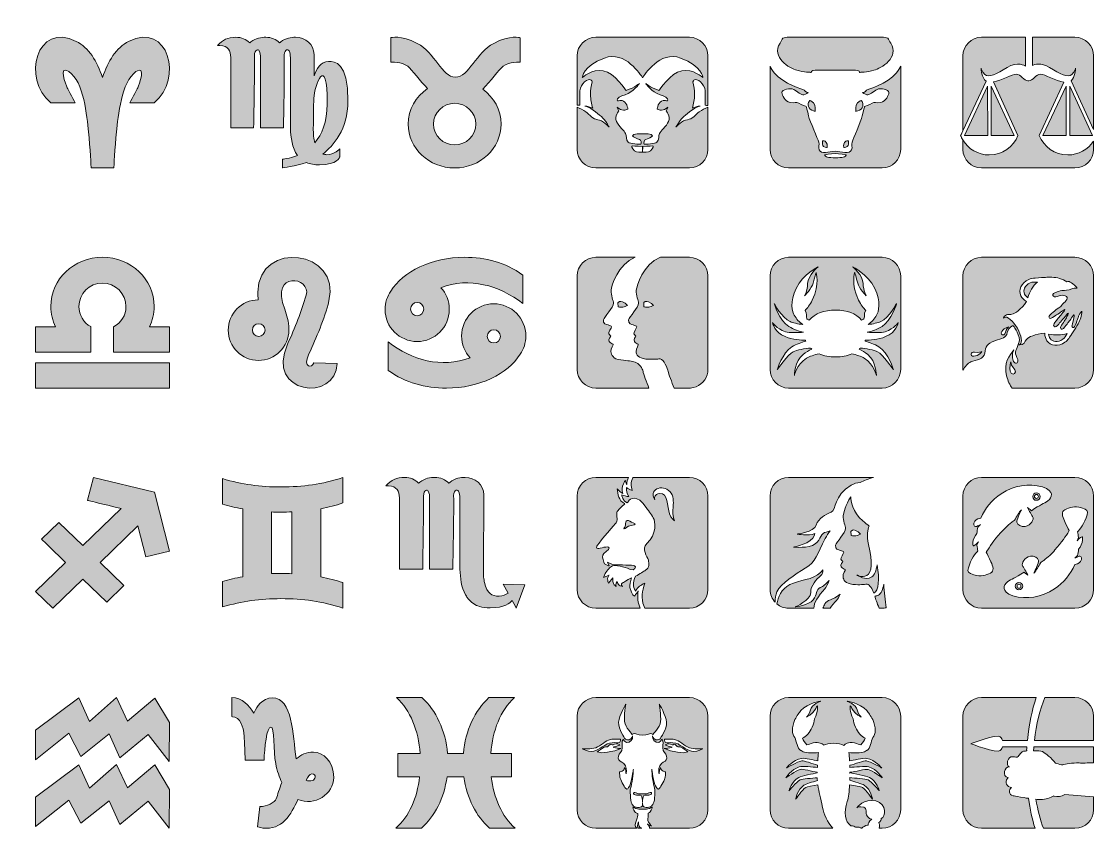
# Model space of a CAD drawing. Header units: inches. Extents: x 78 to 1162, y -895 to -77.
import ezdxf

# ---------------------------------------------------------------- set-up
doc = ezdxf.new("R2010")
doc.units = ezdxf.units.IN
doc.header["$MEASUREMENT"] = 0
doc.layers.add('Layer 1', color=7, linetype='Continuous')

# ---------------------------------------------------------------- blocks, each defined once
blk = doc.blocks.new('block 2')
at = {"layer": 'Layer 1', "true_color": 0x231f20}
h = blk.add_hatch(color=250, dxfattribs=at)
h.dxf.hatch_style = 2
edge = h.paths.add_edge_path()
edge.add_spline(control_points=[(132.5, -159.1), (132.5, -159.1), (107.8, -159.1), (107.8, -159.1), (78.1, -134.6), (93.5, -76.8), (133.6, -97), (146.2, -103.2), (154.5, -117), (160.1, -133.6), (165.6, -117), (174, -103.2), (186.5, -97), (226.7, -76.8), (242, -134.6), (212.3, -159.1), (212.3, -159.1), (187.7, -159.1), (187.7, -159.1), (187.7, -159.1), (195, -145.7), (195.8, -143.9), (197.1, -141), (204.8, -120.1), (193.9, -127.5), (179.2, -137.4), (175.8, -172.9), (174.2, -188.5), (172.5, -204.2), (171.6, -224.9), (171.6, -224.9), (171.6, -224.9), (170.2, -224.9), (170.2, -224.9), (170.2, -224.9), (150, -224.9), (150, -224.9), (150, -224.9), (148.6, -224.9), (148.6, -224.9), (148.6, -224.9), (147.6, -204.2), (146, -188.5), (144.4, -172.9), (141, -137.4), (126.2, -127.5), (115.3, -120.1), (123, -141), (124.3, -143.9), (125.2, -145.7), (132.5, -159.1), (132.5, -159.1)], knot_values=[0, 0, 0, 0, 1, 1, 1, 2, 2, 2, 3, 3, 3, 4, 4, 4, 5, 5, 5, 6, 6, 6, 7, 7, 7, 8, 8, 8, 9, 9, 9, 10, 10, 10, 11, 11, 11, 12, 12, 12, 13, 13, 13, 14, 14, 14, 15, 15, 15, 16, 16, 16, 17, 17, 17, 17], degree=3, periodic=1)
at = {"layer": 'Layer 1', "lineweight": 0}
blk.add_open_spline([(132.5, -159.1), (132.5, -159.1), (107.8, -159.1), (107.8, -159.1), (78.1, -134.6), (93.5, -76.8), (133.6, -97), (146.2, -103.2), (154.5, -117), (160.1, -133.6), (165.6, -117), (174, -103.2), (186.5, -97), (226.7, -76.8), (242, -134.6), (212.3, -159.1), (212.3, -159.1), (187.7, -159.1), (187.7, -159.1), (187.7, -159.1), (195, -145.7), (195.8, -143.9), (197.1, -141), (204.8, -120.1), (193.9, -127.5), (179.2, -137.4), (175.8, -172.9), (174.2, -188.5), (172.5, -204.2), (171.6, -224.9), (171.6, -224.9), (171.6, -224.9), (170.2, -224.9), (170.2, -224.9), (170.2, -224.9), (150, -224.9), (150, -224.9), (150, -224.9), (148.6, -224.9), (148.6, -224.9), (148.6, -224.9), (147.6, -204.2), (146, -188.5), (144.4, -172.9), (141, -137.4), (126.2, -127.5), (115.3, -120.1), (123, -141), (124.3, -143.9), (125.2, -145.7), (132.5, -159.1), (132.5, -159.1)], degree=3, knots=[0, 0, 0, 0, 1, 1, 1, 2, 2, 2, 3, 3, 3, 4, 4, 4, 5, 5, 5, 6, 6, 6, 7, 7, 7, 8, 8, 8, 9, 9, 9, 10, 10, 10, 11, 11, 11, 12, 12, 12, 13, 13, 13, 14, 14, 14, 15, 15, 15, 16, 16, 16, 17, 17, 17, 17], dxfattribs=at)
blk = doc.blocks.new('block 3')
at = {"layer": 'Layer 1', "true_color": 0x231f20}
h = blk.add_hatch(color=250, dxfattribs=at)
h.dxf.hatch_style = 2
edge = h.paths.add_edge_path()
edge.add_spline(control_points=[(451.6, -93.3), (451.6, -93.3), (461.3, -90.2), (478.3, -99), (496.1, -108.2), (503.2, -132.9), (516.9, -133.3), (530.7, -132.9), (537.8, -108.2), (555.6, -99), (572.6, -90.2), (582.3, -93.3), (582.3, -93.3), (582.3, -93.3), (582.3, -118.1), (582.3, -118.1), (582.3, -118.1), (571.3, -117.4), (565.2, -122.1), (560.8, -125.4), (552.1, -137.8), (544.5, -145.3), (555.8, -153.4), (563, -166.2), (563, -180.6), (563, -205.1), (542, -224.9), (516.1, -224.9), (490.2, -224.9), (469.2, -205.1), (469.2, -180.6), (469.2, -165.8), (476.9, -152.7), (488.7, -144.6), (481.3, -137.1), (473, -125.3), (468.7, -122.1), (462.6, -117.4), (451.6, -118.1), (451.6, -118.1), (451.6, -118.1), (451.6, -93.3), (451.6, -93.3)], knot_values=[0, 0, 0, 0, 1, 1, 1, 2, 2, 2, 3, 3, 3, 4, 4, 4, 5, 5, 5, 6, 6, 6, 7, 7, 7, 8, 8, 8, 9, 9, 9, 10, 10, 10, 11, 11, 11, 12, 12, 12, 13, 13, 13, 14, 14, 14, 14], degree=3, periodic=1)
edge = h.paths.add_edge_path()
edge.add_spline(control_points=[(494.7, -180.6), (494.7, -192.2), (504.3, -201.6), (516.1, -201.6), (528, -201.6), (537.5, -192.2), (537.5, -180.6), (537.5, -168.9), (528, -159.5), (516.1, -159.5), (504.3, -159.5), (494.7, -168.9), (494.7, -180.6)], knot_values=[0, 0, 0, 0, 1, 1, 1, 2, 2, 2, 3, 3, 3, 4, 4, 4, 4], degree=3, periodic=1)
at = {"layer": 'Layer 1', "lineweight": 0}
for points, knots in [([(451.6, -93.3), (451.6, -93.3), (461.3, -90.2), (478.3, -99), (496.1, -108.2), (503.2, -132.9), (516.9, -133.3), (530.7, -132.9), (537.8, -108.2), (555.6, -99), (572.6, -90.2), (582.3, -93.3), (582.3, -93.3), (582.3, -93.3), (582.3, -118.1), (582.3, -118.1), (582.3, -118.1), (571.3, -117.4), (565.2, -122.1), (560.8, -125.4), (552.1, -137.8), (544.5, -145.3), (555.8, -153.4), (563, -166.2), (563, -180.6), (563, -205.1), (542, -224.9), (516.1, -224.9), (490.2, -224.9), (469.2, -205.1), (469.2, -180.6), (469.2, -165.8), (476.9, -152.7), (488.7, -144.6), (481.3, -137.1), (473, -125.3), (468.7, -122.1), (462.6, -117.4), (451.6, -118.1), (451.6, -118.1), (451.6, -118.1), (451.6, -93.3), (451.6, -93.3)], [0, 0, 0, 0, 1, 1, 1, 2, 2, 2, 3, 3, 3, 4, 4, 4, 5, 5, 5, 6, 6, 6, 7, 7, 7, 8, 8, 8, 9, 9, 9, 10, 10, 10, 11, 11, 11, 12, 12, 12, 13, 13, 13, 14, 14, 14, 14]), ([(494.7, -180.6), (494.7, -192.2), (504.3, -201.6), (516.1, -201.6), (528, -201.6), (537.5, -192.2), (537.5, -180.6), (537.5, -168.9), (528, -159.5), (516.1, -159.5), (504.3, -159.5), (494.7, -168.9), (494.7, -180.6)], [0, 0, 0, 0, 1, 1, 1, 2, 2, 2, 3, 3, 3, 4, 4, 4, 4])]:
    blk.add_open_spline(points, degree=3, knots=knots, dxfattribs=at)
blk = doc.blocks.new('block 4')
at = {"layer": 'Layer 1', "true_color": 0x231f20}
h = blk.add_hatch(color=250, dxfattribs=at)
h.dxf.hatch_style = 2
edge = h.paths.add_edge_path()
edge.add_spline(control_points=[(281.3, -642.9), (288, -640.9), (294.8, -639.2), (301.8, -638), (301.8, -638), (301.8, -569.5), (301.8, -569.5), (294.8, -568.3), (288, -566.6), (281.3, -564.7), (281.3, -564.7), (281.3, -538.9), (281.3, -538.9), (301.4, -544.8), (319.4, -547.3), (340.5, -547.3), (363, -547.3), (382, -544.6), (403.2, -537.7), (403.2, -537.7), (403.2, -563.5), (403.2, -563.5), (395.8, -565.9), (388.5, -567.9), (380.8, -569.3), (380.8, -569.3), (380.8, -638.3), (380.8, -638.3), (388.5, -639.7), (395.8, -641.6), (403.2, -644), (403.2, -644), (403.2, -669.8), (403.2, -669.8), (382, -662.9), (363, -660.2), (340.5, -660.2), (319.4, -660.2), (301.4, -662.7), (281.3, -668.6), (281.3, -668.6), (281.3, -642.9), (281.3, -642.9)], knot_values=[0, 0, 0, 0, 1, 1, 1, 2, 2, 2, 3, 3, 3, 4, 4, 4, 5, 5, 5, 6, 6, 6, 7, 7, 7, 8, 8, 8, 9, 9, 9, 10, 10, 10, 11, 11, 11, 12, 12, 12, 13, 13, 13, 14, 14, 14, 14], degree=3, periodic=1)
edge = h.paths.add_edge_path()
edge.add_spline(control_points=[(340.5, -634.8), (343.3, -634.8), (348.9, -634.9), (351.6, -635), (351.6, -635), (351.6, -572.6), (351.6, -572.6), (348.9, -572.6), (343.3, -572.7), (340.5, -572.7), (338.3, -572.7), (333.2, -572.7), (331, -572.6), (331, -572.6), (331, -634.9), (331, -634.9), (333.2, -634.9), (338.3, -634.8), (340.5, -634.8)], knot_values=[0, 0, 0, 0, 1, 1, 1, 2, 2, 2, 3, 3, 3, 4, 4, 4, 5, 5, 5, 6, 6, 6, 6], degree=3, periodic=1)
at = {"layer": 'Layer 1', "lineweight": 0}
for points, knots in [([(281.3, -642.9), (288, -640.9), (294.8, -639.2), (301.8, -638), (301.8, -638), (301.8, -569.5), (301.8, -569.5), (294.8, -568.3), (288, -566.6), (281.3, -564.7), (281.3, -564.7), (281.3, -538.9), (281.3, -538.9), (301.4, -544.8), (319.4, -547.3), (340.5, -547.3), (363, -547.3), (382, -544.6), (403.2, -537.7), (403.2, -537.7), (403.2, -563.5), (403.2, -563.5), (395.8, -565.9), (388.5, -567.9), (380.8, -569.3), (380.8, -569.3), (380.8, -638.3), (380.8, -638.3), (388.5, -639.7), (395.8, -641.6), (403.2, -644), (403.2, -644), (403.2, -669.8), (403.2, -669.8), (382, -662.9), (363, -660.2), (340.5, -660.2), (319.4, -660.2), (301.4, -662.7), (281.3, -668.6), (281.3, -668.6), (281.3, -642.9), (281.3, -642.9)], [0, 0, 0, 0, 1, 1, 1, 2, 2, 2, 3, 3, 3, 4, 4, 4, 5, 5, 5, 6, 6, 6, 7, 7, 7, 8, 8, 8, 9, 9, 9, 10, 10, 10, 11, 11, 11, 12, 12, 12, 13, 13, 13, 14, 14, 14, 14]), ([(340.5, -634.8), (343.3, -634.8), (348.9, -634.9), (351.6, -635), (351.6, -635), (351.6, -572.6), (351.6, -572.6), (348.9, -572.6), (343.3, -572.7), (340.5, -572.7), (338.3, -572.7), (333.2, -572.7), (331, -572.6), (331, -572.6), (331, -634.9), (331, -634.9), (333.2, -634.9), (338.3, -634.8), (340.5, -634.8)], [0, 0, 0, 0, 1, 1, 1, 2, 2, 2, 3, 3, 3, 4, 4, 4, 5, 5, 5, 6, 6, 6, 6])]:
    blk.add_open_spline(points, degree=3, knots=knots, dxfattribs=at)
blk = doc.blocks.new('block 5')
at = {"layer": 'Layer 1', "true_color": 0x231f20}
h = blk.add_hatch(color=250, dxfattribs=at)
h.dxf.hatch_style = 2
edge = h.paths.add_edge_path()
edge.add_spline(control_points=[(451.6, -349.4), (463.7, -329.4), (493.2, -315.2), (525.9, -315.2), (547.7, -315.2), (567.2, -320.3), (585, -333.1), (585, -333.1), (585.1, -361.9), (585.1, -361.9), (561, -343.5), (531, -334.9), (502.2, -345.9), (507.5, -351.7), (510.7, -359.4), (510.7, -367.9), (510.7, -385.8), (496.2, -400.3), (478.2, -400.3), (460.3, -400.3), (445.8, -385.8), (445.8, -367.9), (445.8, -361), (447.9, -354.6), (451.6, -349.4)], knot_values=[0, 0, 0, 0, 1, 1, 1, 2, 2, 2, 3, 3, 3, 4, 4, 4, 5, 5, 5, 6, 6, 6, 7, 7, 7, 8, 8, 8, 8], degree=3, periodic=1)
edge = h.paths.add_edge_path()
edge.add_spline(control_points=[(478.2, -374.2), (481.8, -374.2), (484.8, -371.2), (484.8, -367.5), (484.8, -363.8), (481.8, -360.8), (478.2, -360.8), (474.5, -360.8), (471.5, -363.8), (471.5, -367.5), (471.5, -371.2), (474.5, -374.2), (478.2, -374.2)], knot_values=[0, 0, 0, 0, 1, 1, 1, 2, 2, 2, 3, 3, 3, 4, 4, 4, 4], degree=3, periodic=1)
edge = h.paths.add_edge_path()
edge.add_spline(control_points=[(555.7, -388.4), (552.1, -388.4), (549.1, -391.4), (549.1, -395.1), (549.1, -398.8), (552.1, -401.8), (555.7, -401.8), (559.4, -401.8), (562.4, -398.8), (562.4, -395.1), (562.4, -391.4), (559.4, -388.4), (555.7, -388.4)], knot_values=[0, 0, 0, 0, 1, 1, 1, 2, 2, 2, 3, 3, 3, 4, 4, 4, 4], degree=3, periodic=1)
edge = h.paths.add_edge_path()
edge.add_spline(control_points=[(582.3, -413.2), (570.2, -433.2), (540.7, -447.4), (508, -447.4), (486.2, -447.4), (466.7, -442.2), (448.9, -429.5), (448.9, -429.5), (448.8, -400.7), (448.8, -400.7), (472.9, -419.1), (502.9, -427.7), (531.7, -416.7), (526.4, -410.9), (523.2, -403.2), (523.2, -394.7), (523.2, -376.8), (537.7, -362.2), (555.7, -362.2), (573.6, -362.2), (588.1, -376.8), (588.1, -394.7), (588.1, -401.6), (586, -408), (582.3, -413.2)], knot_values=[0, 0, 0, 0, 1, 1, 1, 2, 2, 2, 3, 3, 3, 4, 4, 4, 5, 5, 5, 6, 6, 6, 7, 7, 7, 8, 8, 8, 8], degree=3, periodic=1)
at = {"layer": 'Layer 1', "lineweight": 0}
for points, knots in [([(451.6, -349.4), (463.7, -329.4), (493.2, -315.2), (525.9, -315.2), (547.7, -315.2), (567.2, -320.3), (585, -333.1), (585, -333.1), (585.1, -361.9), (585.1, -361.9), (561, -343.5), (531, -334.9), (502.2, -345.9), (507.5, -351.7), (510.7, -359.4), (510.7, -367.9), (510.7, -385.8), (496.2, -400.3), (478.2, -400.3), (460.3, -400.3), (445.8, -385.8), (445.8, -367.9), (445.8, -361), (447.9, -354.6), (451.6, -349.4)], [0, 0, 0, 0, 1, 1, 1, 2, 2, 2, 3, 3, 3, 4, 4, 4, 5, 5, 5, 6, 6, 6, 7, 7, 7, 8, 8, 8, 8]), ([(582.3, -413.2), (570.2, -433.2), (540.7, -447.4), (508, -447.4), (486.2, -447.4), (466.7, -442.2), (448.9, -429.5), (448.9, -429.5), (448.8, -400.7), (448.8, -400.7), (472.9, -419.1), (502.9, -427.7), (531.7, -416.7), (526.4, -410.9), (523.2, -403.2), (523.2, -394.7), (523.2, -376.8), (537.7, -362.2), (555.7, -362.2), (573.6, -362.2), (588.1, -376.8), (588.1, -394.7), (588.1, -401.6), (586, -408), (582.3, -413.2)], [0, 0, 0, 0, 1, 1, 1, 2, 2, 2, 3, 3, 3, 4, 4, 4, 5, 5, 5, 6, 6, 6, 7, 7, 7, 8, 8, 8, 8]), ([(478.2, -374.2), (481.8, -374.2), (484.8, -371.2), (484.8, -367.5), (484.8, -363.8), (481.8, -360.8), (478.2, -360.8), (474.5, -360.8), (471.5, -363.8), (471.5, -367.5), (471.5, -371.2), (474.5, -374.2), (478.2, -374.2)], [0, 0, 0, 0, 1, 1, 1, 2, 2, 2, 3, 3, 3, 4, 4, 4, 4]), ([(555.7, -388.4), (552.1, -388.4), (549.1, -391.4), (549.1, -395.1), (549.1, -398.8), (552.1, -401.8), (555.7, -401.8), (559.4, -401.8), (562.4, -398.8), (562.4, -395.1), (562.4, -391.4), (559.4, -388.4), (555.7, -388.4)], [0, 0, 0, 0, 1, 1, 1, 2, 2, 2, 3, 3, 3, 4, 4, 4, 4])]:
    blk.add_open_spline(points, degree=3, knots=knots, dxfattribs=at)
blk = doc.blocks.new('block 6')
at = {"layer": 'Layer 1', "true_color": 0x231f20}
h = blk.add_hatch(color=250, dxfattribs=at)
h.dxf.hatch_style = 2
edge = h.paths.add_edge_path()
edge.add_spline(control_points=[(318, -395.2), (321.6, -395.2), (324.4, -392.3), (324.4, -388.8), (324.4, -385.2), (321.6, -382.4), (318, -382.4), (314.5, -382.4), (311.7, -385.2), (311.7, -388.8), (311.7, -392.3), (314.5, -395.2), (318, -395.2)], knot_values=[0, 0, 0, 0, 1, 1, 1, 2, 2, 2, 3, 3, 3, 4, 4, 4, 4], degree=3, periodic=1)
edge = h.paths.add_edge_path()
edge.add_spline(control_points=[(287.2, -388.8), (287.2, -372), (300.7, -358.3), (317.5, -358.2), (317.2, -355.7), (317, -353.1), (317.1, -350.3), (318.6, -297), (401.5, -308.1), (389, -359.2), (384.4, -378.2), (376.3, -396.2), (368.8, -412.7), (361.8, -428.1), (372.6, -426.9), (373.7, -422), (373.7, -422), (397.3, -422.5), (397.3, -422.5), (396.5, -461.9), (324.1, -453.8), (347.2, -402.9), (354.8, -386.2), (361.1, -369.9), (366, -353.6), (371.6, -335), (329, -328.1), (344.3, -367.7), (346.5, -373.4), (348.4, -380.4), (348.4, -387.3), (348.4, -387.3), (348.5, -388.8), (348.5, -388.8), (348.5, -405.7), (334.7, -419.4), (317.8, -419.4), (300.9, -419.4), (287.2, -405.7), (287.2, -388.8)], knot_values=[0, 0, 0, 0, 1, 1, 1, 2, 2, 2, 3, 3, 3, 4, 4, 4, 5, 5, 5, 6, 6, 6, 7, 7, 7, 8, 8, 8, 9, 9, 9, 10, 10, 10, 11, 11, 11, 12, 12, 12, 13, 13, 13, 13], degree=3, periodic=1)
at = {"layer": 'Layer 1', "lineweight": 0}
for points, knots in [([(287.2, -388.8), (287.2, -372), (300.7, -358.3), (317.5, -358.2), (317.2, -355.7), (317, -353.1), (317.1, -350.3), (318.6, -297), (401.5, -308.1), (389, -359.2), (384.4, -378.2), (376.3, -396.2), (368.8, -412.7), (361.8, -428.1), (372.6, -426.9), (373.7, -422), (373.7, -422), (397.3, -422.5), (397.3, -422.5), (396.5, -461.9), (324.1, -453.8), (347.2, -402.9), (354.8, -386.2), (361.1, -369.9), (366, -353.6), (371.6, -335), (329, -328.1), (344.3, -367.7), (346.5, -373.4), (348.4, -380.4), (348.4, -387.3), (348.4, -387.3), (348.5, -388.8), (348.5, -388.8), (348.5, -405.7), (334.7, -419.4), (317.8, -419.4), (300.9, -419.4), (287.2, -405.7), (287.2, -388.8)], [0, 0, 0, 0, 1, 1, 1, 2, 2, 2, 3, 3, 3, 4, 4, 4, 5, 5, 5, 6, 6, 6, 7, 7, 7, 8, 8, 8, 9, 9, 9, 10, 10, 10, 11, 11, 11, 12, 12, 12, 13, 13, 13, 13]), ([(318, -395.2), (321.6, -395.2), (324.4, -392.3), (324.4, -388.8), (324.4, -385.2), (321.6, -382.4), (318, -382.4), (314.5, -382.4), (311.7, -385.2), (311.7, -388.8), (311.7, -392.3), (314.5, -395.2), (318, -395.2)], [0, 0, 0, 0, 1, 1, 1, 2, 2, 2, 3, 3, 3, 4, 4, 4, 4])]:
    blk.add_open_spline(points, degree=3, knots=knots, dxfattribs=at)
blk = doc.blocks.new('block 7')
at = {"layer": 'Layer 1', "true_color": 0x231f20}
h = blk.add_hatch(color=250, dxfattribs=at)
h.dxf.hatch_style = 2
edge = h.paths.add_edge_path()
edge.add_spline(control_points=[(319.8, -113.1), (319.8, -110.9), (319.6, -108.6), (318.6, -106.6), (317.8, -105.3), (316.8, -105.2), (316, -105.7), (314.9, -106.3), (313.7, -108.1), (313.7, -111.6), (313.9, -135.2), (313.2, -160.7), (312.9, -184.2), (312.9, -184.2), (289.7, -184.2), (289.7, -184.2), (289.7, -184.2), (289.7, -113.1), (289.7, -113.1), (289.7, -106.7), (287, -101.3), (278.8, -101.2), (278.8, -101.2), (276.3, -101.2), (276.3, -101.2), (281.5, -95.3), (286.7, -92.8), (295, -92.8), (300.4, -92.8), (305.4, -94.9), (308.9, -98.5), (308.9, -98.5), (309.5, -98), (309.5, -98), (309.5, -98), (310.1, -97.4), (310.1, -97.4), (315.1, -93.6), (320.9, -92.8), (325.2, -92.8), (330.6, -92.8), (335.6, -94.9), (339.1, -98.5), (339.1, -98.5), (339.6, -98), (339.6, -98), (339.6, -98), (340.3, -97.4), (340.3, -97.4), (345.3, -93.6), (351, -92.8), (355.3, -92.8), (365.2, -92.8), (373.8, -99.9), (374, -110.2), (374.1, -115.9), (374.1, -123.5), (374, -131.7), (376.3, -125.3), (380.7, -117.2), (388.6, -117.2), (395.1, -117.2), (408.2, -117.5), (408.2, -157.3), (408.2, -186.2), (393.2, -202.7), (382.8, -210.8), (384.1, -211.3), (385.5, -211.5), (387, -211.5), (394.1, -211.5), (400, -205.6), (400, -205.6), (400, -205.6), (400, -213.8), (400, -213.8), (400, -213.8), (397.6, -221.8), (379.6, -221.8), (374.3, -221.8), (369.9, -220.9), (366.3, -219.4), (355.3, -222.9), (341.9, -224.9), (341.9, -224.9), (341.9, -224.9), (341.9, -216.1), (341.9, -216.1), (341.9, -216.1), (348.8, -215.7), (357.2, -212.2), (351.7, -204.7), (350.6, -194.1), (350, -184.2), (350, -184.2), (350, -181.8), (350, -181.8), (350, -181.8), (350, -113.1), (350, -113.1), (350, -110.9), (349.7, -108.6), (348.7, -106.6), (348, -105.3), (347, -105.2), (346.2, -105.6), (345.3, -106.1), (344, -107.6), (343.8, -110.7), (344.1, -132.4), (343.4, -163.1), (343.1, -184.2), (343.1, -184.2), (319.8, -184.2), (319.8, -184.2), (319.8, -184.2), (319.8, -113.1), (319.8, -113.1)], knot_values=[0, 0, 0, 0, 1, 1, 1, 2, 2, 2, 3, 3, 3, 4, 4, 4, 5, 5, 5, 6, 6, 6, 7, 7, 7, 8, 8, 8, 9, 9, 9, 10, 10, 10, 11, 11, 11, 12, 12, 12, 13, 13, 13, 14, 14, 14, 15, 15, 15, 16, 16, 16, 17, 17, 17, 18, 18, 18, 19, 19, 19, 20, 20, 20, 21, 21, 21, 22, 22, 22, 23, 23, 23, 24, 24, 24, 25, 25, 25, 26, 26, 26, 27, 27, 27, 28, 28, 28, 29, 29, 29, 30, 30, 30, 31, 31, 31, 32, 32, 32, 33, 33, 33, 34, 34, 34, 35, 35, 35, 36, 36, 36, 37, 37, 37, 38, 38, 38, 39, 39, 39, 39], degree=3, periodic=1)
edge = h.paths.add_edge_path()
edge.add_spline(control_points=[(373.7, -154.5), (373.7, -154.5), (373.7, -155), (373.7, -155), (373.7, -155), (373.6, -157.5), (373.6, -157.5), (373.5, -168), (373.3, -177.6), (373.2, -184.2), (373.2, -190.6), (373.7, -195.6), (374.7, -199.5), (381.8, -191.2), (387.3, -178.8), (387.3, -160.3), (387.3, -107.5), (374.1, -141.6), (373.7, -154.5)], knot_values=[0, 0, 0, 0, 1, 1, 1, 2, 2, 2, 3, 3, 3, 4, 4, 4, 5, 5, 5, 6, 6, 6, 6], degree=3, periodic=1)
at = {"layer": 'Layer 1', "lineweight": 0}
for points, knots in [([(319.8, -113.1), (319.8, -110.9), (319.6, -108.6), (318.6, -106.6), (317.8, -105.3), (316.8, -105.2), (316, -105.7), (314.9, -106.3), (313.7, -108.1), (313.7, -111.6), (313.9, -135.2), (313.2, -160.7), (312.9, -184.2), (312.9, -184.2), (289.7, -184.2), (289.7, -184.2), (289.7, -184.2), (289.7, -113.1), (289.7, -113.1), (289.7, -106.7), (287, -101.3), (278.8, -101.2), (278.8, -101.2), (276.3, -101.2), (276.3, -101.2), (281.5, -95.3), (286.7, -92.8), (295, -92.8), (300.4, -92.8), (305.4, -94.9), (308.9, -98.5), (308.9, -98.5), (309.5, -98), (309.5, -98), (309.5, -98), (310.1, -97.4), (310.1, -97.4), (315.1, -93.6), (320.9, -92.8), (325.2, -92.8), (330.6, -92.8), (335.6, -94.9), (339.1, -98.5), (339.1, -98.5), (339.6, -98), (339.6, -98), (339.6, -98), (340.3, -97.4), (340.3, -97.4), (345.3, -93.6), (351, -92.8), (355.3, -92.8), (365.2, -92.8), (373.8, -99.9), (374, -110.2), (374.1, -115.9), (374.1, -123.5), (374, -131.7), (376.3, -125.3), (380.7, -117.2), (388.6, -117.2), (395.1, -117.2), (408.2, -117.5), (408.2, -157.3), (408.2, -186.2), (393.2, -202.7), (382.8, -210.8), (384.1, -211.3), (385.5, -211.5), (387, -211.5), (394.1, -211.5), (400, -205.6), (400, -205.6), (400, -205.6), (400, -213.8), (400, -213.8), (400, -213.8), (397.6, -221.8), (379.6, -221.8), (374.3, -221.8), (369.9, -220.9), (366.3, -219.4), (355.3, -222.9), (341.9, -224.9), (341.9, -224.9), (341.9, -224.9), (341.9, -216.1), (341.9, -216.1), (341.9, -216.1), (348.8, -215.7), (357.2, -212.2), (351.7, -204.7), (350.6, -194.1), (350, -184.2), (350, -184.2), (350, -181.8), (350, -181.8), (350, -181.8), (350, -113.1), (350, -113.1), (350, -110.9), (349.7, -108.6), (348.7, -106.6), (348, -105.3), (347, -105.2), (346.2, -105.6), (345.3, -106.1), (344, -107.6), (343.8, -110.7), (344.1, -132.4), (343.4, -163.1), (343.1, -184.2), (343.1, -184.2), (319.8, -184.2), (319.8, -184.2), (319.8, -184.2), (319.8, -113.1), (319.8, -113.1)], [0, 0, 0, 0, 1, 1, 1, 2, 2, 2, 3, 3, 3, 4, 4, 4, 5, 5, 5, 6, 6, 6, 7, 7, 7, 8, 8, 8, 9, 9, 9, 10, 10, 10, 11, 11, 11, 12, 12, 12, 13, 13, 13, 14, 14, 14, 15, 15, 15, 16, 16, 16, 17, 17, 17, 18, 18, 18, 19, 19, 19, 20, 20, 20, 21, 21, 21, 22, 22, 22, 23, 23, 23, 24, 24, 24, 25, 25, 25, 26, 26, 26, 27, 27, 27, 28, 28, 28, 29, 29, 29, 30, 30, 30, 31, 31, 31, 32, 32, 32, 33, 33, 33, 34, 34, 34, 35, 35, 35, 36, 36, 36, 37, 37, 37, 38, 38, 38, 39, 39, 39, 39]), ([(373.7, -154.5), (373.7, -154.5), (373.7, -155), (373.7, -155), (373.7, -155), (373.6, -157.5), (373.6, -157.5), (373.5, -168), (373.3, -177.6), (373.2, -184.2), (373.2, -190.6), (373.7, -195.6), (374.7, -199.5), (381.8, -191.2), (387.3, -178.8), (387.3, -160.3), (387.3, -107.5), (374.1, -141.6), (373.7, -154.5)], [0, 0, 0, 0, 1, 1, 1, 2, 2, 2, 3, 3, 3, 4, 4, 4, 5, 5, 5, 6, 6, 6, 6])]:
    blk.add_open_spline(points, degree=3, knots=knots, dxfattribs=at)
blk = doc.blocks.new('block 8')
at = {"layer": 'Layer 1', "true_color": 0x231f20}
h = blk.add_hatch(color=250, dxfattribs=at)
h.dxf.hatch_style = 2
h.paths.add_polyline_path([(92.3, -421.8), (227.8, -421.8), (227.8, -447.4), (92.3, -447.4)])
edge = h.paths.add_edge_path()
edge.add_spline(control_points=[(171.3, -401.3), (171.3, -401.3), (171.3, -385.6), (171.3, -385.6), (178.9, -381.5), (183.8, -373.7), (183.8, -364.9), (183.8, -351.8), (173.2, -341.3), (160, -341.3), (146.9, -341.3), (136.2, -351.8), (136.2, -364.9), (136.2, -373.6), (141.1, -381.3), (148.2, -385.3), (148.2, -385.3), (148.2, -401.3), (148.2, -401.3), (148.2, -401.3), (148.2, -411), (148.2, -411), (148.2, -411), (92.3, -411), (92.3, -411), (92.3, -411), (92.3, -385.5), (92.3, -385.5), (92.3, -385.5), (112.6, -385.5), (112.6, -385.5), (109.5, -379.2), (107.8, -372.2), (107.8, -364.8), (107.8, -337.4), (131.2, -315.2), (160.1, -315.2), (188.9, -315.2), (212.3, -337.4), (212.3, -364.8), (212.3, -372.2), (210.6, -379.2), (207.6, -385.5), (207.6, -385.5), (227.8, -385.5), (227.8, -385.5), (227.8, -385.5), (227.8, -411), (227.8, -411), (227.8, -411), (171.3, -411), (171.3, -411), (171.3, -411), (171.3, -401.3), (171.3, -401.3)], knot_values=[0, 0, 0, 0, 1, 1, 1, 2, 2, 2, 3, 3, 3, 4, 4, 4, 5, 5, 5, 6, 6, 6, 7, 7, 7, 8, 8, 8, 9, 9, 9, 10, 10, 10, 11, 11, 11, 12, 12, 12, 13, 13, 13, 14, 14, 14, 15, 15, 15, 16, 16, 16, 17, 17, 17, 18, 18, 18, 18], degree=3, periodic=1)
at = {"layer": 'Layer 1', "lineweight": 0}
blk.add_lwpolyline([(92.3, -421.8), (227.8, -421.8), (227.8, -447.4), (92.3, -447.4), (92.3, -421.8)], dxfattribs=at)
blk.add_open_spline([(171.3, -401.3), (171.3, -401.3), (171.3, -385.6), (171.3, -385.6), (178.9, -381.5), (183.8, -373.7), (183.8, -364.9), (183.8, -351.8), (173.2, -341.3), (160, -341.3), (146.9, -341.3), (136.2, -351.8), (136.2, -364.9), (136.2, -373.6), (141.1, -381.3), (148.2, -385.3), (148.2, -385.3), (148.2, -401.3), (148.2, -401.3), (148.2, -401.3), (148.2, -411), (148.2, -411), (148.2, -411), (92.3, -411), (92.3, -411), (92.3, -411), (92.3, -385.5), (92.3, -385.5), (92.3, -385.5), (112.6, -385.5), (112.6, -385.5), (109.5, -379.2), (107.8, -372.2), (107.8, -364.8), (107.8, -337.4), (131.2, -315.2), (160.1, -315.2), (188.9, -315.2), (212.3, -337.4), (212.3, -364.8), (212.3, -372.2), (210.6, -379.2), (207.6, -385.5), (207.6, -385.5), (227.8, -385.5), (227.8, -385.5), (227.8, -385.5), (227.8, -411), (227.8, -411), (227.8, -411), (171.3, -411), (171.3, -411), (171.3, -411), (171.3, -401.3), (171.3, -401.3)], degree=3, knots=[0, 0, 0, 0, 1, 1, 1, 2, 2, 2, 3, 3, 3, 4, 4, 4, 5, 5, 5, 6, 6, 6, 7, 7, 7, 8, 8, 8, 9, 9, 9, 10, 10, 10, 11, 11, 11, 12, 12, 12, 13, 13, 13, 14, 14, 14, 15, 15, 15, 16, 16, 16, 17, 17, 17, 18, 18, 18, 18], dxfattribs=at)
blk = doc.blocks.new('block 9')
at = {"layer": 'Layer 1', "true_color": 0x231f20}
h = blk.add_hatch(color=250, dxfattribs=at)
h.dxf.hatch_style = 2
edge = h.paths.add_edge_path()
edge.add_spline(control_points=[(551.9, -669.4), (547.9, -669.4), (544.3, -669), (541.2, -668.2), (537, -666.7), (533.2, -664.9), (528.6, -658.6), (528.2, -658), (527.8, -657.4), (527.4, -656.8), (527.4, -656.8), (527.1, -656.3), (527.1, -656.3), (522.8, -649), (521.9, -639.3), (521.4, -630.3), (521.4, -630.3), (521.3, -627.9), (521.3, -627.9), (521.3, -627.9), (521.3, -558.3), (521.3, -558.3), (521.3, -556), (521, -553.7), (520.1, -551.7), (519.3, -550.4), (518.3, -550.3), (517.5, -550.7), (516.5, -551.2), (515.3, -552.7), (515.1, -555.9), (515.4, -577.8), (514.6, -609), (514.3, -630.3), (514.3, -630.3), (490.8, -630.3), (490.8, -630.3), (490.8, -630.3), (490.8, -558.3), (490.8, -558.3), (490.8, -556), (490.5, -553.7), (489.5, -551.7), (488.8, -550.3), (487.7, -550.3), (486.9, -550.8), (485.8, -551.4), (484.6, -553.2), (484.6, -556.7), (484.7, -580.7), (484.1, -606.4), (483.8, -630.3), (483.8, -630.3), (460.3, -630.3), (460.3, -630.3), (460.3, -630.3), (460.3, -558.3), (460.3, -558.3), (460.3, -551.8), (457.6, -546.3), (449.3, -546.3), (449.3, -546.3), (446.7, -546.3), (446.7, -546.3), (452, -540.3), (457.2, -537.7), (465.7, -537.7), (471.1, -537.7), (476.2, -539.9), (479.7, -543.5), (479.7, -543.5), (480.3, -543), (480.3, -543), (480.3, -543), (481, -542.4), (481, -542.4), (486, -538.5), (491.8, -537.7), (496.2, -537.7), (501.7, -537.7), (506.7, -539.9), (510.3, -543.5), (510.3, -543.5), (510.8, -543), (510.8, -543), (510.8, -543), (511.5, -542.4), (511.5, -542.4), (516.5, -538.5), (522.3, -537.7), (526.7, -537.7), (536.7, -537.7), (545.4, -544.9), (545.6, -555.3), (545.7, -558), (545.7, -561.1), (545.7, -564.4), (545.7, -583.3), (544.8, -636.1), (545.5, -639.9), (545.5, -639.9), (545.8, -641.6), (545.8, -641.6), (545.9, -642.4), (546.1, -643.1), (546.3, -643.8), (549.2, -655.2), (553.5, -657.8), (561.2, -657.6), (564.7, -657.3), (567.8, -656), (570.2, -654.7), (570.2, -654.7), (565.2, -645.7), (565.2, -645.7), (565.2, -645.7), (587.2, -646.4), (587.2, -646.4), (587.2, -646.4), (578.4, -669.8), (578.4, -669.8), (578.3, -669.6), (576.5, -666.2), (574.3, -662.1), (572.2, -664.8), (566.6, -669.4), (551.9, -669.4)], knot_values=[0, 0, 0, 0, 1, 1, 1, 2, 2, 2, 3, 3, 3, 4, 4, 4, 5, 5, 5, 6, 6, 6, 7, 7, 7, 8, 8, 8, 9, 9, 9, 10, 10, 10, 11, 11, 11, 12, 12, 12, 13, 13, 13, 14, 14, 14, 15, 15, 15, 16, 16, 16, 17, 17, 17, 18, 18, 18, 19, 19, 19, 20, 20, 20, 21, 21, 21, 22, 22, 22, 23, 23, 23, 24, 24, 24, 25, 25, 25, 26, 26, 26, 27, 27, 27, 28, 28, 28, 29, 29, 29, 30, 30, 30, 31, 31, 31, 32, 32, 32, 33, 33, 33, 34, 34, 34, 35, 35, 35, 36, 36, 36, 37, 37, 37, 38, 38, 38, 39, 39, 39, 40, 40, 40, 41, 41, 41, 42, 42, 42, 42], degree=3, periodic=1)
at = {"layer": 'Layer 1', "lineweight": 0}
blk.add_open_spline([(551.9, -669.4), (547.9, -669.4), (544.3, -669), (541.2, -668.2), (537, -666.7), (533.2, -664.9), (528.6, -658.6), (528.2, -658), (527.8, -657.4), (527.4, -656.8), (527.4, -656.8), (527.1, -656.3), (527.1, -656.3), (522.8, -649), (521.9, -639.3), (521.4, -630.3), (521.4, -630.3), (521.3, -627.9), (521.3, -627.9), (521.3, -627.9), (521.3, -558.3), (521.3, -558.3), (521.3, -556), (521, -553.7), (520.1, -551.7), (519.3, -550.4), (518.3, -550.3), (517.5, -550.7), (516.5, -551.2), (515.3, -552.7), (515.1, -555.9), (515.4, -577.8), (514.6, -609), (514.3, -630.3), (514.3, -630.3), (490.8, -630.3), (490.8, -630.3), (490.8, -630.3), (490.8, -558.3), (490.8, -558.3), (490.8, -556), (490.5, -553.7), (489.5, -551.7), (488.8, -550.3), (487.7, -550.3), (486.9, -550.8), (485.8, -551.4), (484.6, -553.2), (484.6, -556.7), (484.7, -580.7), (484.1, -606.4), (483.8, -630.3), (483.8, -630.3), (460.3, -630.3), (460.3, -630.3), (460.3, -630.3), (460.3, -558.3), (460.3, -558.3), (460.3, -551.8), (457.6, -546.3), (449.3, -546.3), (449.3, -546.3), (446.7, -546.3), (446.7, -546.3), (452, -540.3), (457.2, -537.7), (465.7, -537.7), (471.1, -537.7), (476.2, -539.9), (479.7, -543.5), (479.7, -543.5), (480.3, -543), (480.3, -543), (480.3, -543), (481, -542.4), (481, -542.4), (486, -538.5), (491.8, -537.7), (496.2, -537.7), (501.7, -537.7), (506.7, -539.9), (510.3, -543.5), (510.3, -543.5), (510.8, -543), (510.8, -543), (510.8, -543), (511.5, -542.4), (511.5, -542.4), (516.5, -538.5), (522.3, -537.7), (526.7, -537.7), (536.7, -537.7), (545.4, -544.9), (545.6, -555.3), (545.7, -558), (545.7, -561.1), (545.7, -564.4), (545.7, -583.3), (544.8, -636.1), (545.5, -639.9), (545.5, -639.9), (545.8, -641.6), (545.8, -641.6), (545.9, -642.4), (546.1, -643.1), (546.3, -643.8), (549.2, -655.2), (553.5, -657.8), (561.2, -657.6), (564.7, -657.3), (567.8, -656), (570.2, -654.7), (570.2, -654.7), (565.2, -645.7), (565.2, -645.7), (565.2, -645.7), (587.2, -646.4), (587.2, -646.4), (587.2, -646.4), (578.4, -669.8), (578.4, -669.8), (578.3, -669.6), (576.5, -666.2), (574.3, -662.1), (572.2, -664.8), (566.6, -669.4), (551.9, -669.4)], degree=3, knots=[0, 0, 0, 0, 1, 1, 1, 2, 2, 2, 3, 3, 3, 4, 4, 4, 5, 5, 5, 6, 6, 6, 7, 7, 7, 8, 8, 8, 9, 9, 9, 10, 10, 10, 11, 11, 11, 12, 12, 12, 13, 13, 13, 14, 14, 14, 15, 15, 15, 16, 16, 16, 17, 17, 17, 18, 18, 18, 19, 19, 19, 20, 20, 20, 21, 21, 21, 22, 22, 22, 23, 23, 23, 24, 24, 24, 25, 25, 25, 26, 26, 26, 27, 27, 27, 28, 28, 28, 29, 29, 29, 30, 30, 30, 31, 31, 31, 32, 32, 32, 33, 33, 33, 34, 34, 34, 35, 35, 35, 36, 36, 36, 37, 37, 37, 38, 38, 38, 39, 39, 39, 40, 40, 40, 41, 41, 41, 42, 42, 42, 42], dxfattribs=at)
blk = doc.blocks.new('block 10')
at = {"layer": 'Layer 1', "true_color": 0x231f20}
h = blk.add_hatch(color=250, dxfattribs=at)
h.dxf.hatch_style = 2
edge = h.paths.add_edge_path()
edge.add_spline(control_points=[(524.9, -816.8), (526.9, -793.4), (536.7, -773.1), (550.8, -760.2), (550.8, -760.2), (576.6, -760.2), (576.6, -760.2), (562.5, -773.1), (554.4, -793.4), (552.7, -816.8), (552.7, -816.8), (573.5, -816.8), (573.5, -816.8), (573.5, -816.8), (573.5, -840.2), (573.5, -840.2), (573.5, -840.2), (553.2, -840.2), (553.2, -840.2), (555.7, -861.8), (563.8, -880.3), (577.2, -892.3), (577.2, -892.3), (551.4, -892.3), (551.4, -892.3), (538, -880.3), (528.4, -861.8), (525.5, -840.2), (525.5, -840.2), (508.4, -840.2), (508.4, -840.2), (505.5, -861.8), (495.9, -880.3), (482.5, -892.3), (482.5, -892.3), (456.7, -892.3), (456.7, -892.3), (470.1, -880.3), (478.2, -861.8), (480.7, -840.2), (480.7, -840.2), (458.7, -840.2), (458.7, -840.2), (458.7, -840.2), (458.7, -816.8), (458.7, -816.8), (458.7, -816.8), (481.2, -816.8), (481.2, -816.8), (479.5, -793.4), (471.4, -773.1), (457.3, -760.2), (457.3, -760.2), (483.1, -760.2), (483.1, -760.2), (497.2, -773.1), (507, -793.4), (509, -816.8), (509, -816.8), (524.9, -816.8), (524.9, -816.8)], knot_values=[0, 0, 0, 0, 1, 1, 1, 2, 2, 2, 3, 3, 3, 4, 4, 4, 5, 5, 5, 6, 6, 6, 7, 7, 7, 8, 8, 8, 9, 9, 9, 10, 10, 10, 11, 11, 11, 12, 12, 12, 13, 13, 13, 14, 14, 14, 15, 15, 15, 16, 16, 16, 17, 17, 17, 18, 18, 18, 19, 19, 19, 20, 20, 20, 20], degree=3, periodic=1)
at = {"layer": 'Layer 1', "lineweight": 0}
blk.add_open_spline([(524.9, -816.8), (526.9, -793.4), (536.7, -773.1), (550.8, -760.2), (550.8, -760.2), (576.6, -760.2), (576.6, -760.2), (562.5, -773.1), (554.4, -793.4), (552.7, -816.8), (552.7, -816.8), (573.5, -816.8), (573.5, -816.8), (573.5, -816.8), (573.5, -840.2), (573.5, -840.2), (573.5, -840.2), (553.2, -840.2), (553.2, -840.2), (555.7, -861.8), (563.8, -880.3), (577.2, -892.3), (577.2, -892.3), (551.4, -892.3), (551.4, -892.3), (538, -880.3), (528.4, -861.8), (525.5, -840.2), (525.5, -840.2), (508.4, -840.2), (508.4, -840.2), (505.5, -861.8), (495.9, -880.3), (482.5, -892.3), (482.5, -892.3), (456.7, -892.3), (456.7, -892.3), (470.1, -880.3), (478.2, -861.8), (480.7, -840.2), (480.7, -840.2), (458.7, -840.2), (458.7, -840.2), (458.7, -840.2), (458.7, -816.8), (458.7, -816.8), (458.7, -816.8), (481.2, -816.8), (481.2, -816.8), (479.5, -793.4), (471.4, -773.1), (457.3, -760.2), (457.3, -760.2), (483.1, -760.2), (483.1, -760.2), (497.2, -773.1), (507, -793.4), (509, -816.8), (509, -816.8), (524.9, -816.8), (524.9, -816.8)], degree=3, knots=[0, 0, 0, 0, 1, 1, 1, 2, 2, 2, 3, 3, 3, 4, 4, 4, 5, 5, 5, 6, 6, 6, 7, 7, 7, 8, 8, 8, 9, 9, 9, 10, 10, 10, 11, 11, 11, 12, 12, 12, 13, 13, 13, 14, 14, 14, 15, 15, 15, 16, 16, 16, 17, 17, 17, 18, 18, 18, 19, 19, 19, 20, 20, 20, 20], dxfattribs=at)
blk = doc.blocks.new('block 11')
at = {"layer": 'Layer 1', "true_color": 0x231f20}
h = blk.add_hatch(color=250, dxfattribs=at)
h.dxf.hatch_style = 2
h.paths.add_polyline_path([(92.3, -823), (92.3, -793.1), (136, -760.6), (146.9, -784.3), (174.3, -760.2), (185.5, -783.9), (213, -760.7), (227.8, -785.5), (227.4, -824.7), (206.4, -797.4), (177.6, -821.1), (166.9, -796.9), (138.1, -819.6), (125.9, -796.3)])
h = blk.add_hatch(color=250, dxfattribs=at)
h.dxf.hatch_style = 2
h.paths.add_polyline_path([(92.3, -890.5), (92.3, -860.7), (136, -828.2), (146.9, -851.9), (174.3, -827.7), (185.5, -851.4), (213, -828.3), (227.8, -853), (227.4, -892.3), (206.4, -864.9), (177.6, -888.6), (166.9, -864.5), (138.1, -887.2), (125.9, -863.9)])
at = {"layer": 'Layer 1', "lineweight": 0}
for points in [[(92.3, -823), (92.3, -793.1), (136, -760.6), (146.9, -784.3), (174.3, -760.2), (185.5, -783.9), (213, -760.7), (227.8, -785.5), (227.4, -824.7), (206.4, -797.4), (177.6, -821.1), (166.9, -796.9), (138.1, -819.6), (125.9, -796.3), (92.3, -823)], [(92.3, -890.5), (92.3, -860.7), (136, -828.2), (146.9, -851.9), (174.3, -827.7), (185.5, -851.4), (213, -828.3), (227.8, -853), (227.4, -892.3), (206.4, -864.9), (177.6, -888.6), (166.9, -864.5), (138.1, -887.2), (125.9, -863.9), (92.3, -890.5)]]:
    blk.add_lwpolyline(points, dxfattribs=at)
blk = doc.blocks.new('block 12')
at = {"layer": 'Layer 1', "true_color": 0x231f20}
h = blk.add_hatch(color=250, dxfattribs=at)
h.dxf.hatch_style = 2
edge = h.paths.add_edge_path()
edge.add_spline(control_points=[(373.4, -815.3), (366.3, -815.3), (360.6, -817.9), (356, -822.1), (351.9, -797.2), (352.8, -760.5), (331.8, -760.5), (321.3, -760.5), (315.9, -769.8), (313.7, -774.6), (313.7, -774.6), (313, -776.1), (313, -776.1), (308.5, -767.8), (301.2, -760.2), (290.7, -760.2), (290.7, -760.2), (290.7, -775.7), (290.7, -779.4), (290.7, -779.4), (296.7, -780), (298.7, -783.5), (303.1, -791.3), (303.5, -794.2), (304.3, -823.3), (304.3, -823.3), (323.4, -823.3), (323.4, -823.3), (324, -812.3), (325.9, -789.2), (330.4, -790), (334, -789.1), (332.9, -814.7), (335.2, -826.9), (336.7, -834.5), (338.8, -840.8), (341.4, -846), (338.9, -852.3), (337.2, -858.4), (335.7, -862.6), (334.5, -865.8), (325.7, -870.9), (319.3, -870.1), (319.3, -870.1), (316.9, -890.7), (316.9, -890.7), (316.9, -890.7), (318.9, -891.6), (322.2, -892), (341.2, -894.6), (351, -878.5), (357.7, -863.1), (374.5, -870.6), (393.9, -857.7), (393.9, -840.8), (393.9, -824.5), (382.9, -815.3), (373.4, -815.3)], knot_values=[0, 0, 0, 0, 1, 1, 1, 2, 2, 2, 3, 3, 3, 4, 4, 4, 5, 5, 5, 6, 6, 6, 7, 7, 7, 8, 8, 8, 9, 9, 9, 10, 10, 10, 11, 11, 11, 12, 12, 12, 13, 13, 13, 14, 14, 14, 15, 15, 15, 16, 16, 16, 17, 17, 17, 18, 18, 18, 19, 19, 19, 19], degree=3, periodic=1)
edge = h.paths.add_edge_path()
edge.add_spline(control_points=[(372.7, -843.9), (370, -844.6), (367.8, -844.5), (365.9, -843.7), (367.7, -840), (369.5, -837.7), (371.6, -837.4), (377.5, -837.4), (374.6, -843.5), (372.7, -843.9)], knot_values=[0, 0, 0, 0, 1, 1, 1, 2, 2, 2, 3, 3, 3, 3], degree=3, periodic=1)
at = {"layer": 'Layer 1', "lineweight": 0}
for points, knots in [([(373.4, -815.3), (366.3, -815.3), (360.6, -817.9), (356, -822.1), (351.9, -797.2), (352.8, -760.5), (331.8, -760.5), (321.3, -760.5), (315.9, -769.8), (313.7, -774.6), (313.7, -774.6), (313, -776.1), (313, -776.1), (308.5, -767.8), (301.2, -760.2), (290.7, -760.2), (290.7, -760.2), (290.7, -775.7), (290.7, -779.4), (290.7, -779.4), (296.7, -780), (298.7, -783.5), (303.1, -791.3), (303.5, -794.2), (304.3, -823.3), (304.3, -823.3), (323.4, -823.3), (323.4, -823.3), (324, -812.3), (325.9, -789.2), (330.4, -790), (334, -789.1), (332.9, -814.7), (335.2, -826.9), (336.7, -834.5), (338.8, -840.8), (341.4, -846), (338.9, -852.3), (337.2, -858.4), (335.7, -862.6), (334.5, -865.8), (325.7, -870.9), (319.3, -870.1), (319.3, -870.1), (316.9, -890.7), (316.9, -890.7), (316.9, -890.7), (318.9, -891.6), (322.2, -892), (341.2, -894.6), (351, -878.5), (357.7, -863.1), (374.5, -870.6), (393.9, -857.7), (393.9, -840.8), (393.9, -824.5), (382.9, -815.3), (373.4, -815.3)], [0, 0, 0, 0, 1, 1, 1, 2, 2, 2, 3, 3, 3, 4, 4, 4, 5, 5, 5, 6, 6, 6, 7, 7, 7, 8, 8, 8, 9, 9, 9, 10, 10, 10, 11, 11, 11, 12, 12, 12, 13, 13, 13, 14, 14, 14, 15, 15, 15, 16, 16, 16, 17, 17, 17, 18, 18, 18, 19, 19, 19, 19]), ([(372.7, -843.9), (370, -844.6), (367.8, -844.5), (365.9, -843.7), (367.7, -840), (369.5, -837.7), (371.6, -837.4), (377.5, -837.4), (374.6, -843.5), (372.7, -843.9)], [0, 0, 0, 0, 1, 1, 1, 2, 2, 2, 3, 3, 3, 3])]:
    blk.add_open_spline(points, degree=3, knots=knots, dxfattribs=at)
blk = doc.blocks.new('block 13')
at = {"layer": 'Layer 1', "true_color": 0x231f20}
h = blk.add_hatch(color=250, dxfattribs=at)
h.dxf.hatch_style = 2
edge = h.paths.add_edge_path()
edge.add_spline(control_points=[(164.3, -663.9), (164.3, -663.9), (140.1, -640.5), (140.1, -640.5), (140.1, -640.5), (109.7, -669.8), (109.7, -669.8), (109.7, -669.8), (92.3, -652.9), (92.3, -652.9), (92.3, -652.9), (122.7, -623.5), (122.7, -623.5), (104.4, -605.8), (99.3, -600.9), (98.5, -600.1), (98.5, -600.1), (115.9, -583.2), (115.9, -583.2), (115.9, -583.2), (140.1, -606.6), (140.1, -606.6), (140.1, -606.6), (178.9, -569.1), (178.9, -569.1), (137.1, -559), (146.5, -561.2), (145, -560.8), (145, -560.8), (151, -537.7), (151, -537.7), (151, -537.7), (212.7, -552.6), (212.7, -552.6), (212.7, -552.6), (227.8, -612.3), (227.8, -612.3), (227.8, -612.3), (203.9, -618.1), (203.9, -618.1), (203.9, -618.1), (195.8, -586.6), (195.8, -586.6), (195.8, -586.6), (157.6, -623.5), (157.6, -623.5), (157.6, -623.5), (181.8, -647), (181.8, -647), (181.8, -647), (164.3, -663.9), (164.3, -663.9)], knot_values=[0, 0, 0, 0, 1, 1, 1, 2, 2, 2, 3, 3, 3, 4, 4, 4, 5, 5, 5, 6, 6, 6, 7, 7, 7, 8, 8, 8, 9, 9, 9, 10, 10, 10, 11, 11, 11, 12, 12, 12, 13, 13, 13, 14, 14, 14, 15, 15, 15, 16, 16, 16, 17, 17, 17, 17], degree=3, periodic=1)
at = {"layer": 'Layer 1', "lineweight": 0}
blk.add_open_spline([(164.3, -663.9), (164.3, -663.9), (140.1, -640.5), (140.1, -640.5), (140.1, -640.5), (109.7, -669.8), (109.7, -669.8), (109.7, -669.8), (92.3, -652.9), (92.3, -652.9), (92.3, -652.9), (122.7, -623.5), (122.7, -623.5), (104.4, -605.8), (99.3, -600.9), (98.5, -600.1), (98.5, -600.1), (115.9, -583.2), (115.9, -583.2), (115.9, -583.2), (140.1, -606.6), (140.1, -606.6), (140.1, -606.6), (178.9, -569.1), (178.9, -569.1), (137.1, -559), (146.5, -561.2), (145, -560.8), (145, -560.8), (151, -537.7), (151, -537.7), (151, -537.7), (212.7, -552.6), (212.7, -552.6), (212.7, -552.6), (227.8, -612.3), (227.8, -612.3), (227.8, -612.3), (203.9, -618.1), (203.9, -618.1), (203.9, -618.1), (195.8, -586.6), (195.8, -586.6), (195.8, -586.6), (157.6, -623.5), (157.6, -623.5), (157.6, -623.5), (181.8, -647), (181.8, -647), (181.8, -647), (164.3, -663.9), (164.3, -663.9)], degree=3, knots=[0, 0, 0, 0, 1, 1, 1, 2, 2, 2, 3, 3, 3, 4, 4, 4, 5, 5, 5, 6, 6, 6, 7, 7, 7, 8, 8, 8, 9, 9, 9, 10, 10, 10, 11, 11, 11, 12, 12, 12, 13, 13, 13, 14, 14, 14, 15, 15, 15, 16, 16, 16, 17, 17, 17, 17], dxfattribs=at)
blk = doc.blocks.new('block 14')
at = {"layer": 'Layer 1', "true_color": 0x231f20}
h = blk.add_hatch(color=250, dxfattribs=at)
h.dxf.hatch_style = 2
edge = h.paths.add_edge_path()
edge.add_spline(control_points=[(640, -111.6), (640, -101.2), (648.5, -92.8), (658.9, -92.8), (658.9, -92.8), (753.4, -92.8), (753.4, -92.8), (763.7, -92.8), (772.2, -101.2), (772.2, -111.6), (772.2, -111.6), (772.2, -161.7), (772.2, -161.7), (771.3, -161.6), (770.4, -161.6), (769.4, -161.6), (769.5, -158.2), (769.7, -151.5), (769.4, -146.8), (769, -140.2), (761.1, -133.5), (758.1, -136.2), (757.6, -136.6), (757.3, -137.1), (757, -137.8), (758.1, -141.9), (758.6, -146.2), (758.6, -150.7), (758.6, -155.8), (757.9, -159.9), (756.5, -164.6), (757.7, -163.8), (759, -163.5), (760.3, -163), (761.8, -162.4), (763.2, -162.3), (764.5, -162.3), (763.3, -162.6), (762.2, -163.1), (761.1, -163.6), (754.2, -166.9), (747.6, -172.9), (745.2, -175.6), (742.8, -178.3), (739.9, -183.5), (739.9, -183.5), (739.9, -183.5), (746.4, -176.5), (751.4, -176.1), (756.4, -175.6), (759.4, -171.3), (763.5, -168.1), (766, -166.2), (769.5, -164.5), (772.2, -163.4), (772.2, -163.4), (772.2, -206.1), (772.2, -206.1), (772.2, -216.5), (763.7, -224.9), (753.4, -224.9), (753.4, -224.9), (658.9, -224.9), (658.9, -224.9), (648.5, -224.9), (640, -216.5), (640, -206.1), (640, -206.1), (640, -163.5), (640, -163.5), (642.7, -164.5), (646.2, -166.2), (648.7, -168.1), (652.8, -171.3), (655.8, -175.6), (660.8, -176.1), (665.7, -176.5), (672.2, -183.5), (672.2, -183.5), (672.2, -183.5), (669.4, -178.3), (667, -175.6), (664.5, -172.9), (658, -166.9), (651.1, -163.6), (650, -163.1), (648.8, -162.6), (647.7, -162.3), (648.9, -162.3), (650.3, -162.4), (651.9, -163), (653.1, -163.5), (654.4, -163.8), (655.7, -164.6), (654.3, -159.9), (653.5, -155.8), (653.5, -150.7), (653.5, -146.2), (654.1, -141.9), (655.2, -137.8), (654.9, -137.1), (654.5, -136.6), (654.1, -136.2), (651.1, -133.5), (643.1, -140.2), (642.8, -146.8), (642.5, -151.5), (642.7, -158.2), (642.7, -161.6), (641.8, -161.6), (640.9, -161.6), (640, -161.6), (640, -161.6), (640, -111.6), (640, -111.6)], knot_values=[0, 0, 0, 0, 1, 1, 1, 2, 2, 2, 3, 3, 3, 4, 4, 4, 5, 5, 5, 6, 6, 6, 7, 7, 7, 8, 8, 8, 9, 9, 9, 10, 10, 10, 11, 11, 11, 12, 12, 12, 13, 13, 13, 14, 14, 14, 15, 15, 15, 16, 16, 16, 17, 17, 17, 18, 18, 18, 19, 19, 19, 20, 20, 20, 21, 21, 21, 22, 22, 22, 23, 23, 23, 24, 24, 24, 25, 25, 25, 26, 26, 26, 27, 27, 27, 28, 28, 28, 29, 29, 29, 30, 30, 30, 31, 31, 31, 32, 32, 32, 33, 33, 33, 34, 34, 34, 35, 35, 35, 36, 36, 36, 37, 37, 37, 38, 38, 38, 38], degree=3, periodic=1)
edge = h.paths.add_edge_path()
edge.add_spline(control_points=[(645.2, -133.5), (645.2, -133.5), (655, -124.6), (666.3, -126.6), (677.7, -128.6), (689.4, -146.7), (689.4, -146.7), (689.4, -146.7), (695.2, -144.6), (698, -142.9), (700.7, -141.3), (702.9, -139.6), (702.9, -139.6), (702.9, -139.6), (696.8, -148.4), (688.4, -150.9), (683.6, -152.3), (680.1, -154.4), (680.5, -156.5), (680.6, -156.8), (680.7, -157.1), (680.9, -157.2), (682.1, -157), (683.8, -156.7), (685.4, -156.8), (689.9, -157), (691.5, -165.5), (691.2, -165.4), (691.2, -165.4), (691.1, -165.4), (690.9, -165.5), (689.7, -166.1), (684.5, -168.1), (680.5, -163.5), (680.5, -163.5), (682, -167.4), (682, -167.4), (682, -167.4), (677.5, -172.6), (679.8, -177.8), (682, -182.9), (687.8, -187.7), (689, -190), (690.2, -192.3), (688.8, -196.4), (691.7, -198.9), (693.2, -200.3), (703.3, -201.6), (704.2, -200.7), (705.1, -199.8), (704.7, -196.8), (702.9, -196), (701.1, -195.3), (696.1, -193.6), (696.1, -192.3), (696.1, -190.1), (704.5, -190.4), (706, -190.4), (706, -190.4), (706.1, -190.4), (706.1, -190.4), (706.1, -190.4), (706.2, -190.4), (706.2, -190.4), (707.7, -190.4), (716.1, -190.1), (716.1, -192.3), (716.1, -193.6), (711.1, -195.3), (709.3, -196), (707.5, -196.8), (707, -199.8), (707.9, -200.7), (708.8, -201.6), (719, -200.3), (720.5, -198.9), (723.4, -196.4), (722, -192.3), (723.2, -190), (724.4, -187.7), (730.1, -182.9), (732.4, -177.8), (734.7, -172.6), (730.1, -167.4), (730.1, -167.4), (730.1, -167.4), (731.6, -163.5), (731.6, -163.5), (727.6, -168.1), (722.4, -166.1), (721.3, -165.5), (721, -165.4), (720.9, -165.4), (720.9, -165.4), (720.6, -165.5), (722.3, -157), (726.8, -156.8), (728.4, -156.7), (730, -157), (731.3, -157.2), (731.4, -157.1), (731.6, -156.8), (731.6, -156.5), (732.1, -154.4), (728.5, -152.3), (723.8, -150.9), (715.4, -148.4), (709.3, -139.6), (709.3, -139.6), (709.3, -139.6), (711.4, -141.3), (714.1, -142.9), (717, -144.6), (722.7, -146.7), (722.7, -146.7), (722.7, -146.7), (734.5, -128.6), (745.8, -126.6), (757.1, -124.6), (767, -133.5), (767, -133.5), (767, -133.5), (766.5, -122.2), (744.6, -113.8), (723.8, -105.7), (707.6, -131.4), (706.1, -133.8), (704.6, -131.4), (688.4, -105.7), (667.5, -113.8), (645.7, -122.2), (645.2, -133.5), (645.2, -133.5)], knot_values=[0, 0, 0, 0, 1, 1, 1, 2, 2, 2, 3, 3, 3, 4, 4, 4, 5, 5, 5, 6, 6, 6, 7, 7, 7, 8, 8, 8, 9, 9, 9, 10, 10, 10, 11, 11, 11, 12, 12, 12, 13, 13, 13, 14, 14, 14, 15, 15, 15, 16, 16, 16, 17, 17, 17, 18, 18, 18, 19, 19, 19, 20, 20, 20, 21, 21, 21, 22, 22, 22, 23, 23, 23, 24, 24, 24, 25, 25, 25, 26, 26, 26, 27, 27, 27, 28, 28, 28, 29, 29, 29, 30, 30, 30, 31, 31, 31, 32, 32, 32, 33, 33, 33, 34, 34, 34, 35, 35, 35, 36, 36, 36, 37, 37, 37, 38, 38, 38, 39, 39, 39, 40, 40, 40, 41, 41, 41, 42, 42, 42, 43, 43, 43, 44, 44, 44, 44], degree=3, periodic=1)
edge = h.paths.add_edge_path()
edge.add_spline(control_points=[(705.9, -203.1), (699.7, -203.1), (695.5, -202.3), (695.2, -202.9), (694.9, -203.5), (697, -207.9), (700.1, -208.5), (703.3, -209.1), (706, -209.1), (706, -209.1), (706, -209.1), (705.9, -203.1), (705.9, -203.1)], knot_values=[0, 0, 0, 0, 1, 1, 1, 2, 2, 2, 3, 3, 3, 4, 4, 4, 4], degree=3, periodic=1)
edge = h.paths.add_edge_path()
edge.add_spline(control_points=[(706.3, -203.1), (706.3, -203.1), (706.2, -209.1), (706.2, -209.1), (706.2, -209.1), (708.9, -209.1), (712, -208.5), (715.2, -207.9), (717.2, -203.5), (716.9, -202.9), (716.6, -202.3), (712.5, -203.1), (706.3, -203.1)], knot_values=[0, 0, 0, 0, 1, 1, 1, 2, 2, 2, 3, 3, 3, 4, 4, 4, 4], degree=3, periodic=1)
at = {"layer": 'Layer 1', "lineweight": 0}
for points, knots in [([(640, -111.6), (640, -101.2), (648.5, -92.8), (658.9, -92.8), (658.9, -92.8), (753.4, -92.8), (753.4, -92.8), (763.7, -92.8), (772.2, -101.2), (772.2, -111.6), (772.2, -111.6), (772.2, -161.7), (772.2, -161.7), (771.3, -161.6), (770.4, -161.6), (769.4, -161.6), (769.5, -158.2), (769.7, -151.5), (769.4, -146.8), (769, -140.2), (761.1, -133.5), (758.1, -136.2), (757.6, -136.6), (757.3, -137.1), (757, -137.8), (758.1, -141.9), (758.6, -146.2), (758.6, -150.7), (758.6, -155.8), (757.9, -159.9), (756.5, -164.6), (757.7, -163.8), (759, -163.5), (760.3, -163), (761.8, -162.4), (763.2, -162.3), (764.5, -162.3), (763.3, -162.6), (762.2, -163.1), (761.1, -163.6), (754.2, -166.9), (747.6, -172.9), (745.2, -175.6), (742.8, -178.3), (739.9, -183.5), (739.9, -183.5), (739.9, -183.5), (746.4, -176.5), (751.4, -176.1), (756.4, -175.6), (759.4, -171.3), (763.5, -168.1), (766, -166.2), (769.5, -164.5), (772.2, -163.4), (772.2, -163.4), (772.2, -206.1), (772.2, -206.1), (772.2, -216.5), (763.7, -224.9), (753.4, -224.9), (753.4, -224.9), (658.9, -224.9), (658.9, -224.9), (648.5, -224.9), (640, -216.5), (640, -206.1), (640, -206.1), (640, -163.5), (640, -163.5), (642.7, -164.5), (646.2, -166.2), (648.7, -168.1), (652.8, -171.3), (655.8, -175.6), (660.8, -176.1), (665.7, -176.5), (672.2, -183.5), (672.2, -183.5), (672.2, -183.5), (669.4, -178.3), (667, -175.6), (664.5, -172.9), (658, -166.9), (651.1, -163.6), (650, -163.1), (648.8, -162.6), (647.7, -162.3), (648.9, -162.3), (650.3, -162.4), (651.9, -163), (653.1, -163.5), (654.4, -163.8), (655.7, -164.6), (654.3, -159.9), (653.5, -155.8), (653.5, -150.7), (653.5, -146.2), (654.1, -141.9), (655.2, -137.8), (654.9, -137.1), (654.5, -136.6), (654.1, -136.2), (651.1, -133.5), (643.1, -140.2), (642.8, -146.8), (642.5, -151.5), (642.7, -158.2), (642.7, -161.6), (641.8, -161.6), (640.9, -161.6), (640, -161.6), (640, -161.6), (640, -111.6), (640, -111.6)], [0, 0, 0, 0, 1, 1, 1, 2, 2, 2, 3, 3, 3, 4, 4, 4, 5, 5, 5, 6, 6, 6, 7, 7, 7, 8, 8, 8, 9, 9, 9, 10, 10, 10, 11, 11, 11, 12, 12, 12, 13, 13, 13, 14, 14, 14, 15, 15, 15, 16, 16, 16, 17, 17, 17, 18, 18, 18, 19, 19, 19, 20, 20, 20, 21, 21, 21, 22, 22, 22, 23, 23, 23, 24, 24, 24, 25, 25, 25, 26, 26, 26, 27, 27, 27, 28, 28, 28, 29, 29, 29, 30, 30, 30, 31, 31, 31, 32, 32, 32, 33, 33, 33, 34, 34, 34, 35, 35, 35, 36, 36, 36, 37, 37, 37, 38, 38, 38, 38]), ([(645.2, -133.5), (645.2, -133.5), (655, -124.6), (666.3, -126.6), (677.7, -128.6), (689.4, -146.7), (689.4, -146.7), (689.4, -146.7), (695.2, -144.6), (698, -142.9), (700.7, -141.3), (702.9, -139.6), (702.9, -139.6), (702.9, -139.6), (696.8, -148.4), (688.4, -150.9), (683.6, -152.3), (680.1, -154.4), (680.5, -156.5), (680.6, -156.8), (680.7, -157.1), (680.9, -157.2), (682.1, -157), (683.8, -156.7), (685.4, -156.8), (689.9, -157), (691.5, -165.5), (691.2, -165.4), (691.2, -165.4), (691.1, -165.4), (690.9, -165.5), (689.7, -166.1), (684.5, -168.1), (680.5, -163.5), (680.5, -163.5), (682, -167.4), (682, -167.4), (682, -167.4), (677.5, -172.6), (679.8, -177.8), (682, -182.9), (687.8, -187.7), (689, -190), (690.2, -192.3), (688.8, -196.4), (691.7, -198.9), (693.2, -200.3), (703.3, -201.6), (704.2, -200.7), (705.1, -199.8), (704.7, -196.8), (702.9, -196), (701.1, -195.3), (696.1, -193.6), (696.1, -192.3), (696.1, -190.1), (704.5, -190.4), (706, -190.4), (706, -190.4), (706.1, -190.4), (706.1, -190.4), (706.1, -190.4), (706.2, -190.4), (706.2, -190.4), (707.7, -190.4), (716.1, -190.1), (716.1, -192.3), (716.1, -193.6), (711.1, -195.3), (709.3, -196), (707.5, -196.8), (707, -199.8), (707.9, -200.7), (708.8, -201.6), (719, -200.3), (720.5, -198.9), (723.4, -196.4), (722, -192.3), (723.2, -190), (724.4, -187.7), (730.1, -182.9), (732.4, -177.8), (734.7, -172.6), (730.1, -167.4), (730.1, -167.4), (730.1, -167.4), (731.6, -163.5), (731.6, -163.5), (727.6, -168.1), (722.4, -166.1), (721.3, -165.5), (721, -165.4), (720.9, -165.4), (720.9, -165.4), (720.6, -165.5), (722.3, -157), (726.8, -156.8), (728.4, -156.7), (730, -157), (731.3, -157.2), (731.4, -157.1), (731.6, -156.8), (731.6, -156.5), (732.1, -154.4), (728.5, -152.3), (723.8, -150.9), (715.4, -148.4), (709.3, -139.6), (709.3, -139.6), (709.3, -139.6), (711.4, -141.3), (714.1, -142.9), (717, -144.6), (722.7, -146.7), (722.7, -146.7), (722.7, -146.7), (734.5, -128.6), (745.8, -126.6), (757.1, -124.6), (767, -133.5), (767, -133.5), (767, -133.5), (766.5, -122.2), (744.6, -113.8), (723.8, -105.7), (707.6, -131.4), (706.1, -133.8), (704.6, -131.4), (688.4, -105.7), (667.5, -113.8), (645.7, -122.2), (645.2, -133.5), (645.2, -133.5)], [0, 0, 0, 0, 1, 1, 1, 2, 2, 2, 3, 3, 3, 4, 4, 4, 5, 5, 5, 6, 6, 6, 7, 7, 7, 8, 8, 8, 9, 9, 9, 10, 10, 10, 11, 11, 11, 12, 12, 12, 13, 13, 13, 14, 14, 14, 15, 15, 15, 16, 16, 16, 17, 17, 17, 18, 18, 18, 19, 19, 19, 20, 20, 20, 21, 21, 21, 22, 22, 22, 23, 23, 23, 24, 24, 24, 25, 25, 25, 26, 26, 26, 27, 27, 27, 28, 28, 28, 29, 29, 29, 30, 30, 30, 31, 31, 31, 32, 32, 32, 33, 33, 33, 34, 34, 34, 35, 35, 35, 36, 36, 36, 37, 37, 37, 38, 38, 38, 39, 39, 39, 40, 40, 40, 41, 41, 41, 42, 42, 42, 43, 43, 43, 44, 44, 44, 44]), ([(705.9, -203.1), (699.7, -203.1), (695.5, -202.3), (695.2, -202.9), (694.9, -203.5), (697, -207.9), (700.1, -208.5), (703.3, -209.1), (706, -209.1), (706, -209.1), (706, -209.1), (705.9, -203.1), (705.9, -203.1)], [0, 0, 0, 0, 1, 1, 1, 2, 2, 2, 3, 3, 3, 4, 4, 4, 4]), ([(706.3, -203.1), (706.3, -203.1), (706.2, -209.1), (706.2, -209.1), (706.2, -209.1), (708.9, -209.1), (712, -208.5), (715.2, -207.9), (717.2, -203.5), (716.9, -202.9), (716.6, -202.3), (712.5, -203.1), (706.3, -203.1)], [0, 0, 0, 0, 1, 1, 1, 2, 2, 2, 3, 3, 3, 4, 4, 4, 4])]:
    blk.add_open_spline(points, degree=3, knots=knots, dxfattribs=at)
blk = doc.blocks.new('block 15')
at = {"layer": 'Layer 1', "true_color": 0x231f20}
h = blk.add_hatch(color=250, dxfattribs=at)
h.dxf.hatch_style = 2
edge = h.paths.add_edge_path()
edge.add_spline(control_points=[(847.9, -93.7), (849.8, -93.1), (851.8, -92.8), (853.8, -92.8), (853.8, -92.8), (948.3, -92.8), (948.3, -92.8), (950.4, -92.8), (952.4, -93.1), (954.2, -93.7), (955, -95.3), (955.9, -96.9), (957, -98.7), (966.4, -113), (947.1, -124.3), (940.1, -126.2), (933, -128), (925.7, -128.3), (925.7, -128.3), (925.7, -128.3), (925.2, -125.9), (921.4, -125.9), (921.4, -125.9), (906.3, -125.9), (906.3, -125.9), (906.3, -125.9), (895.8, -125.9), (895.8, -125.9), (895.8, -125.9), (880.7, -125.9), (880.7, -125.9), (876.9, -125.9), (876.4, -128.3), (876.4, -128.3), (876.4, -128.3), (869.1, -128), (862.1, -126.2), (855, -124.3), (835.7, -113), (845.1, -98.7), (846.2, -96.9), (847.2, -95.3), (847.9, -93.7)], knot_values=[0, 0, 0, 0, 1, 1, 1, 2, 2, 2, 3, 3, 3, 4, 4, 4, 5, 5, 5, 6, 6, 6, 7, 7, 7, 8, 8, 8, 9, 9, 9, 10, 10, 10, 11, 11, 11, 12, 12, 12, 13, 13, 13, 14, 14, 14, 14], degree=3, periodic=1)
edge = h.paths.add_edge_path()
edge.add_spline(control_points=[(967.1, -122), (967.1, -122), (967.1, -206.1), (967.1, -206.1), (967.1, -216.5), (958.7, -224.9), (948.3, -224.9), (948.3, -224.9), (853.8, -224.9), (853.8, -224.9), (843.4, -224.9), (835, -216.5), (835, -206.1), (835, -206.1), (835, -122), (835, -122), (836.1, -124.3), (837.6, -126.7), (839.6, -129.1), (847.8, -139.4), (869.8, -146.3), (869.8, -146.3), (869.8, -146.3), (869.9, -146.5), (870.7, -147.5), (871.5, -148.4), (873.6, -148.8), (873.6, -148.8), (873.6, -148.8), (871.3, -150.2), (869.2, -151), (867, -151.8), (862.3, -147.2), (858.9, -145.5), (855.4, -143.7), (847.1, -145.7), (847, -148.6), (846.9, -151.6), (850, -157.3), (855.2, -158.6), (860.3, -159.9), (861.3, -157.8), (864.1, -159.5), (866.8, -161.1), (871.5, -162.8), (871.5, -162.8), (871.5, -162.8), (872.8, -167.1), (873.9, -172.3), (875.1, -177.4), (883.2, -195.9), (884.2, -198.7), (885.2, -201.5), (883.4, -203.6), (884.6, -206.7), (886.5, -211.3), (894.6, -208.2), (900.7, -208.1), (906.8, -208.2), (915.6, -211.3), (917.5, -206.7), (918.7, -203.6), (917, -201.5), (918, -198.7), (918.9, -195.9), (927.1, -177.4), (928.2, -172.3), (929.4, -167.1), (930.6, -162.8), (930.6, -162.8), (930.6, -162.8), (935.3, -161.1), (938.1, -159.5), (940.8, -157.8), (941.8, -159.9), (947, -158.6), (952.1, -157.3), (955.2, -151.6), (955.1, -148.6), (955, -145.7), (946.8, -143.7), (943.3, -145.5), (939.8, -147.2), (935.1, -151.8), (933, -151), (930.8, -150.2), (928.6, -148.8), (928.6, -148.8), (928.6, -148.8), (930.7, -148.4), (931.5, -147.5), (932.3, -146.5), (932.4, -146.3), (932.4, -146.3), (932.4, -146.3), (954.4, -139.4), (962.5, -129.1), (964.5, -126.7), (966, -124.3), (967.1, -122)], knot_values=[0, 0, 0, 0, 1, 1, 1, 2, 2, 2, 3, 3, 3, 4, 4, 4, 5, 5, 5, 6, 6, 6, 7, 7, 7, 8, 8, 8, 9, 9, 9, 10, 10, 10, 11, 11, 11, 12, 12, 12, 13, 13, 13, 14, 14, 14, 15, 15, 15, 16, 16, 16, 17, 17, 17, 18, 18, 18, 19, 19, 19, 20, 20, 20, 21, 21, 21, 22, 22, 22, 23, 23, 23, 24, 24, 24, 25, 25, 25, 26, 26, 26, 27, 27, 27, 28, 28, 28, 29, 29, 29, 30, 30, 30, 31, 31, 31, 32, 32, 32, 33, 33, 33, 33], degree=3, periodic=1)
edge = h.paths.add_edge_path()
edge.add_spline(control_points=[(890, -211.8), (890, -211.8), (891.5, -213.8), (893.1, -214.1), (896.3, -214.8), (905.9, -214.8), (909, -214.1), (910.6, -213.8), (912.1, -211.8), (912.1, -211.8), (912.1, -211.8), (904.9, -210.4), (900.7, -210.4), (896.4, -210.4), (890, -211.8), (890, -211.8)], knot_values=[0, 0, 0, 0, 1, 1, 1, 2, 2, 2, 3, 3, 3, 4, 4, 4, 5, 5, 5, 5], degree=3, periodic=1)
edge = h.paths.add_edge_path()
edge.add_spline(control_points=[(888, -197.5), (888.5, -197.5), (890.4, -196.6), (891.9, -199.1), (893.3, -201.5), (892.6, -204.2), (892.6, -204.2), (892.6, -204.2), (888.8, -203.7), (888.3, -202.2), (887.8, -200.6), (888, -197.5), (888, -197.5)], knot_values=[0, 0, 0, 0, 1, 1, 1, 2, 2, 2, 3, 3, 3, 4, 4, 4, 4], degree=3, periodic=1)
edge = h.paths.add_edge_path()
edge.add_spline(control_points=[(875.2, -156.8), (875.2, -156.8), (877, -157.1), (879.1, -159.2), (881.3, -161.3), (880.7, -167.7), (880.7, -167.7), (880.7, -167.7), (877.4, -167.2), (875.5, -165.5), (873.7, -163.8), (873.4, -161.5), (873.6, -159.9), (873.8, -158.4), (875.2, -156.8), (875.2, -156.8)], knot_values=[0, 0, 0, 0, 1, 1, 1, 2, 2, 2, 3, 3, 3, 4, 4, 4, 5, 5, 5, 5], degree=3, periodic=1)
edge = h.paths.add_edge_path()
edge.add_spline(control_points=[(914.2, -197.5), (914.2, -197.5), (914.4, -200.6), (913.9, -202.2), (913.4, -203.7), (909.6, -204.2), (909.6, -204.2), (909.6, -204.2), (908.9, -201.5), (910.3, -199.1), (911.8, -196.6), (913.7, -197.5), (914.2, -197.5)], knot_values=[0, 0, 0, 0, 1, 1, 1, 2, 2, 2, 3, 3, 3, 4, 4, 4, 4], degree=3, periodic=1)
edge = h.paths.add_edge_path()
edge.add_spline(control_points=[(927.4, -156.8), (927.4, -156.8), (928.8, -158.4), (928.9, -159.9), (929.1, -161.5), (928.9, -163.8), (927, -165.5), (925.2, -167.2), (921.8, -167.7), (921.8, -167.7), (921.8, -167.7), (921.2, -161.3), (923.4, -159.2), (925.5, -157.1), (927.4, -156.8), (927.4, -156.8)], knot_values=[0, 0, 0, 0, 1, 1, 1, 2, 2, 2, 3, 3, 3, 4, 4, 4, 5, 5, 5, 5], degree=3, periodic=1)
at = {"layer": 'Layer 1', "lineweight": 0}
for points, knots in [([(847.9, -93.7), (849.8, -93.1), (851.8, -92.8), (853.8, -92.8), (853.8, -92.8), (948.3, -92.8), (948.3, -92.8), (950.4, -92.8), (952.4, -93.1), (954.2, -93.7), (955, -95.3), (955.9, -96.9), (957, -98.7), (966.4, -113), (947.1, -124.3), (940.1, -126.2), (933, -128), (925.7, -128.3), (925.7, -128.3), (925.7, -128.3), (925.2, -125.9), (921.4, -125.9), (921.4, -125.9), (906.3, -125.9), (906.3, -125.9), (906.3, -125.9), (895.8, -125.9), (895.8, -125.9), (895.8, -125.9), (880.7, -125.9), (880.7, -125.9), (876.9, -125.9), (876.4, -128.3), (876.4, -128.3), (876.4, -128.3), (869.1, -128), (862.1, -126.2), (855, -124.3), (835.7, -113), (845.1, -98.7), (846.2, -96.9), (847.2, -95.3), (847.9, -93.7)], [0, 0, 0, 0, 1, 1, 1, 2, 2, 2, 3, 3, 3, 4, 4, 4, 5, 5, 5, 6, 6, 6, 7, 7, 7, 8, 8, 8, 9, 9, 9, 10, 10, 10, 11, 11, 11, 12, 12, 12, 13, 13, 13, 14, 14, 14, 14]), ([(967.1, -122), (967.1, -122), (967.1, -206.1), (967.1, -206.1), (967.1, -216.5), (958.7, -224.9), (948.3, -224.9), (948.3, -224.9), (853.8, -224.9), (853.8, -224.9), (843.4, -224.9), (835, -216.5), (835, -206.1), (835, -206.1), (835, -122), (835, -122), (836.1, -124.3), (837.6, -126.7), (839.6, -129.1), (847.8, -139.4), (869.8, -146.3), (869.8, -146.3), (869.8, -146.3), (869.9, -146.5), (870.7, -147.5), (871.5, -148.4), (873.6, -148.8), (873.6, -148.8), (873.6, -148.8), (871.3, -150.2), (869.2, -151), (867, -151.8), (862.3, -147.2), (858.9, -145.5), (855.4, -143.7), (847.1, -145.7), (847, -148.6), (846.9, -151.6), (850, -157.3), (855.2, -158.6), (860.3, -159.9), (861.3, -157.8), (864.1, -159.5), (866.8, -161.1), (871.5, -162.8), (871.5, -162.8), (871.5, -162.8), (872.8, -167.1), (873.9, -172.3), (875.1, -177.4), (883.2, -195.9), (884.2, -198.7), (885.2, -201.5), (883.4, -203.6), (884.6, -206.7), (886.5, -211.3), (894.6, -208.2), (900.7, -208.1), (906.8, -208.2), (915.6, -211.3), (917.5, -206.7), (918.7, -203.6), (917, -201.5), (918, -198.7), (918.9, -195.9), (927.1, -177.4), (928.2, -172.3), (929.4, -167.1), (930.6, -162.8), (930.6, -162.8), (930.6, -162.8), (935.3, -161.1), (938.1, -159.5), (940.8, -157.8), (941.8, -159.9), (947, -158.6), (952.1, -157.3), (955.2, -151.6), (955.1, -148.6), (955, -145.7), (946.8, -143.7), (943.3, -145.5), (939.8, -147.2), (935.1, -151.8), (933, -151), (930.8, -150.2), (928.6, -148.8), (928.6, -148.8), (928.6, -148.8), (930.7, -148.4), (931.5, -147.5), (932.3, -146.5), (932.4, -146.3), (932.4, -146.3), (932.4, -146.3), (954.4, -139.4), (962.5, -129.1), (964.5, -126.7), (966, -124.3), (967.1, -122)], [0, 0, 0, 0, 1, 1, 1, 2, 2, 2, 3, 3, 3, 4, 4, 4, 5, 5, 5, 6, 6, 6, 7, 7, 7, 8, 8, 8, 9, 9, 9, 10, 10, 10, 11, 11, 11, 12, 12, 12, 13, 13, 13, 14, 14, 14, 15, 15, 15, 16, 16, 16, 17, 17, 17, 18, 18, 18, 19, 19, 19, 20, 20, 20, 21, 21, 21, 22, 22, 22, 23, 23, 23, 24, 24, 24, 25, 25, 25, 26, 26, 26, 27, 27, 27, 28, 28, 28, 29, 29, 29, 30, 30, 30, 31, 31, 31, 32, 32, 32, 33, 33, 33, 33]), ([(875.2, -156.8), (875.2, -156.8), (877, -157.1), (879.1, -159.2), (881.3, -161.3), (880.7, -167.7), (880.7, -167.7), (880.7, -167.7), (877.4, -167.2), (875.5, -165.5), (873.7, -163.8), (873.4, -161.5), (873.6, -159.9), (873.8, -158.4), (875.2, -156.8), (875.2, -156.8)], [0, 0, 0, 0, 1, 1, 1, 2, 2, 2, 3, 3, 3, 4, 4, 4, 5, 5, 5, 5]), ([(927.4, -156.8), (927.4, -156.8), (928.8, -158.4), (928.9, -159.9), (929.1, -161.5), (928.9, -163.8), (927, -165.5), (925.2, -167.2), (921.8, -167.7), (921.8, -167.7), (921.8, -167.7), (921.2, -161.3), (923.4, -159.2), (925.5, -157.1), (927.4, -156.8), (927.4, -156.8)], [0, 0, 0, 0, 1, 1, 1, 2, 2, 2, 3, 3, 3, 4, 4, 4, 5, 5, 5, 5]), ([(888, -197.5), (888.5, -197.5), (890.4, -196.6), (891.9, -199.1), (893.3, -201.5), (892.6, -204.2), (892.6, -204.2), (892.6, -204.2), (888.8, -203.7), (888.3, -202.2), (887.8, -200.6), (888, -197.5), (888, -197.5)], [0, 0, 0, 0, 1, 1, 1, 2, 2, 2, 3, 3, 3, 4, 4, 4, 4]), ([(914.2, -197.5), (914.2, -197.5), (914.4, -200.6), (913.9, -202.2), (913.4, -203.7), (909.6, -204.2), (909.6, -204.2), (909.6, -204.2), (908.9, -201.5), (910.3, -199.1), (911.8, -196.6), (913.7, -197.5), (914.2, -197.5)], [0, 0, 0, 0, 1, 1, 1, 2, 2, 2, 3, 3, 3, 4, 4, 4, 4]), ([(890, -211.8), (890, -211.8), (891.5, -213.8), (893.1, -214.1), (896.3, -214.8), (905.9, -214.8), (909, -214.1), (910.6, -213.8), (912.1, -211.8), (912.1, -211.8), (912.1, -211.8), (904.9, -210.4), (900.7, -210.4), (896.4, -210.4), (890, -211.8), (890, -211.8)], [0, 0, 0, 0, 1, 1, 1, 2, 2, 2, 3, 3, 3, 4, 4, 4, 5, 5, 5, 5])]:
    blk.add_open_spline(points, degree=3, knots=knots, dxfattribs=at)
blk = doc.blocks.new('block 16')
at = {"layer": 'Layer 1', "true_color": 0x231f20}
h = blk.add_hatch(color=250, dxfattribs=at)
h.dxf.hatch_style = 2
edge = h.paths.add_edge_path()
edge.add_spline(control_points=[(835, -334), (835, -323.7), (843.4, -315.2), (853.8, -315.2), (853.8, -315.2), (948.3, -315.2), (948.3, -315.2), (958.7, -315.2), (967.1, -323.7), (967.1, -334), (967.1, -334), (967.1, -428.5), (967.1, -428.5), (967.1, -438.9), (958.7, -447.4), (948.3, -447.4), (948.3, -447.4), (853.8, -447.4), (853.8, -447.4), (843.4, -447.4), (835, -438.9), (835, -428.5), (835, -428.5), (835, -334), (835, -334)], knot_values=[0, 0, 0, 0, 1, 1, 1, 2, 2, 2, 3, 3, 3, 4, 4, 4, 5, 5, 5, 6, 6, 6, 7, 7, 7, 8, 8, 8, 8], degree=3, periodic=1)
edge = h.paths.add_edge_path()
edge.add_spline(control_points=[(839.1, -361.8), (839.1, -361.8), (844.4, -379.2), (854, -385.1), (859, -388.1), (864.6, -390), (868.8, -391), (863.5, -391.4), (854.4, -391.7), (850.6, -390.5), (841.2, -387.2), (837.4, -381.1), (837.4, -381.1), (837.4, -381.1), (839.8, -391.3), (850.2, -395.4), (858.1, -398.5), (866.8, -398.9), (870.6, -398.9), (870.7, -399.3), (870.9, -399.6), (871.1, -400), (866.9, -401.1), (861.8, -402.9), (857.1, -405.7), (847.5, -411.6), (842.2, -429), (842.2, -429), (842.2, -429), (853.4, -413.3), (858.4, -410.6), (861.8, -408.7), (870.6, -407.5), (876, -406.9), (876.3, -407.2), (876.7, -407.6), (877.1, -408), (874.2, -409.4), (871.2, -411.2), (868.4, -413.4), (859.6, -420.4), (859.6, -434.5), (859.6, -434.5), (859.6, -434.5), (861.4, -424.2), (872, -417), (874.6, -415.3), (880.1, -413.8), (884.5, -412.7), (889, -414.8), (895.6, -415.9), (901.1, -415.9), (901.1, -415.9), (901.3, -415.9), (901.3, -415.9), (901.3, -415.9), (901.6, -415.9), (901.6, -415.9), (907.1, -415.9), (913.2, -414.8), (917.6, -412.7), (922.1, -413.8), (927.6, -415.3), (930.2, -417), (940.8, -424.2), (942.5, -434.5), (942.5, -434.5), (942.5, -434.5), (942.6, -420.4), (933.8, -413.4), (931, -411.2), (927.9, -409.4), (925, -408), (925.4, -407.6), (925.8, -407.2), (926.2, -406.9), (931.5, -407.5), (940.4, -408.7), (943.8, -410.6), (948.8, -413.3), (959.9, -429), (959.9, -429), (959.9, -429), (954.6, -411.6), (945, -405.7), (940.4, -402.9), (935.2, -401.1), (931.1, -400), (931.3, -399.6), (931.4, -399.3), (931.5, -398.9), (935.4, -398.9), (944.1, -398.5), (951.9, -395.4), (962.4, -391.3), (964.7, -381.1), (964.7, -381.1), (964.7, -381.1), (961, -387.2), (951.5, -390.5), (947.8, -391.7), (938.6, -391.4), (933.3, -391), (937.6, -390), (943.2, -388.1), (948.2, -385.1), (957.7, -379.2), (963, -361.8), (963, -361.8), (963, -361.8), (955.3, -376.2), (946.9, -380.2), (944.3, -381.5), (938.9, -382.5), (934.1, -383.2), (937.7, -380.8), (940.5, -377.6), (942.7, -373.8), (944.7, -370.8), (947.4, -360), (940.9, -346.6), (933.6, -331.6), (918.5, -324.8), (918.5, -324.8), (918.5, -324.8), (929, -333.2), (929.1, -341.8), (929.3, -349.1), (932.2, -354.2), (932.2, -354.2), (932.2, -354.2), (925, -346.6), (923.6, -341.2), (922.3, -335.9), (920.6, -330.4), (920.6, -330.4), (920.6, -330.4), (916.5, -342), (924.5, -358.4), (927, -363.4), (929.5, -366.7), (931.7, -368.9), (929.2, -372.6), (931.2, -374.5), (929.9, -377.3), (929.6, -378), (928.1, -378.4), (927.5, -378.8), (922.1, -371.8), (912.5, -368.6), (901.6, -368.6), (901.6, -368.6), (901.1, -368.6), (901.1, -368.6), (890.1, -368.6), (880, -371.8), (874.7, -378.8), (874, -378.4), (872.6, -378), (872.2, -377.3), (870.9, -374.5), (872.9, -372.6), (870.4, -368.9), (872.7, -366.7), (875.2, -363.4), (877.7, -358.4), (885.6, -342), (881.6, -330.4), (881.6, -330.4), (881.6, -330.4), (879.9, -335.9), (878.6, -341.2), (877.2, -346.6), (870, -354.2), (870, -354.2), (870, -354.2), (872.9, -349.1), (873, -341.8), (873.2, -333.2), (883.7, -324.8), (883.7, -324.8), (883.7, -324.8), (868.6, -331.6), (861.3, -346.6), (854.7, -360), (857.5, -370.8), (859.5, -373.8), (861.7, -377.6), (864.4, -380.8), (868.1, -383.2), (863.3, -382.5), (857.8, -381.5), (855.3, -380.2), (846.9, -376.2), (839.1, -361.8), (839.1, -361.8)], knot_values=[0, 0, 0, 0, 1, 1, 1, 2, 2, 2, 3, 3, 3, 4, 4, 4, 5, 5, 5, 6, 6, 6, 7, 7, 7, 8, 8, 8, 9, 9, 9, 10, 10, 10, 11, 11, 11, 12, 12, 12, 13, 13, 13, 14, 14, 14, 15, 15, 15, 16, 16, 16, 17, 17, 17, 18, 18, 18, 19, 19, 19, 20, 20, 20, 21, 21, 21, 22, 22, 22, 23, 23, 23, 24, 24, 24, 25, 25, 25, 26, 26, 26, 27, 27, 27, 28, 28, 28, 29, 29, 29, 30, 30, 30, 31, 31, 31, 32, 32, 32, 33, 33, 33, 34, 34, 34, 35, 35, 35, 36, 36, 36, 37, 37, 37, 38, 38, 38, 39, 39, 39, 40, 40, 40, 41, 41, 41, 42, 42, 42, 43, 43, 43, 44, 44, 44, 45, 45, 45, 46, 46, 46, 47, 47, 47, 48, 48, 48, 49, 49, 49, 50, 50, 50, 51, 51, 51, 52, 52, 52, 53, 53, 53, 54, 54, 54, 55, 55, 55, 56, 56, 56, 57, 57, 57, 58, 58, 58, 59, 59, 59, 60, 60, 60, 61, 61, 61, 62, 62, 62, 63, 63, 63, 64, 64, 64, 65, 65, 65, 65], degree=3, periodic=1)
at = {"layer": 'Layer 1', "lineweight": 0}
for points, knots in [([(835, -334), (835, -323.7), (843.4, -315.2), (853.8, -315.2), (853.8, -315.2), (948.3, -315.2), (948.3, -315.2), (958.7, -315.2), (967.1, -323.7), (967.1, -334), (967.1, -334), (967.1, -428.5), (967.1, -428.5), (967.1, -438.9), (958.7, -447.4), (948.3, -447.4), (948.3, -447.4), (853.8, -447.4), (853.8, -447.4), (843.4, -447.4), (835, -438.9), (835, -428.5), (835, -428.5), (835, -334), (835, -334)], [0, 0, 0, 0, 1, 1, 1, 2, 2, 2, 3, 3, 3, 4, 4, 4, 5, 5, 5, 6, 6, 6, 7, 7, 7, 8, 8, 8, 8]), ([(839.1, -361.8), (839.1, -361.8), (844.4, -379.2), (854, -385.1), (859, -388.1), (864.6, -390), (868.8, -391), (863.5, -391.4), (854.4, -391.7), (850.6, -390.5), (841.2, -387.2), (837.4, -381.1), (837.4, -381.1), (837.4, -381.1), (839.8, -391.3), (850.2, -395.4), (858.1, -398.5), (866.8, -398.9), (870.6, -398.9), (870.7, -399.3), (870.9, -399.6), (871.1, -400), (866.9, -401.1), (861.8, -402.9), (857.1, -405.7), (847.5, -411.6), (842.2, -429), (842.2, -429), (842.2, -429), (853.4, -413.3), (858.4, -410.6), (861.8, -408.7), (870.6, -407.5), (876, -406.9), (876.3, -407.2), (876.7, -407.6), (877.1, -408), (874.2, -409.4), (871.2, -411.2), (868.4, -413.4), (859.6, -420.4), (859.6, -434.5), (859.6, -434.5), (859.6, -434.5), (861.4, -424.2), (872, -417), (874.6, -415.3), (880.1, -413.8), (884.5, -412.7), (889, -414.8), (895.6, -415.9), (901.1, -415.9), (901.1, -415.9), (901.3, -415.9), (901.3, -415.9), (901.3, -415.9), (901.6, -415.9), (901.6, -415.9), (907.1, -415.9), (913.2, -414.8), (917.6, -412.7), (922.1, -413.8), (927.6, -415.3), (930.2, -417), (940.8, -424.2), (942.5, -434.5), (942.5, -434.5), (942.5, -434.5), (942.6, -420.4), (933.8, -413.4), (931, -411.2), (927.9, -409.4), (925, -408), (925.4, -407.6), (925.8, -407.2), (926.2, -406.9), (931.5, -407.5), (940.4, -408.7), (943.8, -410.6), (948.8, -413.3), (959.9, -429), (959.9, -429), (959.9, -429), (954.6, -411.6), (945, -405.7), (940.4, -402.9), (935.2, -401.1), (931.1, -400), (931.3, -399.6), (931.4, -399.3), (931.5, -398.9), (935.4, -398.9), (944.1, -398.5), (951.9, -395.4), (962.4, -391.3), (964.7, -381.1), (964.7, -381.1), (964.7, -381.1), (961, -387.2), (951.5, -390.5), (947.8, -391.7), (938.6, -391.4), (933.3, -391), (937.6, -390), (943.2, -388.1), (948.2, -385.1), (957.7, -379.2), (963, -361.8), (963, -361.8), (963, -361.8), (955.3, -376.2), (946.9, -380.2), (944.3, -381.5), (938.9, -382.5), (934.1, -383.2), (937.7, -380.8), (940.5, -377.6), (942.7, -373.8), (944.7, -370.8), (947.4, -360), (940.9, -346.6), (933.6, -331.6), (918.5, -324.8), (918.5, -324.8), (918.5, -324.8), (929, -333.2), (929.1, -341.8), (929.3, -349.1), (932.2, -354.2), (932.2, -354.2), (932.2, -354.2), (925, -346.6), (923.6, -341.2), (922.3, -335.9), (920.6, -330.4), (920.6, -330.4), (920.6, -330.4), (916.5, -342), (924.5, -358.4), (927, -363.4), (929.5, -366.7), (931.7, -368.9), (929.2, -372.6), (931.2, -374.5), (929.9, -377.3), (929.6, -378), (928.1, -378.4), (927.5, -378.8), (922.1, -371.8), (912.5, -368.6), (901.6, -368.6), (901.6, -368.6), (901.1, -368.6), (901.1, -368.6), (890.1, -368.6), (880, -371.8), (874.7, -378.8), (874, -378.4), (872.6, -378), (872.2, -377.3), (870.9, -374.5), (872.9, -372.6), (870.4, -368.9), (872.7, -366.7), (875.2, -363.4), (877.7, -358.4), (885.6, -342), (881.6, -330.4), (881.6, -330.4), (881.6, -330.4), (879.9, -335.9), (878.6, -341.2), (877.2, -346.6), (870, -354.2), (870, -354.2), (870, -354.2), (872.9, -349.1), (873, -341.8), (873.2, -333.2), (883.7, -324.8), (883.7, -324.8), (883.7, -324.8), (868.6, -331.6), (861.3, -346.6), (854.7, -360), (857.5, -370.8), (859.5, -373.8), (861.7, -377.6), (864.4, -380.8), (868.1, -383.2), (863.3, -382.5), (857.8, -381.5), (855.3, -380.2), (846.9, -376.2), (839.1, -361.8), (839.1, -361.8)], [0, 0, 0, 0, 1, 1, 1, 2, 2, 2, 3, 3, 3, 4, 4, 4, 5, 5, 5, 6, 6, 6, 7, 7, 7, 8, 8, 8, 9, 9, 9, 10, 10, 10, 11, 11, 11, 12, 12, 12, 13, 13, 13, 14, 14, 14, 15, 15, 15, 16, 16, 16, 17, 17, 17, 18, 18, 18, 19, 19, 19, 20, 20, 20, 21, 21, 21, 22, 22, 22, 23, 23, 23, 24, 24, 24, 25, 25, 25, 26, 26, 26, 27, 27, 27, 28, 28, 28, 29, 29, 29, 30, 30, 30, 31, 31, 31, 32, 32, 32, 33, 33, 33, 34, 34, 34, 35, 35, 35, 36, 36, 36, 37, 37, 37, 38, 38, 38, 39, 39, 39, 40, 40, 40, 41, 41, 41, 42, 42, 42, 43, 43, 43, 44, 44, 44, 45, 45, 45, 46, 46, 46, 47, 47, 47, 48, 48, 48, 49, 49, 49, 50, 50, 50, 51, 51, 51, 52, 52, 52, 53, 53, 53, 54, 54, 54, 55, 55, 55, 56, 56, 56, 57, 57, 57, 58, 58, 58, 59, 59, 59, 60, 60, 60, 61, 61, 61, 62, 62, 62, 63, 63, 63, 64, 64, 64, 65, 65, 65, 65])]:
    blk.add_open_spline(points, degree=3, knots=knots, dxfattribs=at)
blk = doc.blocks.new('block 17')
at = {"layer": 'Layer 1', "true_color": 0x231f20}
h = blk.add_hatch(color=250, dxfattribs=at)
h.dxf.hatch_style = 2
edge = h.paths.add_edge_path()
edge.add_spline(control_points=[(835, -556.5), (835, -546.1), (843.4, -537.7), (853.8, -537.7), (853.8, -537.7), (939.7, -537.7), (939.7, -537.7), (934.7, -539.1), (929.6, -540.8), (926.1, -542.9), (923.1, -543), (920, -543.7), (917, -545.5), (898.8, -556.3), (902.4, -570.2), (896.7, -572.8), (891.1, -575.3), (884, -578.6), (881.7, -585.9), (879.3, -593.2), (862.4, -594.9), (862.4, -594.9), (862.4, -594.9), (873.9, -597.1), (880.2, -594.4), (880.1, -594.9), (879.9, -595.5), (879.8, -596.1), (877.8, -604.6), (858.8, -608.1), (858.8, -608.1), (858.8, -608.1), (874.3, -609.7), (880.6, -604.9), (886.9, -600), (886.3, -593.6), (891.9, -592.9), (893.1, -592.7), (894.4, -592.3), (895.9, -591.7), (894, -594), (892.4, -596.5), (890.9, -599.3), (882.8, -615.3), (881.3, -623), (870.5, -629.5), (860.8, -635.4), (845.8, -644.8), (842, -653.3), (840.6, -656.5), (840.2, -660.3), (840.2, -663.9), (837, -660.6), (835, -656), (835, -651), (835, -651), (835, -556.5), (835, -556.5)], knot_values=[0, 0, 0, 0, 1, 1, 1, 2, 2, 2, 3, 3, 3, 4, 4, 4, 5, 5, 5, 6, 6, 6, 7, 7, 7, 8, 8, 8, 9, 9, 9, 10, 10, 10, 11, 11, 11, 12, 12, 12, 13, 13, 13, 14, 14, 14, 15, 15, 15, 16, 16, 16, 17, 17, 17, 18, 18, 18, 19, 19, 19, 19], degree=3, periodic=1)
edge = h.paths.add_edge_path()
edge.add_spline(control_points=[(952.4, -669.4), (951.1, -669.7), (949.7, -669.8), (948.3, -669.8), (948.3, -669.8), (945.2, -669.8), (945.2, -669.8), (943.3, -664.9), (941.4, -659.7), (941.2, -658.3), (941.2, -658.1), (941.2, -657.9), (941.1, -657.6), (942.3, -657.5), (943.5, -657.1), (944.7, -656.6), (947.3, -655.3), (949, -651), (950, -645.5), (950.5, -653.6), (951.2, -661.9), (952.4, -669.4)], knot_values=[0, 0, 0, 0, 1, 1, 1, 2, 2, 2, 3, 3, 3, 4, 4, 4, 5, 5, 5, 6, 6, 6, 7, 7, 7, 7], degree=3, periodic=1)
edge = h.paths.add_edge_path()
edge.add_spline(control_points=[(895.8, -669.8), (895.8, -669.8), (888.4, -669.8), (888.4, -669.8), (889.2, -668.3), (889.9, -666.9), (890.5, -665.5), (892.4, -661.3), (898.5, -662.1), (905.9, -655.5), (904.7, -658.4), (903.5, -660.7), (902.3, -661.9), (899.7, -664.5), (897.5, -667.2), (895.8, -669.8)], knot_values=[0, 0, 0, 0, 1, 1, 1, 2, 2, 2, 3, 3, 3, 4, 4, 4, 5, 5, 5, 5], degree=3, periodic=1)
edge = h.paths.add_edge_path()
edge.add_spline(control_points=[(879.2, -669.8), (879.2, -669.8), (853.8, -669.8), (853.8, -669.8), (849.3, -669.8), (845.1, -668.2), (841.9, -665.6), (843.1, -658.8), (846.3, -650.3), (855, -646), (864.5, -641.2), (878.7, -641.3), (886, -633.8), (886.8, -632.9), (887.6, -632), (888.4, -631), (888.2, -633.5), (887.9, -635.5), (886.3, -636.9), (881.8, -641.2), (876.1, -646.5), (876.1, -654.1), (876.1, -661.8), (860.5, -668.6), (860.5, -668.6), (860.5, -668.6), (874, -666.9), (878.5, -661.5), (882.9, -656.1), (881.2, -650.7), (885.8, -649), (888.5, -648), (891.6, -645.4), (894.7, -641.8), (893.3, -645.7), (891.8, -648.9), (890.3, -650.4), (883.5, -657.2), (879.5, -664.8), (879.2, -669.7), (879.2, -669.7), (879.2, -669.8), (879.2, -669.8)], knot_values=[0, 0, 0, 0, 1, 1, 1, 2, 2, 2, 3, 3, 3, 4, 4, 4, 5, 5, 5, 6, 6, 6, 7, 7, 7, 8, 8, 8, 9, 9, 9, 10, 10, 10, 11, 11, 11, 12, 12, 12, 13, 13, 13, 14, 14, 14, 14], degree=3, periodic=1)
edge = h.paths.add_edge_path()
edge.add_spline(control_points=[(943.2, -625.9), (945.8, -640.7), (945.1, -652.2), (940, -654.5), (938.5, -650.7), (935.7, -645.6), (933.2, -645.6), (929.8, -645.6), (926.5, -646.6), (918.7, -645.8), (910.8, -644.9), (909.3, -641.5), (908.8, -638.2), (908.3, -634.9), (912.1, -631.2), (910.9, -630.7), (909.7, -630.2), (908.3, -629.5), (907, -628), (905.7, -626.5), (908.7, -622.6), (908.7, -622.6), (908.7, -622.6), (907.5, -621.4), (906.7, -620.4), (905.9, -619.3), (909.5, -614.3), (909.5, -613.3), (909.5, -612.4), (907.6, -611.9), (906, -611.4), (904.3, -611), (900.4, -610.3), (901.3, -606.3), (902, -603.1), (911.4, -593.6), (911.4, -589.3), (911.4, -587.1), (908.6, -581.3), (909, -576.2), (909.3, -573.7), (911.3, -565.4), (916.6, -557.4), (916.8, -560.9), (918.3, -572.7), (928.8, -581.6), (931.2, -583.6), (933.3, -585.4), (935.2, -586.9), (933.7, -590.3), (932.5, -596.1), (934.6, -605.5), (938.7, -623.5), (938.5, -633.9), (932.8, -636.8), (927.8, -639.4), (923.6, -636.8), (922.7, -636.1), (924, -637.1), (931.4, -642.1), (937.8, -638.3), (940.7, -636.7), (942.4, -631.7), (943.2, -625.9)], knot_values=[0, 0, 0, 0, 1, 1, 1, 2, 2, 2, 3, 3, 3, 4, 4, 4, 5, 5, 5, 6, 6, 6, 7, 7, 7, 8, 8, 8, 9, 9, 9, 10, 10, 10, 11, 11, 11, 12, 12, 12, 13, 13, 13, 14, 14, 14, 15, 15, 15, 16, 16, 16, 17, 17, 17, 18, 18, 18, 19, 19, 19, 20, 20, 20, 21, 21, 21, 21], degree=3, periodic=1)
edge = h.paths.add_edge_path()
edge.add_spline(control_points=[(916.9, -596.3), (916.9, -596.3), (919.3, -596.9), (921.8, -596.6), (923.2, -596.5), (925.2, -595.5), (926.6, -594.9), (925.6, -593.9), (924.7, -593.1), (924, -592.6), (920, -590.1), (918.7, -590.4), (916.9, -592), (916.8, -592.3), (916.8, -592.6), (916.8, -592.9), (916.9, -595.3), (916.9, -596.3), (916.9, -596.3)], knot_values=[0, 0, 0, 0, 1, 1, 1, 2, 2, 2, 3, 3, 3, 4, 4, 4, 5, 5, 5, 6, 6, 6, 6], degree=3, periodic=1)
at = {"layer": 'Layer 1', "lineweight": 0}
for points, knots in [([(835, -556.5), (835, -546.1), (843.4, -537.7), (853.8, -537.7), (853.8, -537.7), (939.7, -537.7), (939.7, -537.7), (934.7, -539.1), (929.6, -540.8), (926.1, -542.9), (923.1, -543), (920, -543.7), (917, -545.5), (898.8, -556.3), (902.4, -570.2), (896.7, -572.8), (891.1, -575.3), (884, -578.6), (881.7, -585.9), (879.3, -593.2), (862.4, -594.9), (862.4, -594.9), (862.4, -594.9), (873.9, -597.1), (880.2, -594.4), (880.1, -594.9), (879.9, -595.5), (879.8, -596.1), (877.8, -604.6), (858.8, -608.1), (858.8, -608.1), (858.8, -608.1), (874.3, -609.7), (880.6, -604.9), (886.9, -600), (886.3, -593.6), (891.9, -592.9), (893.1, -592.7), (894.4, -592.3), (895.9, -591.7), (894, -594), (892.4, -596.5), (890.9, -599.3), (882.8, -615.3), (881.3, -623), (870.5, -629.5), (860.8, -635.4), (845.8, -644.8), (842, -653.3), (840.6, -656.5), (840.2, -660.3), (840.2, -663.9), (837, -660.6), (835, -656), (835, -651), (835, -651), (835, -556.5), (835, -556.5)], [0, 0, 0, 0, 1, 1, 1, 2, 2, 2, 3, 3, 3, 4, 4, 4, 5, 5, 5, 6, 6, 6, 7, 7, 7, 8, 8, 8, 9, 9, 9, 10, 10, 10, 11, 11, 11, 12, 12, 12, 13, 13, 13, 14, 14, 14, 15, 15, 15, 16, 16, 16, 17, 17, 17, 18, 18, 18, 19, 19, 19, 19]), ([(943.2, -625.9), (945.8, -640.7), (945.1, -652.2), (940, -654.5), (938.5, -650.7), (935.7, -645.6), (933.2, -645.6), (929.8, -645.6), (926.5, -646.6), (918.7, -645.8), (910.8, -644.9), (909.3, -641.5), (908.8, -638.2), (908.3, -634.9), (912.1, -631.2), (910.9, -630.7), (909.7, -630.2), (908.3, -629.5), (907, -628), (905.7, -626.5), (908.7, -622.6), (908.7, -622.6), (908.7, -622.6), (907.5, -621.4), (906.7, -620.4), (905.9, -619.3), (909.5, -614.3), (909.5, -613.3), (909.5, -612.4), (907.6, -611.9), (906, -611.4), (904.3, -611), (900.4, -610.3), (901.3, -606.3), (902, -603.1), (911.4, -593.6), (911.4, -589.3), (911.4, -587.1), (908.6, -581.3), (909, -576.2), (909.3, -573.7), (911.3, -565.4), (916.6, -557.4), (916.8, -560.9), (918.3, -572.7), (928.8, -581.6), (931.2, -583.6), (933.3, -585.4), (935.2, -586.9), (933.7, -590.3), (932.5, -596.1), (934.6, -605.5), (938.7, -623.5), (938.5, -633.9), (932.8, -636.8), (927.8, -639.4), (923.6, -636.8), (922.7, -636.1), (924, -637.1), (931.4, -642.1), (937.8, -638.3), (940.7, -636.7), (942.4, -631.7), (943.2, -625.9)], [0, 0, 0, 0, 1, 1, 1, 2, 2, 2, 3, 3, 3, 4, 4, 4, 5, 5, 5, 6, 6, 6, 7, 7, 7, 8, 8, 8, 9, 9, 9, 10, 10, 10, 11, 11, 11, 12, 12, 12, 13, 13, 13, 14, 14, 14, 15, 15, 15, 16, 16, 16, 17, 17, 17, 18, 18, 18, 19, 19, 19, 20, 20, 20, 21, 21, 21, 21]), ([(916.9, -596.3), (916.9, -596.3), (919.3, -596.9), (921.8, -596.6), (923.2, -596.5), (925.2, -595.5), (926.6, -594.9), (925.6, -593.9), (924.7, -593.1), (924, -592.6), (920, -590.1), (918.7, -590.4), (916.9, -592), (916.8, -592.3), (916.8, -592.6), (916.8, -592.9), (916.9, -595.3), (916.9, -596.3), (916.9, -596.3)], [0, 0, 0, 0, 1, 1, 1, 2, 2, 2, 3, 3, 3, 4, 4, 4, 5, 5, 5, 6, 6, 6, 6]), ([(879.2, -669.8), (879.2, -669.8), (853.8, -669.8), (853.8, -669.8), (849.3, -669.8), (845.1, -668.2), (841.9, -665.6), (843.1, -658.8), (846.3, -650.3), (855, -646), (864.5, -641.2), (878.7, -641.3), (886, -633.8), (886.8, -632.9), (887.6, -632), (888.4, -631), (888.2, -633.5), (887.9, -635.5), (886.3, -636.9), (881.8, -641.2), (876.1, -646.5), (876.1, -654.1), (876.1, -661.8), (860.5, -668.6), (860.5, -668.6), (860.5, -668.6), (874, -666.9), (878.5, -661.5), (882.9, -656.1), (881.2, -650.7), (885.8, -649), (888.5, -648), (891.6, -645.4), (894.7, -641.8), (893.3, -645.7), (891.8, -648.9), (890.3, -650.4), (883.5, -657.2), (879.5, -664.8), (879.2, -669.7), (879.2, -669.7), (879.2, -669.8), (879.2, -669.8)], [0, 0, 0, 0, 1, 1, 1, 2, 2, 2, 3, 3, 3, 4, 4, 4, 5, 5, 5, 6, 6, 6, 7, 7, 7, 8, 8, 8, 9, 9, 9, 10, 10, 10, 11, 11, 11, 12, 12, 12, 13, 13, 13, 14, 14, 14, 14]), ([(952.4, -669.4), (951.1, -669.7), (949.7, -669.8), (948.3, -669.8), (948.3, -669.8), (945.2, -669.8), (945.2, -669.8), (943.3, -664.9), (941.4, -659.7), (941.2, -658.3), (941.2, -658.1), (941.2, -657.9), (941.1, -657.6), (942.3, -657.5), (943.5, -657.1), (944.7, -656.6), (947.3, -655.3), (949, -651), (950, -645.5), (950.5, -653.6), (951.2, -661.9), (952.4, -669.4)], [0, 0, 0, 0, 1, 1, 1, 2, 2, 2, 3, 3, 3, 4, 4, 4, 5, 5, 5, 6, 6, 6, 7, 7, 7, 7]), ([(895.8, -669.8), (895.8, -669.8), (888.4, -669.8), (888.4, -669.8), (889.2, -668.3), (889.9, -666.9), (890.5, -665.5), (892.4, -661.3), (898.5, -662.1), (905.9, -655.5), (904.7, -658.4), (903.5, -660.7), (902.3, -661.9), (899.7, -664.5), (897.5, -667.2), (895.8, -669.8)], [0, 0, 0, 0, 1, 1, 1, 2, 2, 2, 3, 3, 3, 4, 4, 4, 5, 5, 5, 5])]:
    blk.add_open_spline(points, degree=3, knots=knots, dxfattribs=at)
blk = doc.blocks.new('block 18')
at = {"layer": 'Layer 1', "true_color": 0x231f20}
h = blk.add_hatch(color=250, dxfattribs=at)
h.dxf.hatch_style = 2
edge = h.paths.add_edge_path()
edge.add_spline(control_points=[(835, -779), (835, -768.6), (843.4, -760.2), (853.8, -760.2), (853.8, -760.2), (948.3, -760.2), (948.3, -760.2), (958.7, -760.2), (967.1, -768.6), (967.1, -779), (967.1, -779), (967.1, -873.5), (967.1, -873.5), (967.1, -883.9), (958.7, -892.3), (948.3, -892.3), (948.3, -892.3), (945.3, -892.3), (945.3, -892.3), (946.2, -889.5), (945.4, -887.5), (944.9, -886.7), (944.9, -886.7), (945, -886.6), (945, -886.6), (946.8, -885.4), (947.4, -883.8), (947.5, -882.3), (951.8, -881.1), (953.9, -867.8), (942, -864.7), (929.9, -861.6), (922.7, -871.6), (922.7, -871.6), (922.7, -871.6), (925.6, -869.6), (929.7, -870.9), (933.9, -872.2), (930.5, -876), (933.5, -880.5), (934.6, -882.1), (936.1, -882.8), (937.8, -883.1), (934.6, -885.7), (934.2, -887.6), (934.2, -888.9), (934.1, -889), (933.9, -889), (933.8, -889), (930.7, -889.7), (928.8, -891), (927.7, -892.1), (927.7, -892.1), (927.3, -892.1), (927.3, -892.1), (927, -892), (926.7, -891.8), (926.4, -891.7), (924.9, -891), (923, -891), (921.5, -891.2), (921, -890.9), (920.5, -890.6), (919.8, -890.3), (918.8, -889.9), (917.7, -889.7), (916.7, -889.7), (910.4, -885.5), (909.6, -876.2), (913.1, -865.3), (914.4, -861), (915.1, -854.9), (915.5, -848.4), (920.5, -849.2), (926.8, -850), (928.5, -851), (932.1, -853.2), (938.6, -862.9), (938.6, -862.9), (938.6, -862.9), (937, -853.3), (930.2, -848.8), (927.9, -847.2), (920.7, -845.3), (915.6, -843.8), (915.7, -842.9), (915.7, -842), (915.7, -841.1), (920.5, -841.8), (931.6, -842.1), (934.1, -843.3), (937.9, -845.3), (945.5, -854.4), (945.5, -854.4), (945.5, -854.4), (942.9, -845), (935.6, -841), (932.1, -839.1), (919.2, -837), (915.9, -836), (915.9, -836), (915.8, -836.4), (915.7, -836.9), (915.7, -836.9), (915.7, -835.7), (915.7, -835.7), (920.6, -835.3), (931.4, -832.1), (934.1, -832.8), (938.4, -833.9), (948.5, -841.4), (948.5, -841.4), (948.5, -841.4), (943.2, -832.7), (934.9, -830.2), (931.2, -829.2), (920, -830.7), (915.6, -830.7), (915.6, -830), (915.6, -829.3), (915.6, -828.6), (920.8, -827.4), (929.8, -823.8), (932.4, -824.2), (936.8, -824.9), (948, -831.3), (948, -831.3), (948, -831.3), (941.3, -823.2), (932.8, -821.6), (928.7, -820.8), (919.1, -824), (915.4, -824.1), (915.2, -820.8), (915, -817.9), (914.8, -815.7), (919.3, -816.4), (926.8, -816.4), (930.6, -814.9), (931.3, -814.6), (932, -814.2), (932.5, -813.8), (932.6, -813.7), (932.8, -813.6), (932.9, -813.6), (936.4, -811.4), (937.2, -804.5), (938.9, -800.6), (942.1, -797.4), (942.2, -789.9), (938.8, -782.5), (937.8, -780.5), (936.7, -778.6), (935.5, -777), (934.8, -775.8), (933.9, -774.6), (932.8, -773.4), (925.3, -765.3), (912.9, -763.9), (912.9, -763.9), (912.9, -763.9), (922, -767.2), (923.2, -772.7), (924.2, -777.2), (927.1, -779.9), (927.1, -779.9), (927.1, -779.9), (920.6, -776.5), (918.9, -773.4), (917.2, -770.2), (916.1, -768.4), (916.1, -768.4), (916.1, -768.4), (915.2, -774.3), (918.9, -781.7), (919.2, -784.3), (920, -787.2), (921.3, -790), (923.8, -795.4), (927.5, -799.5), (931.1, -801.3), (930.6, -803.3), (928.5, -806.1), (926.9, -807.9), (925.3, -807.9), (923.2, -806.6), (920.3, -806), (913.6, -804.7), (910.7, -807.2), (909.7, -808.5), (907.1, -807.4), (903.6, -806.4), (899.2, -806.4), (894.9, -806.4), (891.5, -807.3), (889.1, -808.2), (887.9, -806.8), (884.9, -804.8), (878.7, -806), (875.8, -806.6), (873.7, -807.9), (872.1, -807.9), (870.5, -806.1), (868.4, -803.3), (867.9, -801.3), (871.5, -799.5), (875.2, -795.4), (877.7, -790), (879, -787.2), (879.8, -784.3), (880.1, -781.7), (883.8, -774.3), (882.9, -768.4), (882.9, -768.4), (882.9, -768.4), (881.8, -770.2), (880.1, -773.4), (878.3, -776.5), (871.9, -779.9), (871.9, -779.9), (871.9, -779.9), (874.8, -777.2), (875.8, -772.7), (877, -767.2), (886.1, -763.9), (886.1, -763.9), (886.1, -763.9), (873.7, -765.3), (866.2, -773.4), (865.1, -774.6), (864.2, -775.8), (863.4, -777), (862.2, -778.6), (861.1, -780.5), (860.2, -782.5), (856.8, -789.9), (856.9, -797.4), (860, -800.6), (861.8, -804.5), (862.6, -811.4), (866.1, -813.6), (866.2, -813.6), (866.3, -813.7), (866.5, -813.8), (867, -814.2), (867.6, -814.6), (868.4, -814.9), (872.1, -816.4), (879.4, -816.4), (883.9, -815.7), (883.7, -818), (883.5, -820.9), (883.3, -824.1), (879.1, -823.6), (870.5, -820.9), (866.8, -821.6), (858.2, -823.2), (851.6, -831.3), (851.6, -831.3), (851.6, -831.3), (862.8, -824.9), (867.2, -824.2), (869.6, -823.8), (877.8, -827), (883, -828.4), (883, -829.1), (883, -829.9), (882.9, -830.7), (878, -830.5), (868.1, -829.2), (864.6, -830.2), (856.4, -832.7), (851, -841.4), (851, -841.4), (851, -841.4), (861.1, -833.9), (865.4, -832.8), (868, -832.1), (877.5, -834.9), (882.8, -835.6), (882.8, -835.6), (882.7, -836.2), (882.7, -836.2), (878.5, -837.3), (867.2, -839.2), (864, -841), (856.7, -845), (854.1, -854.4), (854.1, -854.4), (854.1, -854.4), (861.7, -845.3), (865.5, -843.3), (867.8, -842.2), (877.5, -841.9), (882.7, -841.2), (882.8, -842.2), (882.8, -843.2), (882.9, -844.1), (877.9, -845.5), (871.5, -847.4), (869.3, -848.8), (862.5, -853.3), (860.9, -862.9), (860.9, -862.9), (860.9, -862.9), (867.5, -853.2), (871.1, -851), (872.7, -850), (878.4, -849.2), (883.3, -848.5), (884.3, -855.6), (886.2, -861.2), (888.1, -871.2), (889.3, -877.9), (892.7, -886), (898.6, -892.3), (898.6, -892.3), (853.8, -892.3), (853.8, -892.3), (843.4, -892.3), (835, -883.9), (835, -873.5), (835, -873.5), (835, -779), (835, -779)], knot_values=[0, 0, 0, 0, 1, 1, 1, 2, 2, 2, 3, 3, 3, 4, 4, 4, 5, 5, 5, 6, 6, 6, 7, 7, 7, 8, 8, 8, 9, 9, 9, 10, 10, 10, 11, 11, 11, 12, 12, 12, 13, 13, 13, 14, 14, 14, 15, 15, 15, 16, 16, 16, 17, 17, 17, 18, 18, 18, 19, 19, 19, 20, 20, 20, 21, 21, 21, 22, 22, 22, 23, 23, 23, 24, 24, 24, 25, 25, 25, 26, 26, 26, 27, 27, 27, 28, 28, 28, 29, 29, 29, 30, 30, 30, 31, 31, 31, 32, 32, 32, 33, 33, 33, 34, 34, 34, 35, 35, 35, 36, 36, 36, 37, 37, 37, 38, 38, 38, 39, 39, 39, 40, 40, 40, 41, 41, 41, 42, 42, 42, 43, 43, 43, 44, 44, 44, 45, 45, 45, 46, 46, 46, 47, 47, 47, 48, 48, 48, 49, 49, 49, 50, 50, 50, 51, 51, 51, 52, 52, 52, 53, 53, 53, 54, 54, 54, 55, 55, 55, 56, 56, 56, 57, 57, 57, 58, 58, 58, 59, 59, 59, 60, 60, 60, 61, 61, 61, 62, 62, 62, 63, 63, 63, 64, 64, 64, 65, 65, 65, 66, 66, 66, 67, 67, 67, 68, 68, 68, 69, 69, 69, 70, 70, 70, 71, 71, 71, 72, 72, 72, 73, 73, 73, 74, 74, 74, 75, 75, 75, 76, 76, 76, 77, 77, 77, 78, 78, 78, 79, 79, 79, 80, 80, 80, 81, 81, 81, 82, 82, 82, 83, 83, 83, 84, 84, 84, 85, 85, 85, 86, 86, 86, 87, 87, 87, 88, 88, 88, 89, 89, 89, 90, 90, 90, 91, 91, 91, 92, 92, 92, 93, 93, 93, 94, 94, 94, 95, 95, 95, 96, 96, 96, 97, 97, 97, 98, 98, 98, 99, 99, 99, 100, 100, 100, 101, 101, 101, 102, 102, 102, 103, 103, 103, 104, 104, 104, 105, 105, 105, 106, 106, 106, 107, 107, 107, 108, 108, 108, 108], degree=3, periodic=1)
at = {"layer": 'Layer 1', "lineweight": 0}
blk.add_open_spline([(835, -779), (835, -768.6), (843.4, -760.2), (853.8, -760.2), (853.8, -760.2), (948.3, -760.2), (948.3, -760.2), (958.7, -760.2), (967.1, -768.6), (967.1, -779), (967.1, -779), (967.1, -873.5), (967.1, -873.5), (967.1, -883.9), (958.7, -892.3), (948.3, -892.3), (948.3, -892.3), (945.3, -892.3), (945.3, -892.3), (946.2, -889.5), (945.4, -887.5), (944.9, -886.7), (944.9, -886.7), (945, -886.6), (945, -886.6), (946.8, -885.4), (947.4, -883.8), (947.5, -882.3), (951.8, -881.1), (953.9, -867.8), (942, -864.7), (929.9, -861.6), (922.7, -871.6), (922.7, -871.6), (922.7, -871.6), (925.6, -869.6), (929.7, -870.9), (933.9, -872.2), (930.5, -876), (933.5, -880.5), (934.6, -882.1), (936.1, -882.8), (937.8, -883.1), (934.6, -885.7), (934.2, -887.6), (934.2, -888.9), (934.1, -889), (933.9, -889), (933.8, -889), (930.7, -889.7), (928.8, -891), (927.7, -892.1), (927.7, -892.1), (927.3, -892.1), (927.3, -892.1), (927, -892), (926.7, -891.8), (926.4, -891.7), (924.9, -891), (923, -891), (921.5, -891.2), (921, -890.9), (920.5, -890.6), (919.8, -890.3), (918.8, -889.9), (917.7, -889.7), (916.7, -889.7), (910.4, -885.5), (909.6, -876.2), (913.1, -865.3), (914.4, -861), (915.1, -854.9), (915.5, -848.4), (920.5, -849.2), (926.8, -850), (928.5, -851), (932.1, -853.2), (938.6, -862.9), (938.6, -862.9), (938.6, -862.9), (937, -853.3), (930.2, -848.8), (927.9, -847.2), (920.7, -845.3), (915.6, -843.8), (915.7, -842.9), (915.7, -842), (915.7, -841.1), (920.5, -841.8), (931.6, -842.1), (934.1, -843.3), (937.9, -845.3), (945.5, -854.4), (945.5, -854.4), (945.5, -854.4), (942.9, -845), (935.6, -841), (932.1, -839.1), (919.2, -837), (915.9, -836), (915.9, -836), (915.8, -836.4), (915.7, -836.9), (915.7, -836.9), (915.7, -835.7), (915.7, -835.7), (920.6, -835.3), (931.4, -832.1), (934.1, -832.8), (938.4, -833.9), (948.5, -841.4), (948.5, -841.4), (948.5, -841.4), (943.2, -832.7), (934.9, -830.2), (931.2, -829.2), (920, -830.7), (915.6, -830.7), (915.6, -830), (915.6, -829.3), (915.6, -828.6), (920.8, -827.4), (929.8, -823.8), (932.4, -824.2), (936.8, -824.9), (948, -831.3), (948, -831.3), (948, -831.3), (941.3, -823.2), (932.8, -821.6), (928.7, -820.8), (919.1, -824), (915.4, -824.1), (915.2, -820.8), (915, -817.9), (914.8, -815.7), (919.3, -816.4), (926.8, -816.4), (930.6, -814.9), (931.3, -814.6), (932, -814.2), (932.5, -813.8), (932.6, -813.7), (932.8, -813.6), (932.9, -813.6), (936.4, -811.4), (937.2, -804.5), (938.9, -800.6), (942.1, -797.4), (942.2, -789.9), (938.8, -782.5), (937.8, -780.5), (936.7, -778.6), (935.5, -777), (934.8, -775.8), (933.9, -774.6), (932.8, -773.4), (925.3, -765.3), (912.9, -763.9), (912.9, -763.9), (912.9, -763.9), (922, -767.2), (923.2, -772.7), (924.2, -777.2), (927.1, -779.9), (927.1, -779.9), (927.1, -779.9), (920.6, -776.5), (918.9, -773.4), (917.2, -770.2), (916.1, -768.4), (916.1, -768.4), (916.1, -768.4), (915.2, -774.3), (918.9, -781.7), (919.2, -784.3), (920, -787.2), (921.3, -790), (923.8, -795.4), (927.5, -799.5), (931.1, -801.3), (930.6, -803.3), (928.5, -806.1), (926.9, -807.9), (925.3, -807.9), (923.2, -806.6), (920.3, -806), (913.6, -804.7), (910.7, -807.2), (909.7, -808.5), (907.1, -807.4), (903.6, -806.4), (899.2, -806.4), (894.9, -806.4), (891.5, -807.3), (889.1, -808.2), (887.9, -806.8), (884.9, -804.8), (878.7, -806), (875.8, -806.6), (873.7, -807.9), (872.1, -807.9), (870.5, -806.1), (868.4, -803.3), (867.9, -801.3), (871.5, -799.5), (875.2, -795.4), (877.7, -790), (879, -787.2), (879.8, -784.3), (880.1, -781.7), (883.8, -774.3), (882.9, -768.4), (882.9, -768.4), (882.9, -768.4), (881.8, -770.2), (880.1, -773.4), (878.3, -776.5), (871.9, -779.9), (871.9, -779.9), (871.9, -779.9), (874.8, -777.2), (875.8, -772.7), (877, -767.2), (886.1, -763.9), (886.1, -763.9), (886.1, -763.9), (873.7, -765.3), (866.2, -773.4), (865.1, -774.6), (864.2, -775.8), (863.4, -777), (862.2, -778.6), (861.1, -780.5), (860.2, -782.5), (856.8, -789.9), (856.9, -797.4), (860, -800.6), (861.8, -804.5), (862.6, -811.4), (866.1, -813.6), (866.2, -813.6), (866.3, -813.7), (866.5, -813.8), (867, -814.2), (867.6, -814.6), (868.4, -814.9), (872.1, -816.4), (879.4, -816.4), (883.9, -815.7), (883.7, -818), (883.5, -820.9), (883.3, -824.1), (879.1, -823.6), (870.5, -820.9), (866.8, -821.6), (858.2, -823.2), (851.6, -831.3), (851.6, -831.3), (851.6, -831.3), (862.8, -824.9), (867.2, -824.2), (869.6, -823.8), (877.8, -827), (883, -828.4), (883, -829.1), (883, -829.9), (882.9, -830.7), (878, -830.5), (868.1, -829.2), (864.6, -830.2), (856.4, -832.7), (851, -841.4), (851, -841.4), (851, -841.4), (861.1, -833.9), (865.4, -832.8), (868, -832.1), (877.5, -834.9), (882.8, -835.6), (882.8, -835.6), (882.7, -836.2), (882.7, -836.2), (878.5, -837.3), (867.2, -839.2), (864, -841), (856.7, -845), (854.1, -854.4), (854.1, -854.4), (854.1, -854.4), (861.7, -845.3), (865.5, -843.3), (867.8, -842.2), (877.5, -841.9), (882.7, -841.2), (882.8, -842.2), (882.8, -843.2), (882.9, -844.1), (877.9, -845.5), (871.5, -847.4), (869.3, -848.8), (862.5, -853.3), (860.9, -862.9), (860.9, -862.9), (860.9, -862.9), (867.5, -853.2), (871.1, -851), (872.7, -850), (878.4, -849.2), (883.3, -848.5), (884.3, -855.6), (886.2, -861.2), (888.1, -871.2), (889.3, -877.9), (892.7, -886), (898.6, -892.3), (898.6, -892.3), (853.8, -892.3), (853.8, -892.3), (843.4, -892.3), (835, -883.9), (835, -873.5), (835, -873.5), (835, -779), (835, -779)], degree=3, knots=[0, 0, 0, 0, 1, 1, 1, 2, 2, 2, 3, 3, 3, 4, 4, 4, 5, 5, 5, 6, 6, 6, 7, 7, 7, 8, 8, 8, 9, 9, 9, 10, 10, 10, 11, 11, 11, 12, 12, 12, 13, 13, 13, 14, 14, 14, 15, 15, 15, 16, 16, 16, 17, 17, 17, 18, 18, 18, 19, 19, 19, 20, 20, 20, 21, 21, 21, 22, 22, 22, 23, 23, 23, 24, 24, 24, 25, 25, 25, 26, 26, 26, 27, 27, 27, 28, 28, 28, 29, 29, 29, 30, 30, 30, 31, 31, 31, 32, 32, 32, 33, 33, 33, 34, 34, 34, 35, 35, 35, 36, 36, 36, 37, 37, 37, 38, 38, 38, 39, 39, 39, 40, 40, 40, 41, 41, 41, 42, 42, 42, 43, 43, 43, 44, 44, 44, 45, 45, 45, 46, 46, 46, 47, 47, 47, 48, 48, 48, 49, 49, 49, 50, 50, 50, 51, 51, 51, 52, 52, 52, 53, 53, 53, 54, 54, 54, 55, 55, 55, 56, 56, 56, 57, 57, 57, 58, 58, 58, 59, 59, 59, 60, 60, 60, 61, 61, 61, 62, 62, 62, 63, 63, 63, 64, 64, 64, 65, 65, 65, 66, 66, 66, 67, 67, 67, 68, 68, 68, 69, 69, 69, 70, 70, 70, 71, 71, 71, 72, 72, 72, 73, 73, 73, 74, 74, 74, 75, 75, 75, 76, 76, 76, 77, 77, 77, 78, 78, 78, 79, 79, 79, 80, 80, 80, 81, 81, 81, 82, 82, 82, 83, 83, 83, 84, 84, 84, 85, 85, 85, 86, 86, 86, 87, 87, 87, 88, 88, 88, 89, 89, 89, 90, 90, 90, 91, 91, 91, 92, 92, 92, 93, 93, 93, 94, 94, 94, 95, 95, 95, 96, 96, 96, 97, 97, 97, 98, 98, 98, 99, 99, 99, 100, 100, 100, 101, 101, 101, 102, 102, 102, 103, 103, 103, 104, 104, 104, 105, 105, 105, 106, 106, 106, 107, 107, 107, 108, 108, 108, 108], dxfattribs=at)
blk = doc.blocks.new('block 19')
at = {"layer": 'Layer 1', "true_color": 0x231f20}
h = blk.add_hatch(color=250, dxfattribs=at)
h.dxf.hatch_style = 2
edge = h.paths.add_edge_path()
edge.add_spline(control_points=[(1102.4, -556.9), (1102.4, -558), (1103.2, -558.9), (1104.3, -558.9), (1105.4, -558.9), (1106.3, -558), (1106.3, -556.9), (1106.3, -555.8), (1105.4, -554.9), (1104.3, -554.9), (1103.2, -554.9), (1102.4, -555.8), (1102.4, -556.9)], knot_values=[0, 0, 0, 0, 1, 1, 1, 2, 2, 2, 3, 3, 3, 4, 4, 4, 4], degree=3, periodic=1)
edge = h.paths.add_edge_path()
edge.add_spline(control_points=[(1100.6, -557.1), (1100.6, -555), (1102.3, -553.3), (1104.3, -553.3), (1106.4, -553.3), (1108.1, -555), (1108.1, -557.1), (1108.1, -559.1), (1106.4, -560.8), (1104.3, -560.8), (1102.3, -560.8), (1100.6, -559.1), (1100.6, -557.1)], knot_values=[0, 0, 0, 0, 1, 1, 1, 2, 2, 2, 3, 3, 3, 4, 4, 4, 4], degree=3, periodic=1)
edge = h.paths.add_edge_path()
edge.add_spline(control_points=[(1088.7, -647.7), (1088.7, -646.6), (1087.8, -645.7), (1086.7, -645.7), (1085.6, -645.7), (1084.7, -646.6), (1084.7, -647.7), (1084.7, -648.8), (1085.6, -649.7), (1086.7, -649.7), (1087.8, -649.7), (1088.7, -648.8), (1088.7, -647.7)], knot_values=[0, 0, 0, 0, 1, 1, 1, 2, 2, 2, 3, 3, 3, 4, 4, 4, 4], degree=3, periodic=1)
edge = h.paths.add_edge_path()
edge.add_spline(control_points=[(1090.5, -647.5), (1090.5, -649.6), (1088.8, -651.3), (1086.7, -651.3), (1084.6, -651.3), (1083, -649.6), (1083, -647.5), (1083, -645.5), (1084.6, -643.8), (1086.7, -643.8), (1088.8, -643.8), (1090.5, -645.5), (1090.5, -647.5)], knot_values=[0, 0, 0, 0, 1, 1, 1, 2, 2, 2, 3, 3, 3, 4, 4, 4, 4], degree=3, periodic=1)
edge = h.paths.add_edge_path()
edge.add_spline(control_points=[(1030, -556.5), (1030, -546.1), (1038.4, -537.7), (1048.8, -537.7), (1048.8, -537.7), (1143.3, -537.7), (1143.3, -537.7), (1153.7, -537.7), (1162.1, -546.1), (1162.1, -556.5), (1162.1, -556.5), (1162.1, -651), (1162.1, -651), (1162.1, -661.4), (1153.7, -669.8), (1143.3, -669.8), (1143.3, -669.8), (1048.8, -669.8), (1048.8, -669.8), (1038.4, -669.8), (1030, -661.4), (1030, -651), (1030, -651), (1030, -556.5), (1030, -556.5)], knot_values=[0, 0, 0, 0, 1, 1, 1, 2, 2, 2, 3, 3, 3, 4, 4, 4, 5, 5, 5, 6, 6, 6, 7, 7, 7, 8, 8, 8, 8], degree=3, periodic=1)
edge = h.paths.add_edge_path()
edge.add_spline(control_points=[(1068.6, -554.3), (1059.1, -560.5), (1052.2, -569.1), (1048.1, -578.8), (1046.5, -579.1), (1043.8, -579.8), (1042.2, -581.8), (1039.9, -584.8), (1041.5, -587.3), (1042.8, -587.3), (1043, -587.3), (1043.3, -587.3), (1043.6, -587.2), (1045.1, -586.8), (1047.9, -585.4), (1047.9, -585.4), (1047.9, -585.4), (1045.2, -587.9), (1045.2, -587.9), (1044.7, -590), (1044.4, -592.2), (1044.1, -594.3), (1042.1, -596.9), (1040.2, -600.4), (1040.1, -603.6), (1040, -607.2), (1040.2, -607), (1041.1, -606.7), (1041.3, -606.7), (1041.7, -606.5), (1042.2, -606.2), (1043.8, -604.8), (1045.6, -602.9), (1045.6, -602.9), (1045.6, -602.9), (1044.2, -606.3), (1044.2, -606.3), (1044.4, -608.2), (1044.7, -610.1), (1045.2, -612), (1043.2, -614), (1037.9, -620.1), (1035.5, -629.2), (1034.5, -633.2), (1035.1, -634.4), (1041.2, -636.2), (1048.2, -638.3), (1053.2, -636.5), (1057.9, -634.3), (1062, -632.3), (1060.4, -627.6), (1058.4, -623), (1056.4, -618.4), (1054.8, -615.3), (1053.5, -613.2), (1053.5, -613.2), (1054, -612.5), (1054, -612.5), (1056.8, -608), (1061.2, -601.1), (1068.1, -593.6), (1071.3, -589.9), (1075, -586.3), (1079.3, -583), (1079.7, -582.7), (1082, -581.1), (1082.3, -580.8), (1084.7, -577), (1086.5, -572.8), (1089.3, -570.3), (1087.8, -573.2), (1084.2, -580.7), (1084.5, -582.9), (1085, -585.7), (1089, -587.9), (1092.9, -587.3), (1099, -586.4), (1102, -579.4), (1100.8, -577.7), (1099.9, -576.5), (1096.7, -570.8), (1095.2, -568.2), (1095.9, -568.5), (1097.5, -569.8), (1099.2, -571.3), (1108.4, -565.1), (1111.9, -564.4), (1116, -561.3), (1120.3, -557.9), (1122.7, -551.9), (1110.5, -547.2), (1096.1, -543.3), (1082.1, -545.6), (1068.6, -554.3)], knot_values=[0, 0, 0, 0, 1, 1, 1, 2, 2, 2, 3, 3, 3, 4, 4, 4, 5, 5, 5, 6, 6, 6, 7, 7, 7, 8, 8, 8, 9, 9, 9, 10, 10, 10, 11, 11, 11, 12, 12, 12, 13, 13, 13, 14, 14, 14, 15, 15, 15, 16, 16, 16, 17, 17, 17, 18, 18, 18, 19, 19, 19, 20, 20, 20, 21, 21, 21, 22, 22, 22, 23, 23, 23, 24, 24, 24, 25, 25, 25, 26, 26, 26, 27, 27, 27, 28, 28, 28, 29, 29, 29, 30, 30, 30, 31, 31, 31, 31], degree=3, periodic=1)
edge = h.paths.add_edge_path()
edge.add_spline(control_points=[(1122.5, -650.3), (1132, -644.1), (1138.9, -635.5), (1143, -625.7), (1144.6, -625.5), (1147.3, -624.8), (1148.8, -622.8), (1151.2, -619.8), (1149.5, -617.3), (1148.2, -617.3), (1148, -617.3), (1147.8, -617.3), (1147.5, -617.4), (1146, -617.8), (1143.1, -619.2), (1143.1, -619.2), (1143.1, -619.2), (1145.9, -616.7), (1145.9, -616.7), (1146.3, -614.6), (1146.7, -612.4), (1146.9, -610.3), (1149, -607.7), (1150.8, -604.2), (1150.9, -601), (1151.1, -597.4), (1150.8, -597.6), (1150, -597.9), (1149.8, -597.9), (1149.4, -598.1), (1148.8, -598.4), (1147.3, -599.8), (1145.4, -601.7), (1145.4, -601.7), (1145.4, -601.7), (1146.9, -598.3), (1146.9, -598.3), (1146.6, -596.4), (1146.3, -594.5), (1145.9, -592.6), (1147.8, -590.6), (1153.2, -584.5), (1155.5, -575.4), (1156.6, -571.4), (1156, -570.2), (1149.9, -568.4), (1142.9, -566.3), (1137.8, -568.1), (1133.2, -570.3), (1129.1, -572.3), (1130.6, -577), (1132.6, -581.6), (1134.7, -586.2), (1136.2, -589.3), (1137.5, -591.4), (1137.5, -591.4), (1137.1, -592.1), (1137.1, -592.1), (1134.3, -596.6), (1129.8, -603.5), (1123, -611), (1119.8, -614.7), (1116, -618.3), (1111.7, -621.6), (1111.3, -621.9), (1109.1, -623.5), (1108.7, -623.8), (1106.3, -627.6), (1104.5, -631.8), (1101.7, -634.3), (1103.2, -631.4), (1106.9, -623.9), (1106.5, -621.7), (1106, -618.9), (1102, -616.7), (1098.2, -617.3), (1092.1, -618.2), (1089, -625.2), (1090.2, -626.9), (1091.1, -628.1), (1094.3, -633.8), (1095.8, -636.4), (1095.2, -636.1), (1093.5, -634.8), (1091.9, -633.3), (1082.6, -639.5), (1079.1, -640.2), (1075.1, -643.3), (1070.8, -646.7), (1068.3, -652.7), (1080.5, -657.4), (1094.9, -661.3), (1109, -659), (1122.5, -650.3)], knot_values=[0, 0, 0, 0, 1, 1, 1, 2, 2, 2, 3, 3, 3, 4, 4, 4, 5, 5, 5, 6, 6, 6, 7, 7, 7, 8, 8, 8, 9, 9, 9, 10, 10, 10, 11, 11, 11, 12, 12, 12, 13, 13, 13, 14, 14, 14, 15, 15, 15, 16, 16, 16, 17, 17, 17, 18, 18, 18, 19, 19, 19, 20, 20, 20, 21, 21, 21, 22, 22, 22, 23, 23, 23, 24, 24, 24, 25, 25, 25, 26, 26, 26, 27, 27, 27, 28, 28, 28, 29, 29, 29, 30, 30, 30, 31, 31, 31, 31], degree=3, periodic=1)
at = {"layer": 'Layer 1', "lineweight": 0}
for points, knots in [([(1030, -556.5), (1030, -546.1), (1038.4, -537.7), (1048.8, -537.7), (1048.8, -537.7), (1143.3, -537.7), (1143.3, -537.7), (1153.7, -537.7), (1162.1, -546.1), (1162.1, -556.5), (1162.1, -556.5), (1162.1, -651), (1162.1, -651), (1162.1, -661.4), (1153.7, -669.8), (1143.3, -669.8), (1143.3, -669.8), (1048.8, -669.8), (1048.8, -669.8), (1038.4, -669.8), (1030, -661.4), (1030, -651), (1030, -651), (1030, -556.5), (1030, -556.5)], [0, 0, 0, 0, 1, 1, 1, 2, 2, 2, 3, 3, 3, 4, 4, 4, 5, 5, 5, 6, 6, 6, 7, 7, 7, 8, 8, 8, 8]), ([(1068.6, -554.3), (1059.1, -560.5), (1052.2, -569.1), (1048.1, -578.8), (1046.5, -579.1), (1043.8, -579.8), (1042.2, -581.8), (1039.9, -584.8), (1041.5, -587.3), (1042.8, -587.3), (1043, -587.3), (1043.3, -587.3), (1043.6, -587.2), (1045.1, -586.8), (1047.9, -585.4), (1047.9, -585.4), (1047.9, -585.4), (1045.2, -587.9), (1045.2, -587.9), (1044.7, -590), (1044.4, -592.2), (1044.1, -594.3), (1042.1, -596.9), (1040.2, -600.4), (1040.1, -603.6), (1040, -607.2), (1040.2, -607), (1041.1, -606.7), (1041.3, -606.7), (1041.7, -606.5), (1042.2, -606.2), (1043.8, -604.8), (1045.6, -602.9), (1045.6, -602.9), (1045.6, -602.9), (1044.2, -606.3), (1044.2, -606.3), (1044.4, -608.2), (1044.7, -610.1), (1045.2, -612), (1043.2, -614), (1037.9, -620.1), (1035.5, -629.2), (1034.5, -633.2), (1035.1, -634.4), (1041.2, -636.2), (1048.2, -638.3), (1053.2, -636.5), (1057.9, -634.3), (1062, -632.3), (1060.4, -627.6), (1058.4, -623), (1056.4, -618.4), (1054.8, -615.3), (1053.5, -613.2), (1053.5, -613.2), (1054, -612.5), (1054, -612.5), (1056.8, -608), (1061.2, -601.1), (1068.1, -593.6), (1071.3, -589.9), (1075, -586.3), (1079.3, -583), (1079.7, -582.7), (1082, -581.1), (1082.3, -580.8), (1084.7, -577), (1086.5, -572.8), (1089.3, -570.3), (1087.8, -573.2), (1084.2, -580.7), (1084.5, -582.9), (1085, -585.7), (1089, -587.9), (1092.9, -587.3), (1099, -586.4), (1102, -579.4), (1100.8, -577.7), (1099.9, -576.5), (1096.7, -570.8), (1095.2, -568.2), (1095.9, -568.5), (1097.5, -569.8), (1099.2, -571.3), (1108.4, -565.1), (1111.9, -564.4), (1116, -561.3), (1120.3, -557.9), (1122.7, -551.9), (1110.5, -547.2), (1096.1, -543.3), (1082.1, -545.6), (1068.6, -554.3)], [0, 0, 0, 0, 1, 1, 1, 2, 2, 2, 3, 3, 3, 4, 4, 4, 5, 5, 5, 6, 6, 6, 7, 7, 7, 8, 8, 8, 9, 9, 9, 10, 10, 10, 11, 11, 11, 12, 12, 12, 13, 13, 13, 14, 14, 14, 15, 15, 15, 16, 16, 16, 17, 17, 17, 18, 18, 18, 19, 19, 19, 20, 20, 20, 21, 21, 21, 22, 22, 22, 23, 23, 23, 24, 24, 24, 25, 25, 25, 26, 26, 26, 27, 27, 27, 28, 28, 28, 29, 29, 29, 30, 30, 30, 31, 31, 31, 31]), ([(1100.6, -557.1), (1100.6, -555), (1102.3, -553.3), (1104.3, -553.3), (1106.4, -553.3), (1108.1, -555), (1108.1, -557.1), (1108.1, -559.1), (1106.4, -560.8), (1104.3, -560.8), (1102.3, -560.8), (1100.6, -559.1), (1100.6, -557.1)], [0, 0, 0, 0, 1, 1, 1, 2, 2, 2, 3, 3, 3, 4, 4, 4, 4]), ([(1102.4, -556.9), (1102.4, -558), (1103.2, -558.9), (1104.3, -558.9), (1105.4, -558.9), (1106.3, -558), (1106.3, -556.9), (1106.3, -555.8), (1105.4, -554.9), (1104.3, -554.9), (1103.2, -554.9), (1102.4, -555.8), (1102.4, -556.9)], [0, 0, 0, 0, 1, 1, 1, 2, 2, 2, 3, 3, 3, 4, 4, 4, 4]), ([(1122.5, -650.3), (1132, -644.1), (1138.9, -635.5), (1143, -625.7), (1144.6, -625.5), (1147.3, -624.8), (1148.8, -622.8), (1151.2, -619.8), (1149.5, -617.3), (1148.2, -617.3), (1148, -617.3), (1147.8, -617.3), (1147.5, -617.4), (1146, -617.8), (1143.1, -619.2), (1143.1, -619.2), (1143.1, -619.2), (1145.9, -616.7), (1145.9, -616.7), (1146.3, -614.6), (1146.7, -612.4), (1146.9, -610.3), (1149, -607.7), (1150.8, -604.2), (1150.9, -601), (1151.1, -597.4), (1150.8, -597.6), (1150, -597.9), (1149.8, -597.9), (1149.4, -598.1), (1148.8, -598.4), (1147.3, -599.8), (1145.4, -601.7), (1145.4, -601.7), (1145.4, -601.7), (1146.9, -598.3), (1146.9, -598.3), (1146.6, -596.4), (1146.3, -594.5), (1145.9, -592.6), (1147.8, -590.6), (1153.2, -584.5), (1155.5, -575.4), (1156.6, -571.4), (1156, -570.2), (1149.9, -568.4), (1142.9, -566.3), (1137.8, -568.1), (1133.2, -570.3), (1129.1, -572.3), (1130.6, -577), (1132.6, -581.6), (1134.7, -586.2), (1136.2, -589.3), (1137.5, -591.4), (1137.5, -591.4), (1137.1, -592.1), (1137.1, -592.1), (1134.3, -596.6), (1129.8, -603.5), (1123, -611), (1119.8, -614.7), (1116, -618.3), (1111.7, -621.6), (1111.3, -621.9), (1109.1, -623.5), (1108.7, -623.8), (1106.3, -627.6), (1104.5, -631.8), (1101.7, -634.3), (1103.2, -631.4), (1106.9, -623.9), (1106.5, -621.7), (1106, -618.9), (1102, -616.7), (1098.2, -617.3), (1092.1, -618.2), (1089, -625.2), (1090.2, -626.9), (1091.1, -628.1), (1094.3, -633.8), (1095.8, -636.4), (1095.2, -636.1), (1093.5, -634.8), (1091.9, -633.3), (1082.6, -639.5), (1079.1, -640.2), (1075.1, -643.3), (1070.8, -646.7), (1068.3, -652.7), (1080.5, -657.4), (1094.9, -661.3), (1109, -659), (1122.5, -650.3)], [0, 0, 0, 0, 1, 1, 1, 2, 2, 2, 3, 3, 3, 4, 4, 4, 5, 5, 5, 6, 6, 6, 7, 7, 7, 8, 8, 8, 9, 9, 9, 10, 10, 10, 11, 11, 11, 12, 12, 12, 13, 13, 13, 14, 14, 14, 15, 15, 15, 16, 16, 16, 17, 17, 17, 18, 18, 18, 19, 19, 19, 20, 20, 20, 21, 21, 21, 22, 22, 22, 23, 23, 23, 24, 24, 24, 25, 25, 25, 26, 26, 26, 27, 27, 27, 28, 28, 28, 29, 29, 29, 30, 30, 30, 31, 31, 31, 31]), ([(1090.5, -647.5), (1090.5, -649.6), (1088.8, -651.3), (1086.7, -651.3), (1084.6, -651.3), (1083, -649.6), (1083, -647.5), (1083, -645.5), (1084.6, -643.8), (1086.7, -643.8), (1088.8, -643.8), (1090.5, -645.5), (1090.5, -647.5)], [0, 0, 0, 0, 1, 1, 1, 2, 2, 2, 3, 3, 3, 4, 4, 4, 4]), ([(1088.7, -647.7), (1088.7, -646.6), (1087.8, -645.7), (1086.7, -645.7), (1085.6, -645.7), (1084.7, -646.6), (1084.7, -647.7), (1084.7, -648.8), (1085.6, -649.7), (1086.7, -649.7), (1087.8, -649.7), (1088.7, -648.8), (1088.7, -647.7)], [0, 0, 0, 0, 1, 1, 1, 2, 2, 2, 3, 3, 3, 4, 4, 4, 4])]:
    blk.add_open_spline(points, degree=3, knots=knots, dxfattribs=at)
blk = doc.blocks.new('block 20')
at = {"layer": 'Layer 1', "true_color": 0x231f20}
h = blk.add_hatch(color=250, dxfattribs=at)
h.dxf.hatch_style = 2
edge = h.paths.add_edge_path()
edge.add_spline(control_points=[(705.3, -892.3), (705.3, -892.3), (701.4, -892.3), (701.4, -892.3), (701.3, -892.2), (701.2, -892), (701.2, -891.9), (700.3, -889.5), (701.9, -885.7), (701.9, -885.7), (701.9, -885.7), (701.9, -887), (702.3, -889.3), (702.6, -890.8), (704.2, -891.5), (705.3, -892.3)], knot_values=[0, 0, 0, 0, 1, 1, 1, 2, 2, 2, 3, 3, 3, 4, 4, 4, 5, 5, 5, 5], degree=3, periodic=1)
edge = h.paths.add_edge_path()
edge.add_spline(control_points=[(706.1, -857.6), (707.1, -857.6), (710.1, -857.8), (711.2, -857.1), (712.6, -856.3), (715.6, -855.3), (715.3, -857.1), (714.9, -858.9), (712.6, -858.8), (711.2, -858.8), (709.8, -858.8), (708.4, -858.5), (707.5, -859.2), (706.5, -860), (706.1, -864.4), (706.1, -865.7), (706.1, -864.4), (705.7, -860), (704.8, -859.2), (703.8, -858.5), (702.4, -858.8), (701, -858.8), (699.7, -858.8), (697.3, -858.9), (697, -857.1), (696.6, -855.3), (699.7, -856.3), (701, -857.1), (702.1, -857.8), (705.1, -857.6), (706.1, -857.6)], knot_values=[0, 0, 0, 0, 1, 1, 1, 2, 2, 2, 3, 3, 3, 4, 4, 4, 5, 5, 5, 6, 6, 6, 7, 7, 7, 8, 8, 8, 9, 9, 9, 10, 10, 10, 10], degree=3, periodic=1)
edge = h.paths.add_edge_path()
edge.add_spline(control_points=[(640, -779), (640, -768.6), (648.5, -760.2), (658.9, -760.2), (658.9, -760.2), (753.4, -760.2), (753.4, -760.2), (763.7, -760.2), (772.2, -768.6), (772.2, -779), (772.2, -779), (772.2, -873.5), (772.2, -873.5), (772.2, -883.9), (763.7, -892.3), (753.4, -892.3), (753.4, -892.3), (713.1, -892.3), (713.1, -892.3), (713.2, -892), (713.2, -891.8), (713.2, -891.6), (713.2, -890.5), (712.2, -889.1), (711.5, -888.3), (711.3, -888.2), (711.1, -888), (711, -887.9), (710.9, -887.7), (711.1, -887.9), (711.5, -888.3), (712.6, -889.1), (715.1, -890.1), (715.1, -890.1), (715.1, -890.1), (711.8, -886.2), (711.6, -884.3), (711.4, -882.8), (711.9, -878.9), (711.8, -877), (712.7, -876.7), (713.5, -876.3), (713.9, -875.7), (715.7, -873.6), (715.9, -870.8), (715.9, -870.8), (715, -871.5), (711.2, -873), (710, -873), (710, -873), (706.4, -873), (706.4, -873), (706.4, -873), (705.9, -873), (705.9, -873), (705.9, -873), (702.2, -873), (702.2, -873), (701, -873), (697.2, -871.5), (696.4, -870.8), (696.4, -870.8), (696.5, -873.6), (698.3, -875.7), (698.9, -876.5), (700.1, -876.9), (701.3, -877.3), (701.3, -878.2), (701.3, -879.5), (701.1, -880.6), (700.8, -882.6), (699.3, -885.2), (698.7, -888.3), (698.4, -889.8), (699.3, -891.2), (700.4, -892.3), (700.4, -892.3), (658.9, -892.3), (658.9, -892.3), (648.5, -892.3), (640, -883.9), (640, -873.5), (640, -873.5), (640, -779), (640, -779)], knot_values=[0, 0, 0, 0, 1, 1, 1, 2, 2, 2, 3, 3, 3, 4, 4, 4, 5, 5, 5, 6, 6, 6, 7, 7, 7, 8, 8, 8, 9, 9, 9, 10, 10, 10, 11, 11, 11, 12, 12, 12, 13, 13, 13, 14, 14, 14, 15, 15, 15, 16, 16, 16, 17, 17, 17, 18, 18, 18, 19, 19, 19, 20, 20, 20, 21, 21, 21, 22, 22, 22, 23, 23, 23, 24, 24, 24, 25, 25, 25, 26, 26, 26, 27, 27, 27, 28, 28, 28, 28], degree=3, periodic=1)
edge = h.paths.add_edge_path()
edge.add_spline(control_points=[(683.8, -802.3), (683.3, -802.2), (675.7, -801.5), (671.7, -803.2), (667.7, -804.9), (661.9, -810.4), (656.8, -811.4), (651.7, -812.4), (645.2, -812), (645.2, -812), (645.2, -812), (650.2, -815), (654.8, -814.8), (659.4, -814.6), (667.6, -808.4), (670.2, -807.1), (672.9, -805.8), (678, -805.6), (680.2, -805.8), (682.3, -806.1), (683.3, -805.5), (683.6, -804.5), (684, -803.6), (683.8, -802.3), (683.8, -802.3)], knot_values=[0, 0, 0, 0, 1, 1, 1, 2, 2, 2, 3, 3, 3, 4, 4, 4, 5, 5, 5, 6, 6, 6, 7, 7, 7, 8, 8, 8, 8], degree=3, periodic=1)
edge = h.paths.add_edge_path()
edge.add_spline(control_points=[(682.8, -835.2), (682.8, -835.2), (682.9, -838), (683.2, -840.6), (683.6, -843.1), (687.4, -849.8), (689, -851.9), (690.6, -854), (691.5, -851.8), (693.1, -849.3), (694.7, -846.8), (696.8, -832.7), (696.8, -832.7), (696.8, -832.7), (696.1, -844.6), (694.5, -850), (692.9, -855.3), (693.9, -858), (693.9, -861.5), (693.9, -865), (695.3, -867.3), (695.7, -868.2), (696.1, -869.2), (697.7, -870.6), (699.6, -871.1), (701.6, -871.6), (703.7, -871), (704.9, -870.7), (706, -870.4), (706.1, -867.6), (706.1, -866.1), (706.1, -867.6), (706.2, -870.4), (707.3, -870.7), (708.5, -871), (710.6, -871.6), (712.6, -871.1), (714.5, -870.6), (716.1, -869.2), (716.5, -868.2), (716.9, -867.3), (718.3, -865), (718.3, -861.5), (718.3, -858), (719.3, -855.3), (717.7, -850), (716.1, -844.6), (715.4, -832.7), (715.4, -832.7), (715.4, -832.7), (717.5, -846.8), (719.1, -849.3), (720.7, -851.8), (721.6, -854), (723.2, -851.9), (724.8, -849.8), (728.7, -843.1), (729, -840.6), (729.3, -838), (729.4, -835.2), (729.4, -835.2), (729.4, -835.2), (728.2, -835.4), (726.8, -834.6), (725.4, -833.9), (724.6, -832.3), (724.5, -831.8), (724.4, -831.4), (724.4, -831), (724.4, -831), (724.4, -831), (723.5, -831.9), (723.1, -833.9), (722.8, -835.8), (722.8, -837.3), (722.8, -837.3), (722.8, -837.3), (721.6, -832.6), (723.5, -829), (725.4, -825.3), (729, -825.6), (730.1, -823.2), (731.2, -820.7), (730.6, -817.7), (728.3, -815.6), (726, -813.6), (726.8, -808.6), (726.8, -806), (726.8, -803.4), (725.6, -802.3), (725.6, -802.3), (725.6, -802.3), (723.8, -806.8), (719.8, -805.2), (715.7, -803.6), (716.1, -798.8), (716.1, -798.8), (716.1, -798.8), (717, -801.8), (719.5, -802.8), (722, -803.7), (723.7, -802), (723.9, -801.6), (724.2, -801.1), (730.7, -792.3), (730.3, -785.1), (729.8, -777.9), (723, -766.7), (723, -766.7), (723, -766.7), (725, -778.3), (724.3, -784.4), (723.7, -790.4), (716.5, -797.4), (716.5, -797.4), (716.5, -797.4), (715.3, -795.6), (712, -797.2), (709.6, -798.3), (702.6, -798.3), (700.3, -797.2), (697, -795.6), (695.7, -797.4), (695.7, -797.4), (695.7, -797.4), (688.6, -790.4), (687.9, -784.4), (687.2, -778.3), (689.2, -766.7), (689.2, -766.7), (689.2, -766.7), (682.4, -777.9), (681.9, -785.1), (681.5, -792.3), (688.1, -801.1), (688.3, -801.6), (688.6, -802), (690.2, -803.7), (692.7, -802.8), (695.3, -801.8), (696.1, -798.8), (696.1, -798.8), (696.1, -798.8), (696.5, -803.6), (692.5, -805.2), (688.4, -806.8), (686.6, -802.3), (686.6, -802.3), (686.6, -802.3), (685.4, -803.4), (685.4, -806), (685.4, -808.6), (686.2, -813.6), (683.9, -815.6), (681.6, -817.7), (681, -820.7), (682.1, -823.2), (683.2, -825.6), (686.9, -825.3), (688.7, -829), (690.6, -832.6), (689.4, -837.3), (689.4, -837.3), (689.4, -837.3), (689.4, -835.8), (689.1, -833.9), (688.7, -831.9), (687.8, -831), (687.8, -831), (687.8, -831), (687.8, -831.4), (687.7, -831.8), (687.6, -832.3), (686.9, -833.9), (685.4, -834.6), (684, -835.4), (682.8, -835.2), (682.8, -835.2)], knot_values=[0, 0, 0, 0, 1, 1, 1, 2, 2, 2, 3, 3, 3, 4, 4, 4, 5, 5, 5, 6, 6, 6, 7, 7, 7, 8, 8, 8, 9, 9, 9, 10, 10, 10, 11, 11, 11, 12, 12, 12, 13, 13, 13, 14, 14, 14, 15, 15, 15, 16, 16, 16, 17, 17, 17, 18, 18, 18, 19, 19, 19, 20, 20, 20, 21, 21, 21, 22, 22, 22, 23, 23, 23, 24, 24, 24, 25, 25, 25, 26, 26, 26, 27, 27, 27, 28, 28, 28, 29, 29, 29, 30, 30, 30, 31, 31, 31, 32, 32, 32, 33, 33, 33, 34, 34, 34, 35, 35, 35, 36, 36, 36, 37, 37, 37, 38, 38, 38, 39, 39, 39, 40, 40, 40, 41, 41, 41, 42, 42, 42, 43, 43, 43, 44, 44, 44, 45, 45, 45, 46, 46, 46, 47, 47, 47, 48, 48, 48, 49, 49, 49, 50, 50, 50, 51, 51, 51, 52, 52, 52, 53, 53, 53, 54, 54, 54, 55, 55, 55, 56, 56, 56, 57, 57, 57, 58, 58, 58, 59, 59, 59, 59], degree=3, periodic=1)
edge = h.paths.add_edge_path()
edge.add_spline(control_points=[(660.3, -815), (660.3, -815), (662.9, -815.7), (665, -816), (667.1, -816.2), (674.6, -814.5), (676.1, -814.5), (677.6, -814.6), (684.2, -811.5), (684.2, -811.5), (684.2, -811.5), (681.9, -811.5), (681.9, -811.5), (680.7, -811.5), (676.3, -810.4), (676.3, -810.4), (676.3, -810.4), (677.5, -809.5), (679, -809.5), (680.4, -809.5), (683.1, -808), (683.1, -808), (683.1, -808), (682, -806.9), (680.7, -806.8), (679.3, -806.7), (675.8, -808.1), (675.8, -808.1), (675.8, -808.1), (674.8, -807.8), (674.1, -807.4), (673.3, -807.1), (670.5, -810), (670.5, -810), (670.5, -810), (669.1, -809.6), (667.4, -810.4), (665.6, -811.2), (660.3, -815), (660.3, -815)], knot_values=[0, 0, 0, 0, 1, 1, 1, 2, 2, 2, 3, 3, 3, 4, 4, 4, 5, 5, 5, 6, 6, 6, 7, 7, 7, 8, 8, 8, 9, 9, 9, 10, 10, 10, 11, 11, 11, 12, 12, 12, 13, 13, 13, 13], degree=3, periodic=1)
edge = h.paths.add_edge_path()
edge.add_spline(control_points=[(751.9, -815), (751.9, -815), (746.6, -811.2), (744.9, -810.4), (743.1, -809.6), (741.7, -810), (741.7, -810), (741.7, -810), (738.9, -807.1), (738.2, -807.4), (737.4, -807.8), (736.5, -808.1), (736.5, -808.1), (736.5, -808.1), (732.9, -806.7), (731.5, -806.8), (730.2, -806.9), (729.1, -808), (729.1, -808), (729.1, -808), (731.8, -809.5), (733.2, -809.5), (734.7, -809.5), (736, -810.4), (736, -810.4), (736, -810.4), (731.5, -811.5), (730.4, -811.5), (730.4, -811.5), (728.1, -811.5), (728.1, -811.5), (728.1, -811.5), (734.6, -814.6), (736.1, -814.5), (737.6, -814.5), (745.1, -816.2), (747.2, -816), (749.3, -815.7), (751.9, -815), (751.9, -815)], knot_values=[0, 0, 0, 0, 1, 1, 1, 2, 2, 2, 3, 3, 3, 4, 4, 4, 5, 5, 5, 6, 6, 6, 7, 7, 7, 8, 8, 8, 9, 9, 9, 10, 10, 10, 11, 11, 11, 12, 12, 12, 13, 13, 13, 13], degree=3, periodic=1)
edge = h.paths.add_edge_path()
edge.add_spline(control_points=[(728.4, -802.3), (728.4, -802.3), (728.2, -803.6), (728.6, -804.5), (728.9, -805.5), (729.9, -806.1), (732.1, -805.8), (734.2, -805.6), (739.3, -805.8), (742, -807.1), (744.6, -808.4), (752.8, -814.6), (757.4, -814.8), (762, -815), (767, -812), (767, -812), (767, -812), (760.5, -812.4), (755.4, -811.4), (750.4, -810.4), (744.5, -804.9), (740.5, -803.2), (736.5, -801.5), (728.9, -802.2), (728.4, -802.3)], knot_values=[0, 0, 0, 0, 1, 1, 1, 2, 2, 2, 3, 3, 3, 4, 4, 4, 5, 5, 5, 6, 6, 6, 7, 7, 7, 8, 8, 8, 8], degree=3, periodic=1)
at = {"layer": 'Layer 1', "lineweight": 0}
for points, knots in [([(640, -779), (640, -768.6), (648.5, -760.2), (658.9, -760.2), (658.9, -760.2), (753.4, -760.2), (753.4, -760.2), (763.7, -760.2), (772.2, -768.6), (772.2, -779), (772.2, -779), (772.2, -873.5), (772.2, -873.5), (772.2, -883.9), (763.7, -892.3), (753.4, -892.3), (753.4, -892.3), (713.1, -892.3), (713.1, -892.3), (713.2, -892), (713.2, -891.8), (713.2, -891.6), (713.2, -890.5), (712.2, -889.1), (711.5, -888.3), (711.3, -888.2), (711.1, -888), (711, -887.9), (710.9, -887.7), (711.1, -887.9), (711.5, -888.3), (712.6, -889.1), (715.1, -890.1), (715.1, -890.1), (715.1, -890.1), (711.8, -886.2), (711.6, -884.3), (711.4, -882.8), (711.9, -878.9), (711.8, -877), (712.7, -876.7), (713.5, -876.3), (713.9, -875.7), (715.7, -873.6), (715.9, -870.8), (715.9, -870.8), (715, -871.5), (711.2, -873), (710, -873), (710, -873), (706.4, -873), (706.4, -873), (706.4, -873), (705.9, -873), (705.9, -873), (705.9, -873), (702.2, -873), (702.2, -873), (701, -873), (697.2, -871.5), (696.4, -870.8), (696.4, -870.8), (696.5, -873.6), (698.3, -875.7), (698.9, -876.5), (700.1, -876.9), (701.3, -877.3), (701.3, -878.2), (701.3, -879.5), (701.1, -880.6), (700.8, -882.6), (699.3, -885.2), (698.7, -888.3), (698.4, -889.8), (699.3, -891.2), (700.4, -892.3), (700.4, -892.3), (658.9, -892.3), (658.9, -892.3), (648.5, -892.3), (640, -883.9), (640, -873.5), (640, -873.5), (640, -779), (640, -779)], [0, 0, 0, 0, 1, 1, 1, 2, 2, 2, 3, 3, 3, 4, 4, 4, 5, 5, 5, 6, 6, 6, 7, 7, 7, 8, 8, 8, 9, 9, 9, 10, 10, 10, 11, 11, 11, 12, 12, 12, 13, 13, 13, 14, 14, 14, 15, 15, 15, 16, 16, 16, 17, 17, 17, 18, 18, 18, 19, 19, 19, 20, 20, 20, 21, 21, 21, 22, 22, 22, 23, 23, 23, 24, 24, 24, 25, 25, 25, 26, 26, 26, 27, 27, 27, 28, 28, 28, 28]), ([(682.8, -835.2), (682.8, -835.2), (682.9, -838), (683.2, -840.6), (683.6, -843.1), (687.4, -849.8), (689, -851.9), (690.6, -854), (691.5, -851.8), (693.1, -849.3), (694.7, -846.8), (696.8, -832.7), (696.8, -832.7), (696.8, -832.7), (696.1, -844.6), (694.5, -850), (692.9, -855.3), (693.9, -858), (693.9, -861.5), (693.9, -865), (695.3, -867.3), (695.7, -868.2), (696.1, -869.2), (697.7, -870.6), (699.6, -871.1), (701.6, -871.6), (703.7, -871), (704.9, -870.7), (706, -870.4), (706.1, -867.6), (706.1, -866.1), (706.1, -867.6), (706.2, -870.4), (707.3, -870.7), (708.5, -871), (710.6, -871.6), (712.6, -871.1), (714.5, -870.6), (716.1, -869.2), (716.5, -868.2), (716.9, -867.3), (718.3, -865), (718.3, -861.5), (718.3, -858), (719.3, -855.3), (717.7, -850), (716.1, -844.6), (715.4, -832.7), (715.4, -832.7), (715.4, -832.7), (717.5, -846.8), (719.1, -849.3), (720.7, -851.8), (721.6, -854), (723.2, -851.9), (724.8, -849.8), (728.7, -843.1), (729, -840.6), (729.3, -838), (729.4, -835.2), (729.4, -835.2), (729.4, -835.2), (728.2, -835.4), (726.8, -834.6), (725.4, -833.9), (724.6, -832.3), (724.5, -831.8), (724.4, -831.4), (724.4, -831), (724.4, -831), (724.4, -831), (723.5, -831.9), (723.1, -833.9), (722.8, -835.8), (722.8, -837.3), (722.8, -837.3), (722.8, -837.3), (721.6, -832.6), (723.5, -829), (725.4, -825.3), (729, -825.6), (730.1, -823.2), (731.2, -820.7), (730.6, -817.7), (728.3, -815.6), (726, -813.6), (726.8, -808.6), (726.8, -806), (726.8, -803.4), (725.6, -802.3), (725.6, -802.3), (725.6, -802.3), (723.8, -806.8), (719.8, -805.2), (715.7, -803.6), (716.1, -798.8), (716.1, -798.8), (716.1, -798.8), (717, -801.8), (719.5, -802.8), (722, -803.7), (723.7, -802), (723.9, -801.6), (724.2, -801.1), (730.7, -792.3), (730.3, -785.1), (729.8, -777.9), (723, -766.7), (723, -766.7), (723, -766.7), (725, -778.3), (724.3, -784.4), (723.7, -790.4), (716.5, -797.4), (716.5, -797.4), (716.5, -797.4), (715.3, -795.6), (712, -797.2), (709.6, -798.3), (702.6, -798.3), (700.3, -797.2), (697, -795.6), (695.7, -797.4), (695.7, -797.4), (695.7, -797.4), (688.6, -790.4), (687.9, -784.4), (687.2, -778.3), (689.2, -766.7), (689.2, -766.7), (689.2, -766.7), (682.4, -777.9), (681.9, -785.1), (681.5, -792.3), (688.1, -801.1), (688.3, -801.6), (688.6, -802), (690.2, -803.7), (692.7, -802.8), (695.3, -801.8), (696.1, -798.8), (696.1, -798.8), (696.1, -798.8), (696.5, -803.6), (692.5, -805.2), (688.4, -806.8), (686.6, -802.3), (686.6, -802.3), (686.6, -802.3), (685.4, -803.4), (685.4, -806), (685.4, -808.6), (686.2, -813.6), (683.9, -815.6), (681.6, -817.7), (681, -820.7), (682.1, -823.2), (683.2, -825.6), (686.9, -825.3), (688.7, -829), (690.6, -832.6), (689.4, -837.3), (689.4, -837.3), (689.4, -837.3), (689.4, -835.8), (689.1, -833.9), (688.7, -831.9), (687.8, -831), (687.8, -831), (687.8, -831), (687.8, -831.4), (687.7, -831.8), (687.6, -832.3), (686.9, -833.9), (685.4, -834.6), (684, -835.4), (682.8, -835.2), (682.8, -835.2)], [0, 0, 0, 0, 1, 1, 1, 2, 2, 2, 3, 3, 3, 4, 4, 4, 5, 5, 5, 6, 6, 6, 7, 7, 7, 8, 8, 8, 9, 9, 9, 10, 10, 10, 11, 11, 11, 12, 12, 12, 13, 13, 13, 14, 14, 14, 15, 15, 15, 16, 16, 16, 17, 17, 17, 18, 18, 18, 19, 19, 19, 20, 20, 20, 21, 21, 21, 22, 22, 22, 23, 23, 23, 24, 24, 24, 25, 25, 25, 26, 26, 26, 27, 27, 27, 28, 28, 28, 29, 29, 29, 30, 30, 30, 31, 31, 31, 32, 32, 32, 33, 33, 33, 34, 34, 34, 35, 35, 35, 36, 36, 36, 37, 37, 37, 38, 38, 38, 39, 39, 39, 40, 40, 40, 41, 41, 41, 42, 42, 42, 43, 43, 43, 44, 44, 44, 45, 45, 45, 46, 46, 46, 47, 47, 47, 48, 48, 48, 49, 49, 49, 50, 50, 50, 51, 51, 51, 52, 52, 52, 53, 53, 53, 54, 54, 54, 55, 55, 55, 56, 56, 56, 57, 57, 57, 58, 58, 58, 59, 59, 59, 59]), ([(683.8, -802.3), (683.3, -802.2), (675.7, -801.5), (671.7, -803.2), (667.7, -804.9), (661.9, -810.4), (656.8, -811.4), (651.7, -812.4), (645.2, -812), (645.2, -812), (645.2, -812), (650.2, -815), (654.8, -814.8), (659.4, -814.6), (667.6, -808.4), (670.2, -807.1), (672.9, -805.8), (678, -805.6), (680.2, -805.8), (682.3, -806.1), (683.3, -805.5), (683.6, -804.5), (684, -803.6), (683.8, -802.3), (683.8, -802.3)], [0, 0, 0, 0, 1, 1, 1, 2, 2, 2, 3, 3, 3, 4, 4, 4, 5, 5, 5, 6, 6, 6, 7, 7, 7, 8, 8, 8, 8]), ([(728.4, -802.3), (728.4, -802.3), (728.2, -803.6), (728.6, -804.5), (728.9, -805.5), (729.9, -806.1), (732.1, -805.8), (734.2, -805.6), (739.3, -805.8), (742, -807.1), (744.6, -808.4), (752.8, -814.6), (757.4, -814.8), (762, -815), (767, -812), (767, -812), (767, -812), (760.5, -812.4), (755.4, -811.4), (750.4, -810.4), (744.5, -804.9), (740.5, -803.2), (736.5, -801.5), (728.9, -802.2), (728.4, -802.3)], [0, 0, 0, 0, 1, 1, 1, 2, 2, 2, 3, 3, 3, 4, 4, 4, 5, 5, 5, 6, 6, 6, 7, 7, 7, 8, 8, 8, 8]), ([(660.3, -815), (660.3, -815), (662.9, -815.7), (665, -816), (667.1, -816.2), (674.6, -814.5), (676.1, -814.5), (677.6, -814.6), (684.2, -811.5), (684.2, -811.5), (684.2, -811.5), (681.9, -811.5), (681.9, -811.5), (680.7, -811.5), (676.3, -810.4), (676.3, -810.4), (676.3, -810.4), (677.5, -809.5), (679, -809.5), (680.4, -809.5), (683.1, -808), (683.1, -808), (683.1, -808), (682, -806.9), (680.7, -806.8), (679.3, -806.7), (675.8, -808.1), (675.8, -808.1), (675.8, -808.1), (674.8, -807.8), (674.1, -807.4), (673.3, -807.1), (670.5, -810), (670.5, -810), (670.5, -810), (669.1, -809.6), (667.4, -810.4), (665.6, -811.2), (660.3, -815), (660.3, -815)], [0, 0, 0, 0, 1, 1, 1, 2, 2, 2, 3, 3, 3, 4, 4, 4, 5, 5, 5, 6, 6, 6, 7, 7, 7, 8, 8, 8, 9, 9, 9, 10, 10, 10, 11, 11, 11, 12, 12, 12, 13, 13, 13, 13]), ([(751.9, -815), (751.9, -815), (746.6, -811.2), (744.9, -810.4), (743.1, -809.6), (741.7, -810), (741.7, -810), (741.7, -810), (738.9, -807.1), (738.2, -807.4), (737.4, -807.8), (736.5, -808.1), (736.5, -808.1), (736.5, -808.1), (732.9, -806.7), (731.5, -806.8), (730.2, -806.9), (729.1, -808), (729.1, -808), (729.1, -808), (731.8, -809.5), (733.2, -809.5), (734.7, -809.5), (736, -810.4), (736, -810.4), (736, -810.4), (731.5, -811.5), (730.4, -811.5), (730.4, -811.5), (728.1, -811.5), (728.1, -811.5), (728.1, -811.5), (734.6, -814.6), (736.1, -814.5), (737.6, -814.5), (745.1, -816.2), (747.2, -816), (749.3, -815.7), (751.9, -815), (751.9, -815)], [0, 0, 0, 0, 1, 1, 1, 2, 2, 2, 3, 3, 3, 4, 4, 4, 5, 5, 5, 6, 6, 6, 7, 7, 7, 8, 8, 8, 9, 9, 9, 10, 10, 10, 11, 11, 11, 12, 12, 12, 13, 13, 13, 13]), ([(706.1, -857.6), (707.1, -857.6), (710.1, -857.8), (711.2, -857.1), (712.6, -856.3), (715.6, -855.3), (715.3, -857.1), (714.9, -858.9), (712.6, -858.8), (711.2, -858.8), (709.8, -858.8), (708.4, -858.5), (707.5, -859.2), (706.5, -860), (706.1, -864.4), (706.1, -865.7), (706.1, -864.4), (705.7, -860), (704.8, -859.2), (703.8, -858.5), (702.4, -858.8), (701, -858.8), (699.7, -858.8), (697.3, -858.9), (697, -857.1), (696.6, -855.3), (699.7, -856.3), (701, -857.1), (702.1, -857.8), (705.1, -857.6), (706.1, -857.6)], [0, 0, 0, 0, 1, 1, 1, 2, 2, 2, 3, 3, 3, 4, 4, 4, 5, 5, 5, 6, 6, 6, 7, 7, 7, 8, 8, 8, 9, 9, 9, 10, 10, 10, 10]), ([(705.3, -892.3), (705.3, -892.3), (701.4, -892.3), (701.4, -892.3), (701.3, -892.2), (701.2, -892), (701.2, -891.9), (700.3, -889.5), (701.9, -885.7), (701.9, -885.7), (701.9, -885.7), (701.9, -887), (702.3, -889.3), (702.6, -890.8), (704.2, -891.5), (705.3, -892.3)], [0, 0, 0, 0, 1, 1, 1, 2, 2, 2, 3, 3, 3, 4, 4, 4, 5, 5, 5, 5])]:
    blk.add_open_spline(points, degree=3, knots=knots, dxfattribs=at)
blk = doc.blocks.new('block 21')
at = {"layer": 'Layer 1', "true_color": 0x231f20}
h = blk.add_hatch(color=250, dxfattribs=at)
h.dxf.hatch_style = 2
edge = h.paths.add_edge_path()
edge.add_spline(control_points=[(1030, -779), (1030, -768.6), (1038.4, -760.2), (1048.8, -760.2), (1048.8, -760.2), (1104.1, -760.2), (1104.1, -760.2), (1099.9, -772.5), (1096.8, -787.3), (1095.2, -803.5), (1095.2, -803.5), (1070.1, -803.5), (1070.1, -803.5), (1069.8, -802.4), (1069.1, -801.2), (1067.8, -800), (1064.2, -796.6), (1038.1, -806.8), (1038.1, -806.8), (1038.1, -806.8), (1064.2, -816.9), (1067.8, -813.6), (1069.1, -812.3), (1069.8, -811.1), (1070.1, -810.1), (1070.1, -810.1), (1094.6, -810.1), (1094.6, -810.1), (1094.6, -811.2), (1094.5, -812.3), (1094.4, -813.4), (1094.4, -813.4), (1094.6, -813.4), (1094.6, -813.4), (1094.6, -813.4), (1094.5, -814.1), (1094.5, -814.1), (1093.7, -814.2), (1093, -814.2), (1092.4, -814.2), (1090.6, -814.3), (1089.4, -815.5), (1088, -817.1), (1087, -818.3), (1086, -819.4), (1084.9, -820.4), (1082.9, -820.3), (1081.4, -820.2), (1080.2, -820), (1075.4, -819.4), (1072.8, -828.6), (1077.2, -830.3), (1077.2, -830.3), (1076.8, -830.3), (1076.8, -830.3), (1071.7, -829.5), (1069.9, -840.2), (1075.3, -840.9), (1075.3, -840.9), (1075.9, -841), (1075.9, -841), (1072.9, -843.6), (1072.9, -849.3), (1077.7, -850.6), (1077.7, -850.6), (1079.1, -851), (1079.1, -851), (1076.3, -853.5), (1076.1, -858.3), (1080.8, -859.5), (1080.8, -859.5), (1081.7, -859.6), (1081.7, -859.6), (1082.9, -859.8), (1086.9, -860.6), (1091.8, -861.3), (1093.2, -861.6), (1094.8, -861.8), (1096.3, -862), (1097.8, -873), (1100.1, -883.2), (1102.9, -892.3), (1102.9, -892.3), (1048.8, -892.3), (1048.8, -892.3), (1038.4, -892.3), (1030, -883.9), (1030, -873.5), (1030, -873.5), (1030, -779), (1030, -779)], knot_values=[0, 0, 0, 0, 1, 1, 1, 2, 2, 2, 3, 3, 3, 4, 4, 4, 5, 5, 5, 6, 6, 6, 7, 7, 7, 8, 8, 8, 9, 9, 9, 10, 10, 10, 11, 11, 11, 12, 12, 12, 13, 13, 13, 14, 14, 14, 15, 15, 15, 16, 16, 16, 17, 17, 17, 18, 18, 18, 19, 19, 19, 20, 20, 20, 21, 21, 21, 22, 22, 22, 23, 23, 23, 24, 24, 24, 25, 25, 25, 26, 26, 26, 27, 27, 27, 28, 28, 28, 29, 29, 29, 30, 30, 30, 30], degree=3, periodic=1)
edge = h.paths.add_edge_path()
edge.add_spline(control_points=[(1112.9, -760.2), (1112.9, -760.2), (1143.3, -760.2), (1143.3, -760.2), (1153.7, -760.2), (1162.1, -768.6), (1162.1, -779), (1162.1, -779), (1162.1, -803.5), (1162.1, -803.5), (1162.1, -803.5), (1102.4, -803.5), (1102.4, -803.5), (1104.2, -787), (1107.9, -772.1), (1112.9, -760.2)], knot_values=[0, 0, 0, 0, 1, 1, 1, 2, 2, 2, 3, 3, 3, 4, 4, 4, 5, 5, 5, 5], degree=3, periodic=1)
edge = h.paths.add_edge_path()
edge.add_spline(control_points=[(1162.1, -810.1), (1162.1, -810.1), (1162.1, -826), (1162.1, -826), (1156.2, -826.3), (1150.5, -826.5), (1147.6, -826.3), (1144, -826.2), (1140.5, -826.5), (1137.6, -826.9), (1130.9, -827.9), (1131.1, -829.1), (1123.7, -826.4), (1119.4, -821.3), (1113.5, -816.4), (1110.4, -814.8), (1109, -814), (1105.3, -813.9), (1101.5, -813.9), (1101.5, -813.9), (1101.3, -813.2), (1101.3, -813.2), (1101.3, -813.2), (1101.5, -813.2), (1101.5, -813.2), (1101.6, -812.2), (1101.7, -811.1), (1101.7, -810.1), (1101.7, -810.1), (1162.1, -810.1), (1162.1, -810.1)], knot_values=[0, 0, 0, 0, 1, 1, 1, 2, 2, 2, 3, 3, 3, 4, 4, 4, 5, 5, 5, 6, 6, 6, 7, 7, 7, 8, 8, 8, 9, 9, 9, 10, 10, 10, 10], degree=3, periodic=1)
edge = h.paths.add_edge_path()
edge.add_spline(control_points=[(1103.8, -862.9), (1105.6, -863.1), (1107.3, -863.2), (1108.6, -863.2), (1113.8, -863.2), (1118.7, -861.5), (1121.9, -859.6), (1121.9, -859.6), (1121.9, -859.7), (1121.9, -859.7), (1126, -860.7), (1129.4, -860.3), (1133.1, -858.2), (1133.1, -858.2), (1162.1, -860.4), (1162.1, -860.4), (1162.1, -860.4), (1162.1, -873.5), (1162.1, -873.5), (1162.1, -883.9), (1153.7, -892.3), (1143.3, -892.3), (1143.3, -892.3), (1111.4, -892.3), (1111.4, -892.3), (1108.2, -883.7), (1105.6, -873.8), (1103.8, -862.9)], knot_values=[0, 0, 0, 0, 1, 1, 1, 2, 2, 2, 3, 3, 3, 4, 4, 4, 5, 5, 5, 6, 6, 6, 7, 7, 7, 8, 8, 8, 9, 9, 9, 9], degree=3, periodic=1)
at = {"layer": 'Layer 1', "lineweight": 0}
for points, knots in [([(1030, -779), (1030, -768.6), (1038.4, -760.2), (1048.8, -760.2), (1048.8, -760.2), (1104.1, -760.2), (1104.1, -760.2), (1099.9, -772.5), (1096.8, -787.3), (1095.2, -803.5), (1095.2, -803.5), (1070.1, -803.5), (1070.1, -803.5), (1069.8, -802.4), (1069.1, -801.2), (1067.8, -800), (1064.2, -796.6), (1038.1, -806.8), (1038.1, -806.8), (1038.1, -806.8), (1064.2, -816.9), (1067.8, -813.6), (1069.1, -812.3), (1069.8, -811.1), (1070.1, -810.1), (1070.1, -810.1), (1094.6, -810.1), (1094.6, -810.1), (1094.6, -811.2), (1094.5, -812.3), (1094.4, -813.4), (1094.4, -813.4), (1094.6, -813.4), (1094.6, -813.4), (1094.6, -813.4), (1094.5, -814.1), (1094.5, -814.1), (1093.7, -814.2), (1093, -814.2), (1092.4, -814.2), (1090.6, -814.3), (1089.4, -815.5), (1088, -817.1), (1087, -818.3), (1086, -819.4), (1084.9, -820.4), (1082.9, -820.3), (1081.4, -820.2), (1080.2, -820), (1075.4, -819.4), (1072.8, -828.6), (1077.2, -830.3), (1077.2, -830.3), (1076.8, -830.3), (1076.8, -830.3), (1071.7, -829.5), (1069.9, -840.2), (1075.3, -840.9), (1075.3, -840.9), (1075.9, -841), (1075.9, -841), (1072.9, -843.6), (1072.9, -849.3), (1077.7, -850.6), (1077.7, -850.6), (1079.1, -851), (1079.1, -851), (1076.3, -853.5), (1076.1, -858.3), (1080.8, -859.5), (1080.8, -859.5), (1081.7, -859.6), (1081.7, -859.6), (1082.9, -859.8), (1086.9, -860.6), (1091.8, -861.3), (1093.2, -861.6), (1094.8, -861.8), (1096.3, -862), (1097.8, -873), (1100.1, -883.2), (1102.9, -892.3), (1102.9, -892.3), (1048.8, -892.3), (1048.8, -892.3), (1038.4, -892.3), (1030, -883.9), (1030, -873.5), (1030, -873.5), (1030, -779), (1030, -779)], [0, 0, 0, 0, 1, 1, 1, 2, 2, 2, 3, 3, 3, 4, 4, 4, 5, 5, 5, 6, 6, 6, 7, 7, 7, 8, 8, 8, 9, 9, 9, 10, 10, 10, 11, 11, 11, 12, 12, 12, 13, 13, 13, 14, 14, 14, 15, 15, 15, 16, 16, 16, 17, 17, 17, 18, 18, 18, 19, 19, 19, 20, 20, 20, 21, 21, 21, 22, 22, 22, 23, 23, 23, 24, 24, 24, 25, 25, 25, 26, 26, 26, 27, 27, 27, 28, 28, 28, 29, 29, 29, 30, 30, 30, 30]), ([(1112.9, -760.2), (1112.9, -760.2), (1143.3, -760.2), (1143.3, -760.2), (1153.7, -760.2), (1162.1, -768.6), (1162.1, -779), (1162.1, -779), (1162.1, -803.5), (1162.1, -803.5), (1162.1, -803.5), (1102.4, -803.5), (1102.4, -803.5), (1104.2, -787), (1107.9, -772.1), (1112.9, -760.2)], [0, 0, 0, 0, 1, 1, 1, 2, 2, 2, 3, 3, 3, 4, 4, 4, 5, 5, 5, 5]), ([(1162.1, -810.1), (1162.1, -810.1), (1162.1, -826), (1162.1, -826), (1156.2, -826.3), (1150.5, -826.5), (1147.6, -826.3), (1144, -826.2), (1140.5, -826.5), (1137.6, -826.9), (1130.9, -827.9), (1131.1, -829.1), (1123.7, -826.4), (1119.4, -821.3), (1113.5, -816.4), (1110.4, -814.8), (1109, -814), (1105.3, -813.9), (1101.5, -813.9), (1101.5, -813.9), (1101.3, -813.2), (1101.3, -813.2), (1101.3, -813.2), (1101.5, -813.2), (1101.5, -813.2), (1101.6, -812.2), (1101.7, -811.1), (1101.7, -810.1), (1101.7, -810.1), (1162.1, -810.1), (1162.1, -810.1)], [0, 0, 0, 0, 1, 1, 1, 2, 2, 2, 3, 3, 3, 4, 4, 4, 5, 5, 5, 6, 6, 6, 7, 7, 7, 8, 8, 8, 9, 9, 9, 10, 10, 10, 10]), ([(1103.8, -862.9), (1105.6, -863.1), (1107.3, -863.2), (1108.6, -863.2), (1113.8, -863.2), (1118.7, -861.5), (1121.9, -859.6), (1121.9, -859.6), (1121.9, -859.7), (1121.9, -859.7), (1126, -860.7), (1129.4, -860.3), (1133.1, -858.2), (1133.1, -858.2), (1162.1, -860.4), (1162.1, -860.4), (1162.1, -860.4), (1162.1, -873.5), (1162.1, -873.5), (1162.1, -883.9), (1153.7, -892.3), (1143.3, -892.3), (1143.3, -892.3), (1111.4, -892.3), (1111.4, -892.3), (1108.2, -883.7), (1105.6, -873.8), (1103.8, -862.9)], [0, 0, 0, 0, 1, 1, 1, 2, 2, 2, 3, 3, 3, 4, 4, 4, 5, 5, 5, 6, 6, 6, 7, 7, 7, 8, 8, 8, 9, 9, 9, 9])]:
    blk.add_open_spline(points, degree=3, knots=knots, dxfattribs=at)
blk = doc.blocks.new('block 22')
at = {"layer": 'Layer 1', "true_color": 0x231f20}
h = blk.add_hatch(color=250, dxfattribs=at)
h.dxf.hatch_style = 2
edge = h.paths.add_edge_path()
edge.add_spline(control_points=[(1135.3, -392.1), (1134.1, -394.4), (1133, -396.7), (1131.1, -398.1), (1125.8, -401.7), (1120.7, -400.8), (1118.3, -397.4), (1117.4, -396.1), (1117, -394.6), (1116.7, -392.8), (1123, -393.9), (1129.5, -394.4), (1135.3, -392.1)], knot_values=[0, 0, 0, 0, 1, 1, 1, 2, 2, 2, 3, 3, 3, 4, 4, 4, 4], degree=3, periodic=1)
edge = h.paths.add_edge_path()
edge.add_spline(control_points=[(1105.4, -340.3), (1100.5, -344.1), (1097.6, -350), (1095.5, -356.1), (1094, -354.8), (1093, -353.8), (1092.3, -352.4), (1090.5, -348.6), (1092.3, -343.7), (1098.1, -341), (1100.3, -339.9), (1102.8, -340.2), (1105.4, -340.3)], knot_values=[0, 0, 0, 0, 1, 1, 1, 2, 2, 2, 3, 3, 3, 4, 4, 4, 4], degree=3, periodic=1)
edge = h.paths.add_edge_path()
edge.add_spline(control_points=[(1030, -334.1), (1030, -323.7), (1038.4, -315.2), (1048.8, -315.2), (1048.8, -315.2), (1143.3, -315.2), (1143.3, -315.2), (1153.7, -315.2), (1162.1, -323.7), (1162.1, -334.1), (1162.1, -334.1), (1162.1, -428.6), (1162.1, -428.6), (1162.1, -438.9), (1153.7, -447.4), (1143.3, -447.4), (1143.3, -447.4), (1079.7, -447.4), (1079.7, -447.4), (1077.5, -444.4), (1075.5, -440.4), (1074.1, -435.1), (1070.9, -422.3), (1076.8, -414.6), (1081.6, -408.7), (1081.4, -409.3), (1081.1, -409.9), (1080.8, -410.5), (1079.1, -414.8), (1080.4, -419.4), (1081.8, -421.2), (1083.2, -422.9), (1087.5, -422.6), (1084.6, -416.6), (1081.7, -410.6), (1084.1, -408.4), (1086.3, -402.2), (1086.8, -401.1), (1087.1, -400.1), (1087.1, -399.1), (1086.8, -391.1), (1080.7, -384.3), (1080.7, -384.3), (1080.7, -384.3), (1076.3, -385), (1074.9, -391.1), (1073.4, -397.2), (1070.1, -396.5), (1062.2, -399.6), (1054.2, -402.6), (1053, -405.2), (1052, -412), (1051.1, -418.8), (1043.8, -418.6), (1037.9, -421), (1035.1, -422.1), (1032.2, -425.8), (1030, -429.4), (1030, -429.1), (1030, -428.8), (1030, -428.6), (1030, -428.6), (1030, -334.1), (1030, -334.1)], knot_values=[0, 0, 0, 0, 1, 1, 1, 2, 2, 2, 3, 3, 3, 4, 4, 4, 5, 5, 5, 6, 6, 6, 7, 7, 7, 8, 8, 8, 9, 9, 9, 10, 10, 10, 11, 11, 11, 12, 12, 12, 13, 13, 13, 14, 14, 14, 15, 15, 15, 16, 16, 16, 17, 17, 17, 18, 18, 18, 19, 19, 19, 20, 20, 20, 21, 21, 21, 21], degree=3, periodic=1)
edge = h.paths.add_edge_path()
edge.add_spline(control_points=[(1146.4, -382.6), (1148.8, -378.7), (1150.2, -374.2), (1150.4, -369.5), (1150.2, -369.7), (1150, -370), (1149.9, -370.1), (1148.4, -371.7), (1147, -374.2), (1146.9, -374.6), (1146.9, -375.1), (1146.1, -377), (1145.7, -378.2), (1145.4, -379.4), (1144.3, -382.3), (1143.2, -384.9), (1142.2, -387.4), (1139.9, -385.8), (1140.1, -384.9), (1140.3, -384), (1141.3, -381), (1141.5, -379.6), (1141.8, -378.3), (1142.6, -374.2), (1142.4, -373.6), (1142.3, -373), (1142.1, -373.2), (1142.1, -373.2), (1142.1, -373.2), (1139.7, -376.4), (1139, -377.6), (1138.3, -378.8), (1136.9, -380.5), (1136.1, -381.6), (1135.2, -382.7), (1133.3, -385.4), (1131.7, -387), (1130, -388.6), (1128.6, -387.5), (1128.6, -386.2), (1128.6, -385), (1130.7, -382.6), (1131.6, -381.1), (1132.6, -379.5), (1133.9, -377.6), (1134.6, -376.4), (1135.2, -375.1), (1136.8, -371.8), (1136.8, -371.8), (1136.8, -371.8), (1136.6, -371.6), (1135.9, -372.1), (1135.3, -372.6), (1132.2, -376.6), (1131.5, -377.4), (1130.9, -378.1), (1128.5, -380.6), (1127.8, -381.6), (1127, -382.6), (1124.1, -385.7), (1123.4, -385.6), (1122.6, -385.5), (1121.3, -384.7), (1121.8, -383.3), (1122.2, -381.9), (1123.8, -380), (1124.6, -379), (1125.5, -377.9), (1127.5, -375.6), (1128.1, -374.7), (1128.8, -373.8), (1131.2, -370.9), (1131.8, -370.3), (1132.3, -369.7), (1133.3, -367.7), (1132.8, -368.1), (1132.3, -368.6), (1129.5, -369.9), (1128.6, -370.8), (1127.7, -371.7), (1124.6, -373.4), (1123.6, -374), (1122.6, -374.6), (1118.4, -378.1), (1117.4, -376.6), (1116.4, -375.1), (1117.5, -373.9), (1118.6, -373), (1119.8, -372.1), (1122.4, -369.6), (1124, -368.4), (1125.6, -367.1), (1128.3, -365.4), (1128.9, -364.9), (1129.5, -364.3), (1132, -361.2), (1133.3, -360.2), (1134.6, -359.1), (1135.7, -356.7), (1135.3, -355.7), (1134.9, -354.7), (1132.3, -353.7), (1130.5, -353.6), (1128.7, -353.4), (1125.7, -355.1), (1123.9, -355.3), (1122.2, -355.4), (1120.4, -354.1), (1121, -352.7), (1121.6, -351.4), (1123.9, -350.9), (1125.2, -350.2), (1126.5, -349.6), (1130, -348.7), (1131.2, -348.7), (1132.5, -348.8), (1136.8, -348.6), (1140.1, -347.2), (1141.6, -346.5), (1143.6, -346.3), (1145.5, -346.5), (1141.8, -341.6), (1137.6, -338.8), (1135.2, -340), (1130.5, -337), (1125.2, -335.4), (1120, -335.4), (1114.1, -335.3), (1113.8, -335.4), (1103, -336.2), (1100.8, -336.3), (1098.5, -336.7), (1096.5, -337.6), (1088.7, -341.2), (1086, -348.4), (1088.6, -354), (1089.8, -356.5), (1091.7, -358.3), (1094.2, -359.9), (1089.1, -368.2), (1082.3, -372), (1079.6, -372.8), (1077, -373.5), (1073, -371.6), (1071.2, -376.3), (1071.2, -376.4), (1071.1, -376.5), (1071.1, -376.6), (1071.3, -376.4), (1071.6, -376.1), (1071.9, -375.9), (1074.7, -374.3), (1080.5, -379.2), (1085.1, -386.9), (1089.2, -394.5), (1090.4, -401.7), (1087.7, -403.3), (1087.4, -403.5), (1087, -403.6), (1086.7, -403.6), (1086.8, -403.6), (1086.9, -403.6), (1087.1, -403.7), (1092, -404.4), (1092.3, -400.1), (1094.3, -398.2), (1096.3, -396.2), (1103, -392.2), (1112.7, -391.9), (1112.9, -394.9), (1113.5, -397.5), (1115, -399.7), (1118.6, -404.8), (1126.1, -406), (1133.2, -401.1), (1134.7, -400.1), (1135.9, -398.7), (1137, -397.2), (1139.2, -394.3), (1143.6, -387.4), (1146.4, -382.6)], knot_values=[0, 0, 0, 0, 1, 1, 1, 2, 2, 2, 3, 3, 3, 4, 4, 4, 5, 5, 5, 6, 6, 6, 7, 7, 7, 8, 8, 8, 9, 9, 9, 10, 10, 10, 11, 11, 11, 12, 12, 12, 13, 13, 13, 14, 14, 14, 15, 15, 15, 16, 16, 16, 17, 17, 17, 18, 18, 18, 19, 19, 19, 20, 20, 20, 21, 21, 21, 22, 22, 22, 23, 23, 23, 24, 24, 24, 25, 25, 25, 26, 26, 26, 27, 27, 27, 28, 28, 28, 29, 29, 29, 30, 30, 30, 31, 31, 31, 32, 32, 32, 33, 33, 33, 34, 34, 34, 35, 35, 35, 36, 36, 36, 37, 37, 37, 38, 38, 38, 39, 39, 39, 40, 40, 40, 41, 41, 41, 42, 42, 42, 43, 43, 43, 44, 44, 44, 45, 45, 45, 46, 46, 46, 47, 47, 47, 48, 48, 48, 49, 49, 49, 50, 50, 50, 51, 51, 51, 52, 52, 52, 53, 53, 53, 54, 54, 54, 55, 55, 55, 56, 56, 56, 57, 57, 57, 58, 58, 58, 59, 59, 59, 60, 60, 60, 60], degree=3, periodic=1)
edge = h.paths.add_edge_path()
edge.add_spline(control_points=[(1049.2, -410.5), (1049.2, -410.5), (1045.2, -411.8), (1041.7, -411.1), (1038.2, -410.4), (1036.3, -415.4), (1041.2, -415.2), (1046.2, -415), (1049.2, -410.5), (1049.2, -410.5)], knot_values=[0, 0, 0, 0, 1, 1, 1, 2, 2, 2, 3, 3, 3, 3], degree=3, periodic=1)
edge = h.paths.add_edge_path()
edge.add_spline(control_points=[(1078.4, -420.8), (1078.4, -420.8), (1077.1, -426.6), (1077.8, -430.2), (1078.5, -433.9), (1083, -434.2), (1083.1, -431.1), (1083.2, -427.9), (1078.6, -426.1), (1078.4, -420.8)], knot_values=[0, 0, 0, 0, 1, 1, 1, 2, 2, 2, 3, 3, 3, 3], degree=3, periodic=1)
edge = h.paths.add_edge_path()
edge.add_spline(control_points=[(1076.1, -385.6), (1076.1, -385.6), (1073.4, -386.2), (1071.7, -387.6), (1069.9, -389), (1067.8, -391.4), (1069, -393), (1070.1, -394.5), (1072.5, -393.8), (1073.1, -391), (1073.7, -388.2), (1076.1, -385.6), (1076.1, -385.6)], knot_values=[0, 0, 0, 0, 1, 1, 1, 2, 2, 2, 3, 3, 3, 4, 4, 4, 4], degree=3, periodic=1)
at = {"layer": 'Layer 1', "lineweight": 0}
for points, knots in [([(1030, -334.1), (1030, -323.7), (1038.4, -315.2), (1048.8, -315.2), (1048.8, -315.2), (1143.3, -315.2), (1143.3, -315.2), (1153.7, -315.2), (1162.1, -323.7), (1162.1, -334.1), (1162.1, -334.1), (1162.1, -428.6), (1162.1, -428.6), (1162.1, -438.9), (1153.7, -447.4), (1143.3, -447.4), (1143.3, -447.4), (1079.7, -447.4), (1079.7, -447.4), (1077.5, -444.4), (1075.5, -440.4), (1074.1, -435.1), (1070.9, -422.3), (1076.8, -414.6), (1081.6, -408.7), (1081.4, -409.3), (1081.1, -409.9), (1080.8, -410.5), (1079.1, -414.8), (1080.4, -419.4), (1081.8, -421.2), (1083.2, -422.9), (1087.5, -422.6), (1084.6, -416.6), (1081.7, -410.6), (1084.1, -408.4), (1086.3, -402.2), (1086.8, -401.1), (1087.1, -400.1), (1087.1, -399.1), (1086.8, -391.1), (1080.7, -384.3), (1080.7, -384.3), (1080.7, -384.3), (1076.3, -385), (1074.9, -391.1), (1073.4, -397.2), (1070.1, -396.5), (1062.2, -399.6), (1054.2, -402.6), (1053, -405.2), (1052, -412), (1051.1, -418.8), (1043.8, -418.6), (1037.9, -421), (1035.1, -422.1), (1032.2, -425.8), (1030, -429.4), (1030, -429.1), (1030, -428.8), (1030, -428.6), (1030, -428.6), (1030, -334.1), (1030, -334.1)], [0, 0, 0, 0, 1, 1, 1, 2, 2, 2, 3, 3, 3, 4, 4, 4, 5, 5, 5, 6, 6, 6, 7, 7, 7, 8, 8, 8, 9, 9, 9, 10, 10, 10, 11, 11, 11, 12, 12, 12, 13, 13, 13, 14, 14, 14, 15, 15, 15, 16, 16, 16, 17, 17, 17, 18, 18, 18, 19, 19, 19, 20, 20, 20, 21, 21, 21, 21]), ([(1146.4, -382.6), (1148.8, -378.7), (1150.2, -374.2), (1150.4, -369.5), (1150.2, -369.7), (1150, -370), (1149.9, -370.1), (1148.4, -371.7), (1147, -374.2), (1146.9, -374.6), (1146.9, -375.1), (1146.1, -377), (1145.7, -378.2), (1145.4, -379.4), (1144.3, -382.3), (1143.2, -384.9), (1142.2, -387.4), (1139.9, -385.8), (1140.1, -384.9), (1140.3, -384), (1141.3, -381), (1141.5, -379.6), (1141.8, -378.3), (1142.6, -374.2), (1142.4, -373.6), (1142.3, -373), (1142.1, -373.2), (1142.1, -373.2), (1142.1, -373.2), (1139.7, -376.4), (1139, -377.6), (1138.3, -378.8), (1136.9, -380.5), (1136.1, -381.6), (1135.2, -382.7), (1133.3, -385.4), (1131.7, -387), (1130, -388.6), (1128.6, -387.5), (1128.6, -386.2), (1128.6, -385), (1130.7, -382.6), (1131.6, -381.1), (1132.6, -379.5), (1133.9, -377.6), (1134.6, -376.4), (1135.2, -375.1), (1136.8, -371.8), (1136.8, -371.8), (1136.8, -371.8), (1136.6, -371.6), (1135.9, -372.1), (1135.3, -372.6), (1132.2, -376.6), (1131.5, -377.4), (1130.9, -378.1), (1128.5, -380.6), (1127.8, -381.6), (1127, -382.6), (1124.1, -385.7), (1123.4, -385.6), (1122.6, -385.5), (1121.3, -384.7), (1121.8, -383.3), (1122.2, -381.9), (1123.8, -380), (1124.6, -379), (1125.5, -377.9), (1127.5, -375.6), (1128.1, -374.7), (1128.8, -373.8), (1131.2, -370.9), (1131.8, -370.3), (1132.3, -369.7), (1133.3, -367.7), (1132.8, -368.1), (1132.3, -368.6), (1129.5, -369.9), (1128.6, -370.8), (1127.7, -371.7), (1124.6, -373.4), (1123.6, -374), (1122.6, -374.6), (1118.4, -378.1), (1117.4, -376.6), (1116.4, -375.1), (1117.5, -373.9), (1118.6, -373), (1119.8, -372.1), (1122.4, -369.6), (1124, -368.4), (1125.6, -367.1), (1128.3, -365.4), (1128.9, -364.9), (1129.5, -364.3), (1132, -361.2), (1133.3, -360.2), (1134.6, -359.1), (1135.7, -356.7), (1135.3, -355.7), (1134.9, -354.7), (1132.3, -353.7), (1130.5, -353.6), (1128.7, -353.4), (1125.7, -355.1), (1123.9, -355.3), (1122.2, -355.4), (1120.4, -354.1), (1121, -352.7), (1121.6, -351.4), (1123.9, -350.9), (1125.2, -350.2), (1126.5, -349.6), (1130, -348.7), (1131.2, -348.7), (1132.5, -348.8), (1136.8, -348.6), (1140.1, -347.2), (1141.6, -346.5), (1143.6, -346.3), (1145.5, -346.5), (1141.8, -341.6), (1137.6, -338.8), (1135.2, -340), (1130.5, -337), (1125.2, -335.4), (1120, -335.4), (1114.1, -335.3), (1113.8, -335.4), (1103, -336.2), (1100.8, -336.3), (1098.5, -336.7), (1096.5, -337.6), (1088.7, -341.2), (1086, -348.4), (1088.6, -354), (1089.8, -356.5), (1091.7, -358.3), (1094.2, -359.9), (1089.1, -368.2), (1082.3, -372), (1079.6, -372.8), (1077, -373.5), (1073, -371.6), (1071.2, -376.3), (1071.2, -376.4), (1071.1, -376.5), (1071.1, -376.6), (1071.3, -376.4), (1071.6, -376.1), (1071.9, -375.9), (1074.7, -374.3), (1080.5, -379.2), (1085.1, -386.9), (1089.2, -394.5), (1090.4, -401.7), (1087.7, -403.3), (1087.4, -403.5), (1087, -403.6), (1086.7, -403.6), (1086.8, -403.6), (1086.9, -403.6), (1087.1, -403.7), (1092, -404.4), (1092.3, -400.1), (1094.3, -398.2), (1096.3, -396.2), (1103, -392.2), (1112.7, -391.9), (1112.9, -394.9), (1113.5, -397.5), (1115, -399.7), (1118.6, -404.8), (1126.1, -406), (1133.2, -401.1), (1134.7, -400.1), (1135.9, -398.7), (1137, -397.2), (1139.2, -394.3), (1143.6, -387.4), (1146.4, -382.6)], [0, 0, 0, 0, 1, 1, 1, 2, 2, 2, 3, 3, 3, 4, 4, 4, 5, 5, 5, 6, 6, 6, 7, 7, 7, 8, 8, 8, 9, 9, 9, 10, 10, 10, 11, 11, 11, 12, 12, 12, 13, 13, 13, 14, 14, 14, 15, 15, 15, 16, 16, 16, 17, 17, 17, 18, 18, 18, 19, 19, 19, 20, 20, 20, 21, 21, 21, 22, 22, 22, 23, 23, 23, 24, 24, 24, 25, 25, 25, 26, 26, 26, 27, 27, 27, 28, 28, 28, 29, 29, 29, 30, 30, 30, 31, 31, 31, 32, 32, 32, 33, 33, 33, 34, 34, 34, 35, 35, 35, 36, 36, 36, 37, 37, 37, 38, 38, 38, 39, 39, 39, 40, 40, 40, 41, 41, 41, 42, 42, 42, 43, 43, 43, 44, 44, 44, 45, 45, 45, 46, 46, 46, 47, 47, 47, 48, 48, 48, 49, 49, 49, 50, 50, 50, 51, 51, 51, 52, 52, 52, 53, 53, 53, 54, 54, 54, 55, 55, 55, 56, 56, 56, 57, 57, 57, 58, 58, 58, 59, 59, 59, 60, 60, 60, 60]), ([(1105.4, -340.3), (1100.5, -344.1), (1097.6, -350), (1095.5, -356.1), (1094, -354.8), (1093, -353.8), (1092.3, -352.4), (1090.5, -348.6), (1092.3, -343.7), (1098.1, -341), (1100.3, -339.9), (1102.8, -340.2), (1105.4, -340.3)], [0, 0, 0, 0, 1, 1, 1, 2, 2, 2, 3, 3, 3, 4, 4, 4, 4]), ([(1076.1, -385.6), (1076.1, -385.6), (1073.4, -386.2), (1071.7, -387.6), (1069.9, -389), (1067.8, -391.4), (1069, -393), (1070.1, -394.5), (1072.5, -393.8), (1073.1, -391), (1073.7, -388.2), (1076.1, -385.6), (1076.1, -385.6)], [0, 0, 0, 0, 1, 1, 1, 2, 2, 2, 3, 3, 3, 4, 4, 4, 4]), ([(1135.3, -392.1), (1134.1, -394.4), (1133, -396.7), (1131.1, -398.1), (1125.8, -401.7), (1120.7, -400.8), (1118.3, -397.4), (1117.4, -396.1), (1117, -394.6), (1116.7, -392.8), (1123, -393.9), (1129.5, -394.4), (1135.3, -392.1)], [0, 0, 0, 0, 1, 1, 1, 2, 2, 2, 3, 3, 3, 4, 4, 4, 4]), ([(1049.2, -410.5), (1049.2, -410.5), (1045.2, -411.8), (1041.7, -411.1), (1038.2, -410.4), (1036.3, -415.4), (1041.2, -415.2), (1046.2, -415), (1049.2, -410.5), (1049.2, -410.5)], [0, 0, 0, 0, 1, 1, 1, 2, 2, 2, 3, 3, 3, 3]), ([(1078.4, -420.8), (1078.4, -420.8), (1077.1, -426.6), (1077.8, -430.2), (1078.5, -433.9), (1083, -434.2), (1083.1, -431.1), (1083.2, -427.9), (1078.6, -426.1), (1078.4, -420.8)], [0, 0, 0, 0, 1, 1, 1, 2, 2, 2, 3, 3, 3, 3])]:
    blk.add_open_spline(points, degree=3, knots=knots, dxfattribs=at)
blk = doc.blocks.new('block 23')
at = {"layer": 'Layer 1', "true_color": 0x231f20}
h = blk.add_hatch(color=250, dxfattribs=at)
h.dxf.hatch_style = 2
edge = h.paths.add_edge_path()
edge.add_spline(control_points=[(1100.2, -92.8), (1100.2, -92.8), (1143.3, -92.8), (1143.3, -92.8), (1153.7, -92.8), (1162.1, -101.2), (1162.1, -111.6), (1162.1, -111.6), (1162.1, -186.1), (1162.1, -186.1), (1162.1, -186.1), (1139.5, -136.7), (1139.5, -136.7), (1143.5, -133.2), (1143.9, -125.4), (1143.9, -124), (1143.8, -124.7), (1143.4, -126.8), (1140.2, -130.3), (1136.3, -134.5), (1128.2, -129.6), (1117.6, -123.3), (1108.9, -118.1), (1102.3, -120.3), (1100.2, -121.3), (1100.2, -121.3), (1100.2, -92.8), (1100.2, -92.8)], knot_values=[0, 0, 0, 0, 1, 1, 1, 2, 2, 2, 3, 3, 3, 4, 4, 4, 5, 5, 5, 6, 6, 6, 7, 7, 7, 8, 8, 8, 9, 9, 9, 9], degree=3, periodic=1)
edge = h.paths.add_edge_path()
edge.add_spline(control_points=[(1030, -111.6), (1030, -101.2), (1038.4, -92.8), (1048.8, -92.8), (1048.8, -92.8), (1093.3, -92.8), (1093.3, -92.8), (1093.3, -92.8), (1093.3, -122), (1093.3, -122), (1093.3, -122), (1092.8, -121.7), (1092.8, -121.7), (1092.8, -121.7), (1085.3, -116.9), (1074.7, -123.3), (1064.1, -129.6), (1056, -134.5), (1052.1, -130.3), (1048.9, -126.8), (1048.5, -124.7), (1048.4, -124), (1048.5, -125.5), (1048.9, -133.9), (1053.4, -137.1), (1053.4, -137.1), (1030, -187.3), (1030, -187.3), (1030, -187.3), (1027.8, -192), (1027.8, -192), (1028.3, -193.6), (1029.1, -195.2), (1030, -196.6), (1035.4, -205.7), (1045.3, -211.8), (1056.7, -211.8), (1069.9, -211.8), (1081.2, -203.6), (1085.7, -192), (1085.7, -192), (1085.5, -192), (1085.5, -192), (1085.5, -192), (1060.8, -138), (1060.8, -138), (1068.9, -136.5), (1080, -130.1), (1083.8, -130.1), (1088.4, -130.1), (1091.8, -136.8), (1095.7, -136.8), (1095.9, -136.8), (1096, -136.8), (1096.2, -136.8), (1096.3, -136.8), (1096.5, -136.8), (1096.6, -136.8), (1100.5, -136.8), (1104, -130.1), (1108.6, -130.1), (1112.4, -130.1), (1124.1, -136.9), (1132.2, -138.2), (1132.2, -138.2), (1107.1, -192), (1107.1, -192), (1111.6, -203.6), (1122.8, -211.8), (1136, -211.8), (1146.9, -211.8), (1156.5, -206.2), (1162.1, -197.7), (1162.1, -197.7), (1162.1, -206.1), (1162.1, -206.1), (1162.1, -216.5), (1153.7, -224.9), (1143.3, -224.9), (1143.3, -224.9), (1048.8, -224.9), (1048.8, -224.9), (1038.4, -224.9), (1030, -216.5), (1030, -206.1), (1030, -206.1), (1030, -196.6), (1030, -196.6), (1029.1, -195.2), (1028.3, -193.6), (1027.7, -192), (1027.7, -192), (1030, -187.3), (1030, -187.3), (1030, -187.3), (1030, -111.6), (1030, -111.6)], knot_values=[0, 0, 0, 0, 1, 1, 1, 2, 2, 2, 3, 3, 3, 4, 4, 4, 5, 5, 5, 6, 6, 6, 7, 7, 7, 8, 8, 8, 9, 9, 9, 10, 10, 10, 11, 11, 11, 12, 12, 12, 13, 13, 13, 14, 14, 14, 15, 15, 15, 16, 16, 16, 17, 17, 17, 18, 18, 18, 19, 19, 19, 20, 20, 20, 21, 21, 21, 22, 22, 22, 23, 23, 23, 24, 24, 24, 25, 25, 25, 26, 26, 26, 27, 27, 27, 28, 28, 28, 29, 29, 29, 30, 30, 30, 31, 31, 31, 32, 32, 32, 32], degree=3, periodic=1)
h.paths.add_polyline_path([(1134.3, -142.1), (1134.5, -192), (1110.9, -192)])
h.paths.add_polyline_path([(1138, -142.2), (1161, -192), (1138, -192)])
h.paths.add_polyline_path([(1055, -142.1), (1055.2, -192), (1031.6, -192)])
h.paths.add_polyline_path([(1058.7, -142.2), (1081.7, -192), (1058.7, -192)])
at = {"layer": 'Layer 1', "lineweight": 0}
for points in [[(1055, -142.1), (1055.2, -192), (1031.6, -192), (1055, -142.1)], [(1058.7, -142.2), (1081.7, -192), (1058.7, -192), (1058.7, -142.2)], [(1134.3, -142.1), (1134.5, -192), (1110.9, -192), (1134.3, -142.1)], [(1138, -142.2), (1161, -192), (1138, -192), (1138, -142.2)]]:
    blk.add_lwpolyline(points, dxfattribs=at)
for points, knots in [([(1030, -111.6), (1030, -101.2), (1038.4, -92.8), (1048.8, -92.8), (1048.8, -92.8), (1093.3, -92.8), (1093.3, -92.8), (1093.3, -92.8), (1093.3, -122), (1093.3, -122), (1093.3, -122), (1092.8, -121.7), (1092.8, -121.7), (1092.8, -121.7), (1085.3, -116.9), (1074.7, -123.3), (1064.1, -129.6), (1056, -134.5), (1052.1, -130.3), (1048.9, -126.8), (1048.5, -124.7), (1048.4, -124), (1048.5, -125.5), (1048.9, -133.9), (1053.4, -137.1), (1053.4, -137.1), (1030, -187.3), (1030, -187.3), (1030, -187.3), (1027.8, -192), (1027.8, -192), (1028.3, -193.6), (1029.1, -195.2), (1030, -196.6), (1035.4, -205.7), (1045.3, -211.8), (1056.7, -211.8), (1069.9, -211.8), (1081.2, -203.6), (1085.7, -192), (1085.7, -192), (1085.5, -192), (1085.5, -192), (1085.5, -192), (1060.8, -138), (1060.8, -138), (1068.9, -136.5), (1080, -130.1), (1083.8, -130.1), (1088.4, -130.1), (1091.8, -136.8), (1095.7, -136.8), (1095.9, -136.8), (1096, -136.8), (1096.2, -136.8), (1096.3, -136.8), (1096.5, -136.8), (1096.6, -136.8), (1100.5, -136.8), (1104, -130.1), (1108.6, -130.1), (1112.4, -130.1), (1124.1, -136.9), (1132.2, -138.2), (1132.2, -138.2), (1107.1, -192), (1107.1, -192), (1111.6, -203.6), (1122.8, -211.8), (1136, -211.8), (1146.9, -211.8), (1156.5, -206.2), (1162.1, -197.7), (1162.1, -197.7), (1162.1, -206.1), (1162.1, -206.1), (1162.1, -216.5), (1153.7, -224.9), (1143.3, -224.9), (1143.3, -224.9), (1048.8, -224.9), (1048.8, -224.9), (1038.4, -224.9), (1030, -216.5), (1030, -206.1), (1030, -206.1), (1030, -196.6), (1030, -196.6), (1029.1, -195.2), (1028.3, -193.6), (1027.7, -192), (1027.7, -192), (1030, -187.3), (1030, -187.3), (1030, -187.3), (1030, -111.6), (1030, -111.6)], [0, 0, 0, 0, 1, 1, 1, 2, 2, 2, 3, 3, 3, 4, 4, 4, 5, 5, 5, 6, 6, 6, 7, 7, 7, 8, 8, 8, 9, 9, 9, 10, 10, 10, 11, 11, 11, 12, 12, 12, 13, 13, 13, 14, 14, 14, 15, 15, 15, 16, 16, 16, 17, 17, 17, 18, 18, 18, 19, 19, 19, 20, 20, 20, 21, 21, 21, 22, 22, 22, 23, 23, 23, 24, 24, 24, 25, 25, 25, 26, 26, 26, 27, 27, 27, 28, 28, 28, 29, 29, 29, 30, 30, 30, 31, 31, 31, 32, 32, 32, 32]), ([(1100.2, -92.8), (1100.2, -92.8), (1143.3, -92.8), (1143.3, -92.8), (1153.7, -92.8), (1162.1, -101.2), (1162.1, -111.6), (1162.1, -111.6), (1162.1, -186.1), (1162.1, -186.1), (1162.1, -186.1), (1139.5, -136.7), (1139.5, -136.7), (1143.5, -133.2), (1143.9, -125.4), (1143.9, -124), (1143.8, -124.7), (1143.4, -126.8), (1140.2, -130.3), (1136.3, -134.5), (1128.2, -129.6), (1117.6, -123.3), (1108.9, -118.1), (1102.3, -120.3), (1100.2, -121.3), (1100.2, -121.3), (1100.2, -92.8), (1100.2, -92.8)], [0, 0, 0, 0, 1, 1, 1, 2, 2, 2, 3, 3, 3, 4, 4, 4, 5, 5, 5, 6, 6, 6, 7, 7, 7, 8, 8, 8, 9, 9, 9, 9])]:
    blk.add_open_spline(points, degree=3, knots=knots, dxfattribs=at)
blk = doc.blocks.new('block 24')
at = {"layer": 'Layer 1', "true_color": 0x231f20}
h = blk.add_hatch(color=250, dxfattribs=at)
h.dxf.hatch_style = 2
edge = h.paths.add_edge_path()
edge.add_spline(control_points=[(640, -556.5), (640, -546.1), (648.5, -537.7), (658.9, -537.7), (658.9, -537.7), (691.8, -537.7), (691.8, -537.7), (690.7, -539.9), (690, -542.3), (690.1, -544.9), (689.9, -544.5), (689.8, -544.2), (689.8, -543.9), (689.7, -543.7), (688.7, -540.9), (688.7, -540.9), (688.7, -540.9), (687.5, -542.4), (686.7, -544), (685.2, -547.1), (685.1, -550.6), (686.1, -553.9), (683.7, -552.9), (682.1, -550.8), (680.4, -549.2), (681.1, -554.6), (682, -561), (687.8, -564.1), (687.9, -564.2), (688.1, -564.2), (688.2, -564.3), (685.3, -567), (680.8, -570.8), (680.2, -573.2), (679.4, -576.6), (681.9, -581.5), (678.4, -584.7), (674.8, -587.9), (659.8, -607.1), (659.8, -607.1), (659.8, -607.1), (659.1, -609.4), (660.9, -609.6), (662.7, -609.7), (671.7, -606.2), (672.4, -609.1), (672.6, -610.1), (666.4, -614.7), (665.8, -616.3), (665.1, -617.9), (666.7, -623.7), (667.7, -624.9), (668.7, -626), (672.2, -627.1), (672.2, -627.1), (672.2, -627.1), (670.8, -623.2), (670.8, -623.2), (670.8, -623.2), (673.4, -625.7), (678.1, -625.9), (682.8, -626), (696.2, -626.3), (698.1, -626.9), (700.1, -627.5), (697.5, -632.4), (694.4, -630.9), (691.3, -629.4), (680.7, -626.3), (677.1, -626.8), (673.5, -627.2), (671.8, -630.2), (669, -633.7), (668.1, -634.8), (666.6, -638.7), (666.6, -638.7), (666.6, -638.7), (672.2, -636.3), (672.2, -636.3), (672.2, -636.3), (671, -638.1), (670.8, -640.1), (670.7, -642.2), (671.6, -644.4), (671.6, -644.4), (671.6, -644.4), (676.1, -639.1), (676.1, -639.1), (676.1, -639.1), (675.6, -641.9), (676.8, -644.9), (677.5, -646.6), (679.4, -647.9), (679.4, -647.9), (679.4, -647.9), (678.4, -645), (680.3, -643), (681, -645.9), (682.4, -646.5), (683.4, -647.1), (684.6, -647.7), (685.7, -647.9), (685.7, -647.9), (685.7, -647.9), (683.7, -645.5), (685.8, -644.3), (686.3, -644), (690.4, -641.7), (695, -639.1), (693.6, -642.7), (692.9, -646.3), (693.4, -649), (695, -656.8), (698.2, -657.6), (698.2, -657.6), (699.1, -655.6), (700.8, -654), (701.8, -652.3), (700.7, -658.5), (701.3, -664.6), (703.8, -669.8), (703.8, -669.8), (658.9, -669.8), (658.9, -669.8), (648.5, -669.8), (640, -661.4), (640, -651), (640, -651), (640, -556.5), (640, -556.5)], knot_values=[0, 0, 0, 0, 1, 1, 1, 2, 2, 2, 3, 3, 3, 4, 4, 4, 5, 5, 5, 6, 6, 6, 7, 7, 7, 8, 8, 8, 9, 9, 9, 10, 10, 10, 11, 11, 11, 12, 12, 12, 13, 13, 13, 14, 14, 14, 15, 15, 15, 16, 16, 16, 17, 17, 17, 18, 18, 18, 19, 19, 19, 20, 20, 20, 21, 21, 21, 22, 22, 22, 23, 23, 23, 24, 24, 24, 25, 25, 25, 26, 26, 26, 27, 27, 27, 28, 28, 28, 29, 29, 29, 30, 30, 30, 31, 31, 31, 32, 32, 32, 33, 33, 33, 34, 34, 34, 35, 35, 35, 36, 36, 36, 37, 37, 37, 38, 38, 38, 39, 39, 39, 40, 40, 40, 41, 41, 41, 42, 42, 42, 43, 43, 43, 43], degree=3, periodic=1)
edge = h.paths.add_edge_path()
edge.add_spline(control_points=[(696.5, -537.7), (696.5, -537.7), (753.4, -537.7), (753.4, -537.7), (763.7, -537.7), (772.2, -546.1), (772.2, -556.5), (772.2, -556.5), (772.2, -651), (772.2, -651), (772.2, -661.4), (763.7, -669.8), (753.4, -669.8), (753.4, -669.8), (708.3, -669.8), (708.3, -669.8), (708, -669.3), (707.8, -668.7), (707.6, -668.2), (704.1, -659), (705.8, -653.1), (708.4, -644.4), (704.2, -647.1), (701.3, -647.9), (699.3, -652.5), (698.2, -651.8), (697.3, -650), (697, -647.1), (696.7, -643.6), (697.6, -640.4), (699, -637.6), (703.3, -635.1), (707.5, -632.6), (709.2, -631.5), (713.1, -628.8), (712.8, -625.1), (712, -621.3), (711.2, -617.5), (704.4, -610), (710.4, -604.6), (720.8, -595.1), (719.1, -581.6), (717, -578.4), (714.9, -575.1), (710.9, -569.8), (709.9, -568.2), (700.6, -553.6), (693.1, -559.5), (691.9, -561.8), (691.7, -562.2), (691.3, -562.7), (690.7, -563.3), (686.4, -562.5), (685, -555.2), (685, -555.2), (687.1, -556.1), (689.9, -557), (692.2, -556.9), (690.3, -553.6), (689.4, -551.5), (690, -547.7), (691.5, -549.3), (693.5, -550.1), (695.5, -551), (694.5, -545.8), (693.4, -543.2), (696.4, -538), (696.4, -538), (696.5, -537.7), (696.5, -537.7)], knot_values=[0, 0, 0, 0, 1, 1, 1, 2, 2, 2, 3, 3, 3, 4, 4, 4, 5, 5, 5, 6, 6, 6, 7, 7, 7, 8, 8, 8, 9, 9, 9, 10, 10, 10, 11, 11, 11, 12, 12, 12, 13, 13, 13, 14, 14, 14, 15, 15, 15, 16, 16, 16, 17, 17, 17, 18, 18, 18, 19, 19, 19, 20, 20, 20, 21, 21, 21, 22, 22, 22, 23, 23, 23, 23], degree=3, periodic=1)
edge = h.paths.add_edge_path()
edge.add_spline(control_points=[(718.4, -560), (718.4, -560), (717.9, -559.2), (718.2, -557.9), (719, -555.1), (720.7, -554.3), (723.5, -554), (731.9, -553.2), (731, -566.7), (733.4, -574.6), (734.6, -578.7), (738.3, -581.5), (738.3, -581.5), (738.3, -581.5), (736.7, -575.6), (736.7, -574.4), (736.7, -568.2), (737.7, -565.3), (737, -559.3), (736.3, -553.4), (732.2, -549.4), (727.3, -548.4), (722.4, -547.3), (717.4, -550.3), (716.9, -553.8), (716.3, -557.4), (718.4, -560), (718.4, -560)], knot_values=[0, 0, 0, 0, 1, 1, 1, 2, 2, 2, 3, 3, 3, 4, 4, 4, 5, 5, 5, 6, 6, 6, 7, 7, 7, 8, 8, 8, 9, 9, 9, 9], degree=3, periodic=1)
edge = h.paths.add_edge_path()
edge.add_spline(control_points=[(687.2, -589.5), (687.2, -588.6), (688.9, -587.1), (688.7, -585.9), (688.6, -584.7), (688.7, -583.9), (689.1, -582.8), (689.5, -581.4), (691.4, -580.5), (693.2, -582), (695.1, -583.4), (698.9, -584.2), (698.8, -584.9), (698.6, -585.5), (691, -586.8), (690.3, -587.8), (689.7, -588.9), (687.2, -590.4), (687.2, -589.5)], knot_values=[0, 0, 0, 0, 1, 1, 1, 2, 2, 2, 3, 3, 3, 4, 4, 4, 5, 5, 5, 6, 6, 6, 6], degree=3, periodic=1)
at = {"layer": 'Layer 1', "lineweight": 0}
for points, knots in [([(640, -556.5), (640, -546.1), (648.5, -537.7), (658.9, -537.7), (658.9, -537.7), (691.8, -537.7), (691.8, -537.7), (690.7, -539.9), (690, -542.3), (690.1, -544.9), (689.9, -544.5), (689.8, -544.2), (689.8, -543.9), (689.7, -543.7), (688.7, -540.9), (688.7, -540.9), (688.7, -540.9), (687.5, -542.4), (686.7, -544), (685.2, -547.1), (685.1, -550.6), (686.1, -553.9), (683.7, -552.9), (682.1, -550.8), (680.4, -549.2), (681.1, -554.6), (682, -561), (687.8, -564.1), (687.9, -564.2), (688.1, -564.2), (688.2, -564.3), (685.3, -567), (680.8, -570.8), (680.2, -573.2), (679.4, -576.6), (681.9, -581.5), (678.4, -584.7), (674.8, -587.9), (659.8, -607.1), (659.8, -607.1), (659.8, -607.1), (659.1, -609.4), (660.9, -609.6), (662.7, -609.7), (671.7, -606.2), (672.4, -609.1), (672.6, -610.1), (666.4, -614.7), (665.8, -616.3), (665.1, -617.9), (666.7, -623.7), (667.7, -624.9), (668.7, -626), (672.2, -627.1), (672.2, -627.1), (672.2, -627.1), (670.8, -623.2), (670.8, -623.2), (670.8, -623.2), (673.4, -625.7), (678.1, -625.9), (682.8, -626), (696.2, -626.3), (698.1, -626.9), (700.1, -627.5), (697.5, -632.4), (694.4, -630.9), (691.3, -629.4), (680.7, -626.3), (677.1, -626.8), (673.5, -627.2), (671.8, -630.2), (669, -633.7), (668.1, -634.8), (666.6, -638.7), (666.6, -638.7), (666.6, -638.7), (672.2, -636.3), (672.2, -636.3), (672.2, -636.3), (671, -638.1), (670.8, -640.1), (670.7, -642.2), (671.6, -644.4), (671.6, -644.4), (671.6, -644.4), (676.1, -639.1), (676.1, -639.1), (676.1, -639.1), (675.6, -641.9), (676.8, -644.9), (677.5, -646.6), (679.4, -647.9), (679.4, -647.9), (679.4, -647.9), (678.4, -645), (680.3, -643), (681, -645.9), (682.4, -646.5), (683.4, -647.1), (684.6, -647.7), (685.7, -647.9), (685.7, -647.9), (685.7, -647.9), (683.7, -645.5), (685.8, -644.3), (686.3, -644), (690.4, -641.7), (695, -639.1), (693.6, -642.7), (692.9, -646.3), (693.4, -649), (695, -656.8), (698.2, -657.6), (698.2, -657.6), (699.1, -655.6), (700.8, -654), (701.8, -652.3), (700.7, -658.5), (701.3, -664.6), (703.8, -669.8), (703.8, -669.8), (658.9, -669.8), (658.9, -669.8), (648.5, -669.8), (640, -661.4), (640, -651), (640, -651), (640, -556.5), (640, -556.5)], [0, 0, 0, 0, 1, 1, 1, 2, 2, 2, 3, 3, 3, 4, 4, 4, 5, 5, 5, 6, 6, 6, 7, 7, 7, 8, 8, 8, 9, 9, 9, 10, 10, 10, 11, 11, 11, 12, 12, 12, 13, 13, 13, 14, 14, 14, 15, 15, 15, 16, 16, 16, 17, 17, 17, 18, 18, 18, 19, 19, 19, 20, 20, 20, 21, 21, 21, 22, 22, 22, 23, 23, 23, 24, 24, 24, 25, 25, 25, 26, 26, 26, 27, 27, 27, 28, 28, 28, 29, 29, 29, 30, 30, 30, 31, 31, 31, 32, 32, 32, 33, 33, 33, 34, 34, 34, 35, 35, 35, 36, 36, 36, 37, 37, 37, 38, 38, 38, 39, 39, 39, 40, 40, 40, 41, 41, 41, 42, 42, 42, 43, 43, 43, 43]), ([(696.5, -537.7), (696.5, -537.7), (753.4, -537.7), (753.4, -537.7), (763.7, -537.7), (772.2, -546.1), (772.2, -556.5), (772.2, -556.5), (772.2, -651), (772.2, -651), (772.2, -661.4), (763.7, -669.8), (753.4, -669.8), (753.4, -669.8), (708.3, -669.8), (708.3, -669.8), (708, -669.3), (707.8, -668.7), (707.6, -668.2), (704.1, -659), (705.8, -653.1), (708.4, -644.4), (704.2, -647.1), (701.3, -647.9), (699.3, -652.5), (698.2, -651.8), (697.3, -650), (697, -647.1), (696.7, -643.6), (697.6, -640.4), (699, -637.6), (703.3, -635.1), (707.5, -632.6), (709.2, -631.5), (713.1, -628.8), (712.8, -625.1), (712, -621.3), (711.2, -617.5), (704.4, -610), (710.4, -604.6), (720.8, -595.1), (719.1, -581.6), (717, -578.4), (714.9, -575.1), (710.9, -569.8), (709.9, -568.2), (700.6, -553.6), (693.1, -559.5), (691.9, -561.8), (691.7, -562.2), (691.3, -562.7), (690.7, -563.3), (686.4, -562.5), (685, -555.2), (685, -555.2), (687.1, -556.1), (689.9, -557), (692.2, -556.9), (690.3, -553.6), (689.4, -551.5), (690, -547.7), (691.5, -549.3), (693.5, -550.1), (695.5, -551), (694.5, -545.8), (693.4, -543.2), (696.4, -538), (696.4, -538), (696.5, -537.7), (696.5, -537.7)], [0, 0, 0, 0, 1, 1, 1, 2, 2, 2, 3, 3, 3, 4, 4, 4, 5, 5, 5, 6, 6, 6, 7, 7, 7, 8, 8, 8, 9, 9, 9, 10, 10, 10, 11, 11, 11, 12, 12, 12, 13, 13, 13, 14, 14, 14, 15, 15, 15, 16, 16, 16, 17, 17, 17, 18, 18, 18, 19, 19, 19, 20, 20, 20, 21, 21, 21, 22, 22, 22, 23, 23, 23, 23]), ([(718.4, -560), (718.4, -560), (717.9, -559.2), (718.2, -557.9), (719, -555.1), (720.7, -554.3), (723.5, -554), (731.9, -553.2), (731, -566.7), (733.4, -574.6), (734.6, -578.7), (738.3, -581.5), (738.3, -581.5), (738.3, -581.5), (736.7, -575.6), (736.7, -574.4), (736.7, -568.2), (737.7, -565.3), (737, -559.3), (736.3, -553.4), (732.2, -549.4), (727.3, -548.4), (722.4, -547.3), (717.4, -550.3), (716.9, -553.8), (716.3, -557.4), (718.4, -560), (718.4, -560)], [0, 0, 0, 0, 1, 1, 1, 2, 2, 2, 3, 3, 3, 4, 4, 4, 5, 5, 5, 6, 6, 6, 7, 7, 7, 8, 8, 8, 9, 9, 9, 9]), ([(687.2, -589.5), (687.2, -588.6), (688.9, -587.1), (688.7, -585.9), (688.6, -584.7), (688.7, -583.9), (689.1, -582.8), (689.5, -581.4), (691.4, -580.5), (693.2, -582), (695.1, -583.4), (698.9, -584.2), (698.8, -584.9), (698.6, -585.5), (691, -586.8), (690.3, -587.8), (689.7, -588.9), (687.2, -590.4), (687.2, -589.5)], [0, 0, 0, 0, 1, 1, 1, 2, 2, 2, 3, 3, 3, 4, 4, 4, 5, 5, 5, 6, 6, 6, 6])]:
    blk.add_open_spline(points, degree=3, knots=knots, dxfattribs=at)
blk = doc.blocks.new('block 25')
at = {"layer": 'Layer 1', "true_color": 0x231f20}
h = blk.add_hatch(color=250, dxfattribs=at)
h.dxf.hatch_style = 2
edge = h.paths.add_edge_path()
edge.add_spline(control_points=[(640, -334), (640, -323.7), (648.5, -315.2), (658.9, -315.2), (658.9, -315.2), (698.8, -315.2), (698.8, -315.2), (680.7, -322.5), (674.8, -344.1), (674.4, -348.4), (673.9, -353.6), (676.7, -359.3), (676.7, -361.5), (676.7, -365.8), (667.3, -375.3), (666.6, -378.5), (665.7, -382.5), (669.7, -383.2), (671.3, -383.6), (673, -384.1), (674.8, -384.6), (674.8, -385.5), (674.8, -386.5), (671.2, -391.5), (672, -392.6), (672.8, -393.6), (674, -394.8), (674, -394.8), (674, -394.8), (671.1, -398.7), (672.4, -400.2), (673.7, -401.8), (675.1, -402.5), (676.3, -402.9), (677.4, -403.4), (673.7, -407.2), (674.1, -410.4), (674.6, -413.7), (676.1, -418.1), (684, -418.9), (691.9, -419.7), (695.3, -420.3), (698.6, -421.1), (702.6, -422.2), (706.2, -428), (706.6, -430.5), (706.8, -432.4), (710.5, -442), (712.6, -447.4), (712.6, -447.4), (658.9, -447.4), (658.9, -447.4), (648.5, -447.4), (640, -438.9), (640, -428.5), (640, -428.5), (640, -334), (640, -334)], knot_values=[0, 0, 0, 0, 1, 1, 1, 2, 2, 2, 3, 3, 3, 4, 4, 4, 5, 5, 5, 6, 6, 6, 7, 7, 7, 8, 8, 8, 9, 9, 9, 10, 10, 10, 11, 11, 11, 12, 12, 12, 13, 13, 13, 14, 14, 14, 15, 15, 15, 16, 16, 16, 17, 17, 17, 18, 18, 18, 19, 19, 19, 19], degree=3, periodic=1)
edge = h.paths.add_edge_path()
edge.add_spline(control_points=[(681.4, -365.3), (681.4, -365.3), (681.3, -364.2), (681.2, -361.8), (681.2, -361.5), (681.2, -361.2), (681.3, -360.9), (683.2, -359.4), (684.4, -359.1), (688.4, -361.5), (689.2, -362), (690.1, -362.8), (691, -363.8), (689.6, -364.5), (687.6, -365.5), (686.3, -365.6), (683.7, -365.9), (681.4, -365.3), (681.4, -365.3)], knot_values=[0, 0, 0, 0, 1, 1, 1, 2, 2, 2, 3, 3, 3, 4, 4, 4, 5, 5, 5, 6, 6, 6, 6], degree=3, periodic=1)
edge = h.paths.add_edge_path()
edge.add_spline(control_points=[(731.3, -315.2), (731.3, -315.2), (744.4, -315.2), (744.4, -315.2), (744.4, -315.2), (753.4, -315.2), (753.4, -315.2), (763.7, -315.2), (772.2, -323.7), (772.2, -334), (772.2, -334), (772.2, -428.5), (772.2, -428.5), (772.2, -430.4), (771.9, -432.2), (771.4, -433.9), (769.2, -441.3), (762.5, -446.9), (754.5, -447.3), (754.1, -447.3), (753.7, -447.4), (753.4, -447.4), (753.4, -447.4), (738, -447.4), (738, -447.4), (735.9, -442), (732.2, -432.4), (732, -430.5), (731.6, -428), (727.4, -417.9), (724, -417.9), (720.6, -417.9), (717.3, -418.8), (709.4, -418), (701.5, -417.1), (700, -413.7), (699.5, -410.4), (699.1, -407.2), (702.8, -403.4), (701.6, -402.9), (700.5, -402.5), (699.1, -401.8), (697.8, -400.2), (696.5, -398.7), (699.4, -394.8), (699.4, -394.8), (699.4, -394.8), (698.2, -393.6), (697.4, -392.6), (696.6, -391.5), (700.2, -386.5), (700.2, -385.5), (700.2, -384.6), (698.4, -384.1), (696.7, -383.6), (695.1, -383.2), (691.1, -382.5), (692, -378.5), (692.7, -375.3), (702.1, -365.8), (702.1, -361.5), (702.1, -359.3), (699.3, -353.6), (699.8, -348.4), (700.2, -344.1), (706.1, -322.5), (724.2, -315.2), (724.2, -315.2), (731.3, -315.2), (731.3, -315.2)], knot_values=[0, 0, 0, 0, 1, 1, 1, 2, 2, 2, 3, 3, 3, 4, 4, 4, 5, 5, 5, 6, 6, 6, 7, 7, 7, 8, 8, 8, 9, 9, 9, 10, 10, 10, 11, 11, 11, 12, 12, 12, 13, 13, 13, 14, 14, 14, 15, 15, 15, 16, 16, 16, 17, 17, 17, 18, 18, 18, 19, 19, 19, 20, 20, 20, 21, 21, 21, 22, 22, 22, 23, 23, 23, 23], degree=3, periodic=1)
edge = h.paths.add_edge_path()
edge.add_spline(control_points=[(707.5, -365.3), (707.5, -365.3), (709.9, -365.9), (712.5, -365.6), (713.8, -365.5), (715.8, -364.5), (717.2, -363.8), (716.3, -362.8), (715.4, -362), (714.6, -361.5), (710.6, -359.1), (709.4, -359.4), (707.5, -360.9), (707.4, -361.2), (707.4, -361.5), (707.4, -361.8), (707.5, -364.2), (707.5, -365.3), (707.5, -365.3)], knot_values=[0, 0, 0, 0, 1, 1, 1, 2, 2, 2, 3, 3, 3, 4, 4, 4, 5, 5, 5, 6, 6, 6, 6], degree=3, periodic=1)
at = {"layer": 'Layer 1', "lineweight": 0}
for points, knots in [([(640, -334), (640, -323.7), (648.5, -315.2), (658.9, -315.2), (658.9, -315.2), (698.8, -315.2), (698.8, -315.2), (680.7, -322.5), (674.8, -344.1), (674.4, -348.4), (673.9, -353.6), (676.7, -359.3), (676.7, -361.5), (676.7, -365.8), (667.3, -375.3), (666.6, -378.5), (665.7, -382.5), (669.7, -383.2), (671.3, -383.6), (673, -384.1), (674.8, -384.6), (674.8, -385.5), (674.8, -386.5), (671.2, -391.5), (672, -392.6), (672.8, -393.6), (674, -394.8), (674, -394.8), (674, -394.8), (671.1, -398.7), (672.4, -400.2), (673.7, -401.8), (675.1, -402.5), (676.3, -402.9), (677.4, -403.4), (673.7, -407.2), (674.1, -410.4), (674.6, -413.7), (676.1, -418.1), (684, -418.9), (691.9, -419.7), (695.3, -420.3), (698.6, -421.1), (702.6, -422.2), (706.2, -428), (706.6, -430.5), (706.8, -432.4), (710.5, -442), (712.6, -447.4), (712.6, -447.4), (658.9, -447.4), (658.9, -447.4), (648.5, -447.4), (640, -438.9), (640, -428.5), (640, -428.5), (640, -334), (640, -334)], [0, 0, 0, 0, 1, 1, 1, 2, 2, 2, 3, 3, 3, 4, 4, 4, 5, 5, 5, 6, 6, 6, 7, 7, 7, 8, 8, 8, 9, 9, 9, 10, 10, 10, 11, 11, 11, 12, 12, 12, 13, 13, 13, 14, 14, 14, 15, 15, 15, 16, 16, 16, 17, 17, 17, 18, 18, 18, 19, 19, 19, 19]), ([(731.3, -315.2), (731.3, -315.2), (744.4, -315.2), (744.4, -315.2), (744.4, -315.2), (753.4, -315.2), (753.4, -315.2), (763.7, -315.2), (772.2, -323.7), (772.2, -334), (772.2, -334), (772.2, -428.5), (772.2, -428.5), (772.2, -430.4), (771.9, -432.2), (771.4, -433.9), (769.2, -441.3), (762.5, -446.9), (754.5, -447.3), (754.1, -447.3), (753.7, -447.4), (753.4, -447.4), (753.4, -447.4), (738, -447.4), (738, -447.4), (735.9, -442), (732.2, -432.4), (732, -430.5), (731.6, -428), (727.4, -417.9), (724, -417.9), (720.6, -417.9), (717.3, -418.8), (709.4, -418), (701.5, -417.1), (700, -413.7), (699.5, -410.4), (699.1, -407.2), (702.8, -403.4), (701.6, -402.9), (700.5, -402.5), (699.1, -401.8), (697.8, -400.2), (696.5, -398.7), (699.4, -394.8), (699.4, -394.8), (699.4, -394.8), (698.2, -393.6), (697.4, -392.6), (696.6, -391.5), (700.2, -386.5), (700.2, -385.5), (700.2, -384.6), (698.4, -384.1), (696.7, -383.6), (695.1, -383.2), (691.1, -382.5), (692, -378.5), (692.7, -375.3), (702.1, -365.8), (702.1, -361.5), (702.1, -359.3), (699.3, -353.6), (699.8, -348.4), (700.2, -344.1), (706.1, -322.5), (724.2, -315.2), (724.2, -315.2), (731.3, -315.2), (731.3, -315.2)], [0, 0, 0, 0, 1, 1, 1, 2, 2, 2, 3, 3, 3, 4, 4, 4, 5, 5, 5, 6, 6, 6, 7, 7, 7, 8, 8, 8, 9, 9, 9, 10, 10, 10, 11, 11, 11, 12, 12, 12, 13, 13, 13, 14, 14, 14, 15, 15, 15, 16, 16, 16, 17, 17, 17, 18, 18, 18, 19, 19, 19, 20, 20, 20, 21, 21, 21, 22, 22, 22, 23, 23, 23, 23]), ([(681.4, -365.3), (681.4, -365.3), (681.3, -364.2), (681.2, -361.8), (681.2, -361.5), (681.2, -361.2), (681.3, -360.9), (683.2, -359.4), (684.4, -359.1), (688.4, -361.5), (689.2, -362), (690.1, -362.8), (691, -363.8), (689.6, -364.5), (687.6, -365.5), (686.3, -365.6), (683.7, -365.9), (681.4, -365.3), (681.4, -365.3)], [0, 0, 0, 0, 1, 1, 1, 2, 2, 2, 3, 3, 3, 4, 4, 4, 5, 5, 5, 6, 6, 6, 6]), ([(707.5, -365.3), (707.5, -365.3), (709.9, -365.9), (712.5, -365.6), (713.8, -365.5), (715.8, -364.5), (717.2, -363.8), (716.3, -362.8), (715.4, -362), (714.6, -361.5), (710.6, -359.1), (709.4, -359.4), (707.5, -360.9), (707.4, -361.2), (707.4, -361.5), (707.4, -361.8), (707.5, -364.2), (707.5, -365.3), (707.5, -365.3)], [0, 0, 0, 0, 1, 1, 1, 2, 2, 2, 3, 3, 3, 4, 4, 4, 5, 5, 5, 6, 6, 6, 6])]:
    blk.add_open_spline(points, degree=3, knots=knots, dxfattribs=at)

msp = doc.modelspace()

# ---------------------------------------------------------------- block references
at = {"layer": 'Layer 1'}
for name in ['block 2', 'block 7', 'block 3', 'block 14', 'block 15', 'block 23', 'block 6', 'block 8', 'block 5', 'block 25', 'block 16', 'block 22', 'block 13', 'block 4', 'block 9', 'block 24', 'block 17', 'block 19', 'block 11', 'block 12', 'block 10', 'block 20', 'block 18', 'block 21']:
    msp.add_blockref(name, (0, 0), dxfattribs=at)

doc.saveas('drawing.dxf')
